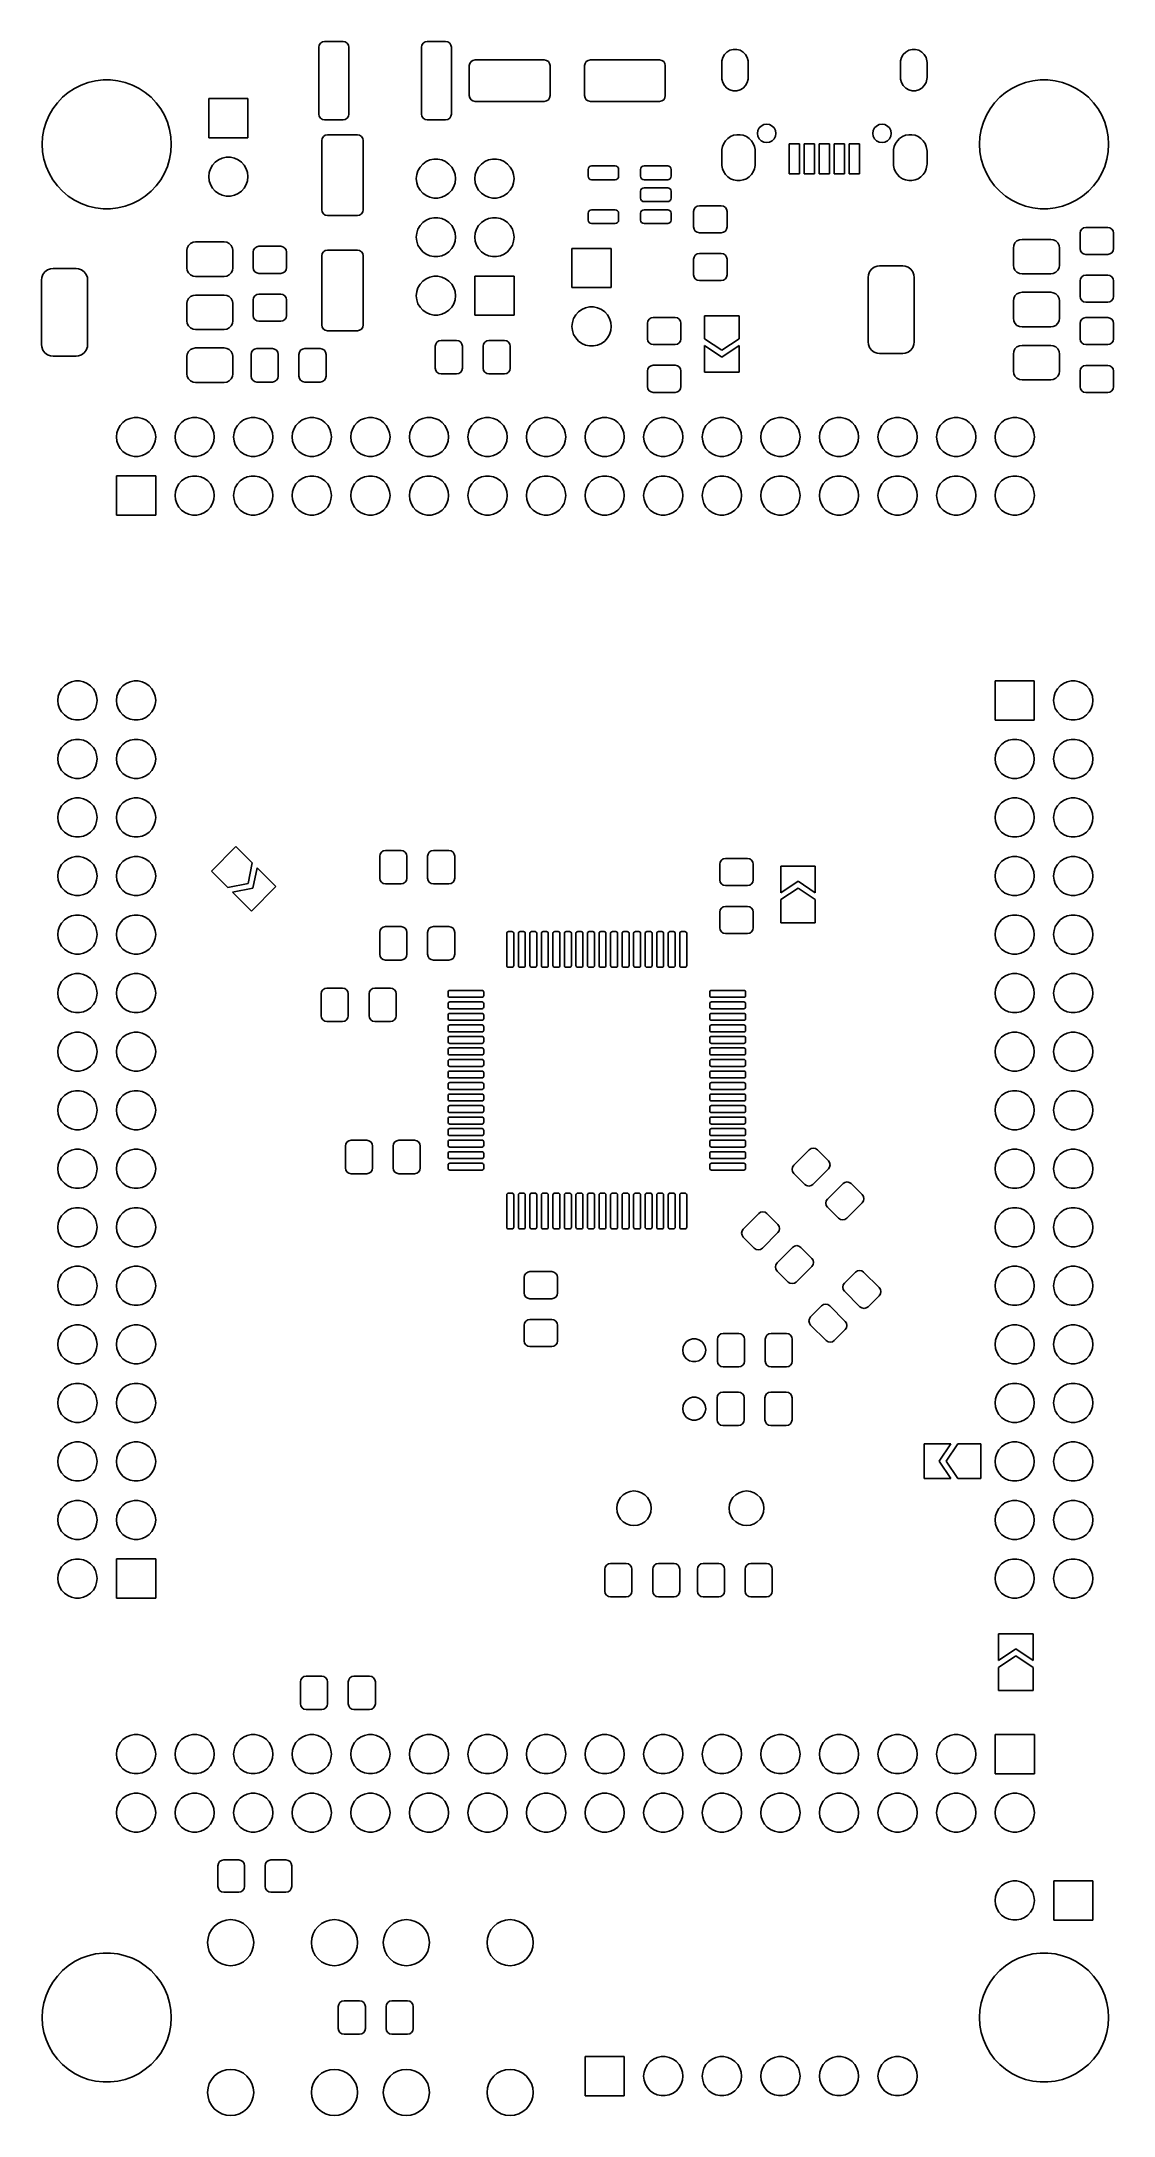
# Model space of a CAD drawing. Extents: x 0.09 to 1.92, y 0.03 to 3.58.
import ezdxf

# ---------------------------------------------------------------- set-up
doc = ezdxf.new("R2010")
doc.units = 0
doc.header["$MEASUREMENT"] = 0
doc.layers.add('BLACK', color=7, linetype='CONTINUOUS')

msp = doc.modelspace()

# ---------------------------------------------------------------- linework, layer by layer
at = {"layer": 'BLACK', "linetype": 'CONTINUOUS'}
for p, q in [((0.562, 3.5657), (0.5628, 3.5695)), ((0.562, 3.4516), (0.562, 3.5657)), ((0.5628, 3.5695), (0.5649, 3.5727)), ((0.5649, 3.5727), (0.5681, 3.5748)), ((0.5681, 3.5748), (0.5719, 3.5756)), ((0.5719, 3.5756), (0.6033, 3.5756)), ((0.6033, 3.5756), (0.6071, 3.5748)), ((0.6071, 3.5748), (0.6103, 3.5727)), ((0.6103, 3.5727), (0.6124, 3.5695)), ((0.6124, 3.5695), (0.6132, 3.5657)), ((0.6132, 3.5657), (0.6132, 3.4516)), ((0.7372, 3.5657), (0.738, 3.5695)), ((0.7372, 3.4516), (0.7372, 3.5657)), ((0.738, 3.5695), (0.7401, 3.5727)), ((0.7401, 3.5727), (0.7433, 3.5748)), ((0.7433, 3.5748), (0.747, 3.5756)), ((0.747, 3.5756), (0.7785, 3.5756)), ((0.7785, 3.5756), (0.7823, 3.5748)), ((0.7823, 3.5748), (0.7855, 3.5727)), ((0.7855, 3.5727), (0.7876, 3.5695)), ((0.7876, 3.5695), (0.7884, 3.5657)), ((0.7884, 3.5657), (0.7884, 3.4516)), ((0.8218, 3.5412), (0.825, 3.5433)), ((0.825, 3.5433), (0.8287, 3.5441)), ((0.8287, 3.5441), (0.9469, 3.5441)), ((0.9469, 3.5441), (0.9506, 3.5433)), ((0.9506, 3.5433), (0.9538, 3.5412)), ((1.0186, 3.5412), (1.0218, 3.5433)), ((1.0218, 3.5433), (1.0256, 3.5441)), ((1.0256, 3.5441), (1.1437, 3.5441)), ((1.1437, 3.5441), (1.1475, 3.5433)), ((1.1475, 3.5433), (1.1507, 3.5412)), ((1.25, 3.5425), (1.2515, 3.5482)), ((1.2515, 3.5482), (1.2545, 3.5533)), ((1.2545, 3.5533), (1.2587, 3.5575)), ((1.2587, 3.5575), (1.2638, 3.5605)), ((1.2638, 3.5605), (1.2695, 3.562)), ((1.2695, 3.562), (1.2754, 3.562)), ((1.2754, 3.562), (1.2811, 3.5605)), ((1.2811, 3.5605), (1.2862, 3.5575)), ((1.2862, 3.5575), (1.2904, 3.5533)), ((1.2904, 3.5533), (1.2934, 3.5482)), ((1.2934, 3.5482), (1.2949, 3.5425)), ((1.5551, 3.5425), (1.5566, 3.5482)), ((1.5566, 3.5482), (1.5596, 3.5533)), ((1.5596, 3.5533), (1.5638, 3.5575)), ((1.5638, 3.5575), (1.5689, 3.5605)), ((1.5689, 3.5605), (1.5746, 3.562)), ((1.5746, 3.562), (1.5805, 3.562)), ((1.5805, 3.562), (1.5862, 3.5605)), ((1.5862, 3.5605), (1.5913, 3.5575)), ((1.5913, 3.5575), (1.5955, 3.5533)), ((1.5955, 3.5533), (1.5985, 3.5482)), ((1.5985, 3.5482), (1.6, 3.5425)), ((0.1684, 3.5056), (0.1809, 3.5086)), ((0.1809, 3.5086), (0.1936, 3.51)), ((0.1936, 3.51), (0.2064, 3.51)), ((0.2064, 3.51), (0.2191, 3.5086)), ((0.2191, 3.5086), (0.2316, 3.5056)), ((0.8189, 3.5343), (0.8196, 3.538)), ((0.8189, 3.4831), (0.8189, 3.5343)), ((0.8196, 3.538), (0.8218, 3.5412)), ((0.9538, 3.5412), (0.9559, 3.538)), ((0.9559, 3.538), (0.9567, 3.5343)), ((0.9567, 3.5343), (0.9567, 3.4831)), ((1.0157, 3.5343), (1.0165, 3.538)), ((1.0157, 3.4831), (1.0157, 3.5343)), ((1.0165, 3.538), (1.0186, 3.5412)), ((1.1507, 3.5412), (1.1528, 3.538)), ((1.1528, 3.538), (1.1535, 3.5343)), ((1.1535, 3.5343), (1.1535, 3.4831)), ((1.2498, 3.5396), (1.25, 3.5425)), ((1.2498, 3.514), (1.2498, 3.5396)), ((1.25, 3.511), (1.2498, 3.514)), ((1.2515, 3.5053), (1.25, 3.511)), ((1.2949, 3.511), (1.2934, 3.5053)), ((1.2949, 3.5425), (1.2951, 3.5396)), ((1.2951, 3.514), (1.2949, 3.511)), ((1.2951, 3.5396), (1.2951, 3.514)), ((1.5549, 3.5396), (1.5551, 3.5425)), ((1.5549, 3.514), (1.5549, 3.5396)), ((1.5551, 3.511), (1.5549, 3.514)), ((1.5566, 3.5053), (1.5551, 3.511)), ((1.6, 3.511), (1.5985, 3.5053)), ((1.6, 3.5425), (1.6002, 3.5396)), ((1.6002, 3.514), (1.6, 3.511)), ((1.6002, 3.5396), (1.6002, 3.514)), ((1.7684, 3.5056), (1.7809, 3.5086)), ((1.7809, 3.5086), (1.7936, 3.51)), ((1.7936, 3.51), (1.8064, 3.51)), ((1.8064, 3.51), (1.8191, 3.5086)), ((1.8191, 3.5086), (1.8316, 3.5056)), ((0.1156, 3.4709), (0.1244, 3.4802)), ((0.1244, 3.4802), (0.1342, 3.4884)), ((0.1342, 3.4884), (0.1449, 3.4955)), ((0.1449, 3.4955), (0.1563, 3.5012)), ((0.1563, 3.5012), (0.1684, 3.5056)), ((0.2316, 3.5056), (0.2437, 3.5012)), ((0.2437, 3.5012), (0.2551, 3.4955)), ((0.2551, 3.4955), (0.2658, 3.4884)), ((0.2658, 3.4884), (0.2756, 3.4802)), ((0.2756, 3.4802), (0.2844, 3.4709)), ((0.374, 3.4112), (0.374, 3.4781)), ((0.374, 3.4781), (0.4409, 3.4781)), ((0.4409, 3.4781), (0.4409, 3.4112)), ((0.8196, 3.4793), (0.8189, 3.4831)), ((0.8218, 3.4761), (0.8196, 3.4793)), ((0.825, 3.474), (0.8218, 3.4761)), ((0.8287, 3.4732), (0.825, 3.474)), ((0.9469, 3.4732), (0.8287, 3.4732)), ((0.9506, 3.474), (0.9469, 3.4732)), ((0.9538, 3.4761), (0.9506, 3.474)), ((0.9559, 3.4793), (0.9538, 3.4761)), ((0.9567, 3.4831), (0.9559, 3.4793)), ((1.0165, 3.4793), (1.0157, 3.4831)), ((1.0186, 3.4761), (1.0165, 3.4793)), ((1.0218, 3.474), (1.0186, 3.4761)), ((1.0256, 3.4732), (1.0218, 3.474)), ((1.1437, 3.4732), (1.0256, 3.4732)), ((1.1475, 3.474), (1.1437, 3.4732)), ((1.1507, 3.4761), (1.1475, 3.474)), ((1.1528, 3.4793), (1.1507, 3.4761)), ((1.1535, 3.4831), (1.1528, 3.4793)), ((1.2545, 3.5002), (1.2515, 3.5053)), ((1.2587, 3.496), (1.2545, 3.5002)), ((1.2638, 3.4931), (1.2587, 3.496)), ((1.2695, 3.4915), (1.2638, 3.4931)), ((1.2754, 3.4915), (1.2695, 3.4915)), ((1.2811, 3.4931), (1.2754, 3.4915)), ((1.2862, 3.496), (1.2811, 3.4931)), ((1.2904, 3.5002), (1.2862, 3.496)), ((1.2934, 3.5053), (1.2904, 3.5002)), ((1.5596, 3.5002), (1.5566, 3.5053)), ((1.5638, 3.496), (1.5596, 3.5002)), ((1.5689, 3.4931), (1.5638, 3.496)), ((1.5746, 3.4915), (1.5689, 3.4931)), ((1.5805, 3.4915), (1.5746, 3.4915)), ((1.5862, 3.4931), (1.5805, 3.4915)), ((1.5913, 3.496), (1.5862, 3.4931)), ((1.5955, 3.5002), (1.5913, 3.496)), ((1.5985, 3.5053), (1.5955, 3.5002)), ((1.7156, 3.4709), (1.7244, 3.4802)), ((1.7244, 3.4802), (1.7342, 3.4884)), ((1.7342, 3.4884), (1.7449, 3.4955)), ((1.7449, 3.4955), (1.7563, 3.5012)), ((1.7563, 3.5012), (1.7684, 3.5056)), ((1.8316, 3.5056), (1.8437, 3.5012)), ((1.8437, 3.5012), (1.8551, 3.4955)), ((1.8551, 3.4955), (1.8658, 3.4884)), ((1.8658, 3.4884), (1.8756, 3.4802)), ((1.8756, 3.4802), (1.8844, 3.4709)), ((0.0927, 3.4254), (0.0964, 3.4377)), ((0.0964, 3.4377), (0.1015, 3.4495)), ((0.1015, 3.4495), (0.1079, 3.4606)), ((0.1079, 3.4606), (0.1156, 3.4709)), ((0.2844, 3.4709), (0.2921, 3.4606)), ((0.2921, 3.4606), (0.2985, 3.4495)), ((0.2985, 3.4495), (0.3036, 3.4377)), ((0.3036, 3.4377), (0.3073, 3.4254)), ((0.5628, 3.4478), (0.562, 3.4516)), ((0.5649, 3.4446), (0.5628, 3.4478)), ((0.5681, 3.4425), (0.5649, 3.4446)), ((0.5719, 3.4417), (0.5681, 3.4425)), ((0.6033, 3.4417), (0.5719, 3.4417)), ((0.6071, 3.4425), (0.6033, 3.4417)), ((0.6103, 3.4446), (0.6071, 3.4425)), ((0.6124, 3.4478), (0.6103, 3.4446)), ((0.6132, 3.4516), (0.6124, 3.4478)), ((0.738, 3.4478), (0.7372, 3.4516)), ((0.7401, 3.4446), (0.738, 3.4478)), ((0.7433, 3.4425), (0.7401, 3.4446)), ((0.747, 3.4417), (0.7433, 3.4425)), ((0.7785, 3.4417), (0.747, 3.4417)), ((0.7823, 3.4425), (0.7785, 3.4417)), ((0.7855, 3.4446), (0.7823, 3.4425)), ((0.7876, 3.4478), (0.7855, 3.4446)), ((0.7884, 3.4516), (0.7876, 3.4478)), ((1.6927, 3.4254), (1.6964, 3.4377)), ((1.6964, 3.4377), (1.7015, 3.4495)), ((1.7015, 3.4495), (1.7079, 3.4606)), ((1.7079, 3.4606), (1.7156, 3.4709)), ((1.8844, 3.4709), (1.8921, 3.4606)), ((1.8921, 3.4606), (1.8985, 3.4495)), ((1.8985, 3.4495), (1.9036, 3.4377)), ((1.9036, 3.4377), (1.9073, 3.4254)), ((0.0898, 3.4), (0.0905, 3.4128)), ((0.0905, 3.4128), (0.0927, 3.4254)), ((0.3073, 3.4254), (0.3095, 3.4128)), ((0.3095, 3.4128), (0.3102, 3.4)), ((0.4409, 3.4112), (0.374, 3.4112)), ((0.5669, 3.4063), (0.5677, 3.4101)), ((0.5669, 3.2882), (0.5669, 3.4063)), ((0.5677, 3.4101), (0.5698, 3.4133)), ((0.5698, 3.4133), (0.573, 3.4154)), ((0.573, 3.4154), (0.5768, 3.4161)), ((0.5768, 3.4161), (0.628, 3.4161)), ((0.628, 3.4161), (0.6317, 3.4154)), ((0.6317, 3.4154), (0.6349, 3.4133)), ((0.6349, 3.4133), (0.637, 3.4101)), ((0.637, 3.4101), (0.6378, 3.4063)), ((0.6378, 3.4063), (0.6378, 3.2882)), ((1.251, 3.3963), (1.2532, 3.4014)), ((1.2532, 3.4014), (1.2563, 3.4061)), ((1.2563, 3.4061), (1.2602, 3.4101)), ((1.2602, 3.4101), (1.2649, 3.4132)), ((1.2649, 3.4132), (1.2701, 3.4153)), ((1.2701, 3.4153), (1.2755, 3.4164)), ((1.2755, 3.4164), (1.2811, 3.4164)), ((1.2811, 3.4164), (1.2866, 3.4153)), ((1.2866, 3.4153), (1.2918, 3.4132)), ((1.2918, 3.4132), (1.2965, 3.4101)), ((1.2965, 3.4101), (1.3004, 3.4061)), ((1.3004, 3.4061), (1.3035, 3.4014)), ((1.3035, 3.4014), (1.3057, 3.3963)), ((1.3108, 3.4185), (1.3116, 3.4234)), ((1.3116, 3.4136), (1.3108, 3.4185)), ((1.3116, 3.4234), (1.3138, 3.4278)), ((1.3138, 3.4092), (1.3116, 3.4136)), ((1.3138, 3.4278), (1.3173, 3.4312)), ((1.3173, 3.4058), (1.3138, 3.4092)), ((1.3173, 3.4312), (1.3217, 3.4335)), ((1.3217, 3.4035), (1.3173, 3.4058)), ((1.3217, 3.4335), (1.3266, 3.4343)), ((1.3266, 3.4028), (1.3217, 3.4035)), ((1.3266, 3.4343), (1.3314, 3.4335)), ((1.3314, 3.4035), (1.3266, 3.4028)), ((1.3314, 3.4335), (1.3358, 3.4312)), ((1.3358, 3.4058), (1.3314, 3.4035)), ((1.3358, 3.4312), (1.3393, 3.4278)), ((1.3393, 3.4092), (1.3358, 3.4058)), ((1.3393, 3.4278), (1.3416, 3.4234)), ((1.3416, 3.4136), (1.3393, 3.4092)), ((1.3416, 3.4234), (1.3423, 3.4185)), ((1.3423, 3.4185), (1.3416, 3.4136)), ((1.5077, 3.4185), (1.5084, 3.4234)), ((1.5084, 3.4136), (1.5077, 3.4185)), ((1.5084, 3.4234), (1.5107, 3.4278)), ((1.5107, 3.4092), (1.5084, 3.4136)), ((1.5107, 3.4278), (1.5142, 3.4312)), ((1.5142, 3.4058), (1.5107, 3.4092)), ((1.5142, 3.4312), (1.5186, 3.4335)), ((1.5186, 3.4035), (1.5142, 3.4058)), ((1.5186, 3.4335), (1.5234, 3.4343)), ((1.5234, 3.4028), (1.5186, 3.4035)), ((1.5234, 3.4343), (1.5283, 3.4335)), ((1.5283, 3.4035), (1.5234, 3.4028)), ((1.5283, 3.4335), (1.5327, 3.4312)), ((1.5327, 3.4058), (1.5283, 3.4035)), ((1.5327, 3.4312), (1.5362, 3.4278)), ((1.5362, 3.4092), (1.5327, 3.4058)), ((1.5362, 3.4278), (1.5384, 3.4234)), ((1.5384, 3.4136), (1.5362, 3.4092)), ((1.5384, 3.4234), (1.5392, 3.4185)), ((1.5392, 3.4185), (1.5384, 3.4136)), ((1.5443, 3.3963), (1.5465, 3.4014)), ((1.5465, 3.4014), (1.5496, 3.4061)), ((1.5496, 3.4061), (1.5535, 3.4101)), ((1.5535, 3.4101), (1.5582, 3.4132)), ((1.5582, 3.4132), (1.5634, 3.4153)), ((1.5634, 3.4153), (1.5689, 3.4164)), ((1.5689, 3.4164), (1.5745, 3.4164)), ((1.5745, 3.4164), (1.5799, 3.4153)), ((1.5799, 3.4153), (1.5851, 3.4132)), ((1.5851, 3.4132), (1.5898, 3.4101)), ((1.5898, 3.4101), (1.5937, 3.4061)), ((1.5937, 3.4061), (1.5968, 3.4014)), ((1.5968, 3.4014), (1.599, 3.3963)), ((1.6898, 3.4), (1.6905, 3.4128)), ((1.6905, 3.4128), (1.6927, 3.4254)), ((1.9073, 3.4254), (1.9095, 3.4128)), ((1.9095, 3.4128), (1.9102, 3.4)), ((0.0905, 3.3872), (0.0898, 3.4)), ((0.0927, 3.3746), (0.0905, 3.3872)), ((0.0964, 3.3623), (0.0927, 3.3746)), ((0.3073, 3.3746), (0.3036, 3.3623)), ((0.3095, 3.3872), (0.3073, 3.3746)), ((0.3102, 3.4), (0.3095, 3.3872)), ((0.3804, 3.3644), (0.3851, 3.3696)), ((0.3851, 3.3696), (0.3907, 3.3737)), ((0.3907, 3.3737), (0.3971, 3.3765)), ((0.3971, 3.3765), (0.404, 3.378)), ((0.404, 3.378), (0.411, 3.378)), ((0.411, 3.378), (0.4178, 3.3765)), ((0.4178, 3.3765), (0.4242, 3.3737)), ((0.4242, 3.3737), (0.4299, 3.3696)), ((0.4299, 3.3696), (0.4346, 3.3644)), ((0.7347, 3.361), (0.7394, 3.3662)), ((0.7394, 3.3662), (0.7451, 3.3703)), ((0.7451, 3.3703), (0.7515, 3.3732)), ((0.7515, 3.3732), (0.7583, 3.3746)), ((0.7583, 3.3746), (0.7653, 3.3746)), ((0.7653, 3.3746), (0.7722, 3.3732)), ((0.7722, 3.3732), (0.7785, 3.3703)), ((0.7785, 3.3703), (0.7842, 3.3662)), ((0.7842, 3.3662), (0.7889, 3.361)), ((0.8347, 3.361), (0.8394, 3.3662)), ((0.8394, 3.3662), (0.8451, 3.3703)), ((0.8451, 3.3703), (0.8515, 3.3732)), ((0.8515, 3.3732), (0.8583, 3.3746)), ((0.8583, 3.3746), (0.8653, 3.3746)), ((0.8653, 3.3746), (0.8722, 3.3732)), ((0.8722, 3.3732), (0.8785, 3.3703)), ((0.8785, 3.3703), (0.8842, 3.3662)), ((0.8842, 3.3662), (0.8889, 3.361)), ((1.2498, 3.388), (1.2499, 3.3908)), ((1.2498, 3.3663), (1.2498, 3.388)), ((1.2499, 3.3635), (1.2498, 3.3663)), ((1.2499, 3.3908), (1.251, 3.3963)), ((1.3057, 3.3963), (1.3068, 3.3908)), ((1.3068, 3.3908), (1.3069, 3.388)), ((1.3069, 3.3663), (1.3068, 3.3635)), ((1.3069, 3.388), (1.3069, 3.3663)), ((1.365, 3.3496), (1.365, 3.4008)), ((1.365, 3.4008), (1.3827, 3.4008)), ((1.3827, 3.4008), (1.3827, 3.3496)), ((1.3906, 3.3496), (1.3906, 3.4008)), ((1.3906, 3.4008), (1.4083, 3.4008)), ((1.4083, 3.4008), (1.4083, 3.3496)), ((1.4161, 3.3496), (1.4161, 3.4008)), ((1.4161, 3.4008), (1.4339, 3.4008)), ((1.4339, 3.4008), (1.4339, 3.3496)), ((1.4417, 3.3496), (1.4417, 3.4008)), ((1.4417, 3.4008), (1.4594, 3.4008)), ((1.4594, 3.4008), (1.4594, 3.3496)), ((1.4673, 3.3496), (1.4673, 3.4008)), ((1.4673, 3.4008), (1.485, 3.4008)), ((1.485, 3.4008), (1.485, 3.3496)), ((1.5431, 3.388), (1.5432, 3.3908)), ((1.5431, 3.3663), (1.5431, 3.388)), ((1.5432, 3.3635), (1.5431, 3.3663)), ((1.5432, 3.3908), (1.5443, 3.3963)), ((1.599, 3.3963), (1.6001, 3.3908)), ((1.6001, 3.3908), (1.6002, 3.388)), ((1.6002, 3.3663), (1.6001, 3.3635)), ((1.6002, 3.388), (1.6002, 3.3663)), ((1.6905, 3.3872), (1.6898, 3.4)), ((1.6927, 3.3746), (1.6905, 3.3872)), ((1.6964, 3.3623), (1.6927, 3.3746)), ((1.9073, 3.3746), (1.9036, 3.3623)), ((1.9095, 3.3872), (1.9073, 3.3746)), ((1.9102, 3.4), (1.9095, 3.3872)), ((0.1015, 3.3505), (0.0964, 3.3623)), ((0.1079, 3.3394), (0.1015, 3.3505)), ((0.1156, 3.3291), (0.1079, 3.3394)), ((0.2921, 3.3394), (0.2844, 3.3291)), ((0.2985, 3.3505), (0.2921, 3.3394)), ((0.3036, 3.3623), (0.2985, 3.3505)), ((0.374, 3.3447), (0.3747, 3.3516)), ((0.3747, 3.3377), (0.374, 3.3447)), ((0.3747, 3.3516), (0.3769, 3.3583)), ((0.3769, 3.3311), (0.3747, 3.3377)), ((0.3769, 3.3583), (0.3804, 3.3644)), ((0.3804, 3.325), (0.3769, 3.3311)), ((0.4346, 3.3644), (0.4381, 3.3583)), ((0.4381, 3.3311), (0.4346, 3.325)), ((0.4381, 3.3583), (0.4402, 3.3516)), ((0.4402, 3.3377), (0.4381, 3.3311)), ((0.4402, 3.3516), (0.4409, 3.3447)), ((0.4409, 3.3447), (0.4402, 3.3377)), ((0.7283, 3.3413), (0.7291, 3.3483)), ((0.7291, 3.3344), (0.7283, 3.3413)), ((0.7291, 3.3483), (0.7312, 3.3549)), ((0.7312, 3.3277), (0.7291, 3.3344)), ((0.7312, 3.3549), (0.7347, 3.361)), ((0.7889, 3.361), (0.7924, 3.3549)), ((0.7924, 3.3549), (0.7945, 3.3483)), ((0.7945, 3.3344), (0.7924, 3.3277)), ((0.7945, 3.3483), (0.7953, 3.3413)), ((0.7953, 3.3413), (0.7945, 3.3344)), ((0.8283, 3.3413), (0.8291, 3.3483)), ((0.8291, 3.3344), (0.8283, 3.3413)), ((0.8291, 3.3483), (0.8312, 3.3549)), ((0.8312, 3.3277), (0.8291, 3.3344)), ((0.8312, 3.3549), (0.8347, 3.361)), ((0.8889, 3.361), (0.8924, 3.3549)), ((0.8924, 3.3549), (0.8945, 3.3483)), ((0.8945, 3.3344), (0.8924, 3.3277)), ((0.8945, 3.3483), (0.8953, 3.3413)), ((0.8953, 3.3413), (0.8945, 3.3344)), ((1.0217, 3.3571), (1.0221, 3.3593)), ((1.0217, 3.3453), (1.0217, 3.3571)), ((1.0221, 3.343), (1.0217, 3.3453)), ((1.0221, 3.3593), (1.0234, 3.3613)), ((1.0234, 3.3411), (1.0221, 3.343)), ((1.0234, 3.3613), (1.0253, 3.3625)), ((1.0253, 3.3398), (1.0234, 3.3411)), ((1.0253, 3.3625), (1.0276, 3.363)), ((1.0276, 3.3394), (1.0253, 3.3398)), ((1.0276, 3.363), (1.0679, 3.363)), ((1.0679, 3.3394), (1.0276, 3.3394)), ((1.0679, 3.363), (1.0702, 3.3625)), ((1.0702, 3.3398), (1.0679, 3.3394)), ((1.0702, 3.3625), (1.0721, 3.3613)), ((1.0721, 3.3411), (1.0702, 3.3398)), ((1.0721, 3.3613), (1.0734, 3.3593)), ((1.0734, 3.343), (1.0721, 3.3411)), ((1.0734, 3.3593), (1.0738, 3.3571)), ((1.0738, 3.3453), (1.0734, 3.343)), ((1.0738, 3.3571), (1.0738, 3.3453)), ((1.1112, 3.3571), (1.1117, 3.3593)), ((1.1112, 3.3453), (1.1112, 3.3571)), ((1.1117, 3.343), (1.1112, 3.3453)), ((1.1117, 3.3593), (1.113, 3.3613)), ((1.113, 3.3411), (1.1117, 3.343)), ((1.113, 3.3613), (1.1149, 3.3625)), ((1.1149, 3.3398), (1.113, 3.3411)), ((1.1149, 3.3625), (1.1171, 3.363)), ((1.1171, 3.3394), (1.1149, 3.3398)), ((1.1171, 3.363), (1.1575, 3.363)), ((1.1575, 3.3394), (1.1171, 3.3394)), ((1.1575, 3.363), (1.1597, 3.3625)), ((1.1597, 3.3398), (1.1575, 3.3394)), ((1.1597, 3.3625), (1.1617, 3.3613)), ((1.1617, 3.3411), (1.1597, 3.3398)), ((1.1617, 3.3613), (1.1629, 3.3593)), ((1.1629, 3.343), (1.1617, 3.3411)), ((1.1629, 3.3593), (1.1634, 3.3571)), ((1.1634, 3.3453), (1.1629, 3.343)), ((1.1634, 3.3571), (1.1634, 3.3453)), ((1.251, 3.3581), (1.2499, 3.3635)), ((1.2532, 3.3529), (1.251, 3.3581)), ((1.2563, 3.3482), (1.2532, 3.3529)), ((1.2602, 3.3443), (1.2563, 3.3482)), ((1.2649, 3.3412), (1.2602, 3.3443)), ((1.2701, 3.339), (1.2649, 3.3412)), ((1.2755, 3.3379), (1.2701, 3.339)), ((1.2811, 3.3379), (1.2755, 3.3379)), ((1.2866, 3.339), (1.2811, 3.3379)), ((1.2918, 3.3412), (1.2866, 3.339)), ((1.2965, 3.3443), (1.2918, 3.3412)), ((1.3004, 3.3482), (1.2965, 3.3443)), ((1.3035, 3.3529), (1.3004, 3.3482)), ((1.3057, 3.3581), (1.3035, 3.3529)), ((1.3068, 3.3635), (1.3057, 3.3581)), ((1.3827, 3.3496), (1.365, 3.3496)), ((1.4083, 3.3496), (1.3906, 3.3496)), ((1.4339, 3.3496), (1.4161, 3.3496)), ((1.4594, 3.3496), (1.4417, 3.3496)), ((1.485, 3.3496), (1.4673, 3.3496)), ((1.5443, 3.3581), (1.5432, 3.3635)), ((1.5465, 3.3529), (1.5443, 3.3581)), ((1.5496, 3.3482), (1.5465, 3.3529)), ((1.5535, 3.3443), (1.5496, 3.3482)), ((1.5582, 3.3412), (1.5535, 3.3443)), ((1.5634, 3.339), (1.5582, 3.3412)), ((1.5689, 3.3379), (1.5634, 3.339)), ((1.5745, 3.3379), (1.5689, 3.3379)), ((1.5799, 3.339), (1.5745, 3.3379)), ((1.5851, 3.3412), (1.5799, 3.339)), ((1.5898, 3.3443), (1.5851, 3.3412)), ((1.5937, 3.3482), (1.5898, 3.3443)), ((1.5968, 3.3529), (1.5937, 3.3482)), ((1.599, 3.3581), (1.5968, 3.3529)), ((1.6001, 3.3635), (1.599, 3.3581)), ((1.7015, 3.3505), (1.6964, 3.3623)), ((1.7079, 3.3394), (1.7015, 3.3505)), ((1.7156, 3.3291), (1.7079, 3.3394)), ((1.8921, 3.3394), (1.8844, 3.3291)), ((1.8985, 3.3505), (1.8921, 3.3394)), ((1.9036, 3.3623), (1.8985, 3.3505)), ((0.1244, 3.3198), (0.1156, 3.3291)), ((0.1342, 3.3116), (0.1244, 3.3198)), ((0.1449, 3.3045), (0.1342, 3.3116)), ((0.1563, 3.2988), (0.1449, 3.3045)), ((0.1684, 3.2944), (0.1563, 3.2988)), ((0.2437, 3.2988), (0.2316, 3.2944)), ((0.2551, 3.3045), (0.2437, 3.2988)), ((0.2658, 3.3116), (0.2551, 3.3045)), ((0.2756, 3.3198), (0.2658, 3.3116)), ((0.2844, 3.3291), (0.2756, 3.3198)), ((0.3851, 3.3198), (0.3804, 3.325)), ((0.3907, 3.3157), (0.3851, 3.3198)), ((0.3971, 3.3129), (0.3907, 3.3157)), ((0.404, 3.3114), (0.3971, 3.3129)), ((0.411, 3.3114), (0.404, 3.3114)), ((0.4178, 3.3129), (0.411, 3.3114)), ((0.4242, 3.3157), (0.4178, 3.3129)), ((0.4299, 3.3198), (0.4242, 3.3157)), ((0.4346, 3.325), (0.4299, 3.3198)), ((0.7347, 3.3217), (0.7312, 3.3277)), ((0.7394, 3.3165), (0.7347, 3.3217)), ((0.7451, 3.3124), (0.7394, 3.3165)), ((0.7515, 3.3095), (0.7451, 3.3124)), ((0.7583, 3.3081), (0.7515, 3.3095)), ((0.7653, 3.3081), (0.7583, 3.3081)), ((0.7722, 3.3095), (0.7653, 3.3081)), ((0.7785, 3.3124), (0.7722, 3.3095)), ((0.7842, 3.3165), (0.7785, 3.3124)), ((0.7889, 3.3217), (0.7842, 3.3165)), ((0.7924, 3.3277), (0.7889, 3.3217)), ((0.8347, 3.3217), (0.8312, 3.3277)), ((0.8394, 3.3165), (0.8347, 3.3217)), ((0.8451, 3.3124), (0.8394, 3.3165)), ((0.8515, 3.3095), (0.8451, 3.3124)), ((0.8583, 3.3081), (0.8515, 3.3095)), ((0.8653, 3.3081), (0.8583, 3.3081)), ((0.8722, 3.3095), (0.8653, 3.3081)), ((0.8785, 3.3124), (0.8722, 3.3095)), ((0.8842, 3.3165), (0.8785, 3.3124)), ((0.8889, 3.3217), (0.8842, 3.3165)), ((0.8924, 3.3277), (0.8889, 3.3217)), ((1.1112, 3.3197), (1.1117, 3.3219)), ((1.1112, 3.3079), (1.1112, 3.3197)), ((1.1117, 3.3056), (1.1112, 3.3079)), ((1.1117, 3.3219), (1.113, 3.3239)), ((1.113, 3.3037), (1.1117, 3.3056)), ((1.113, 3.3239), (1.1149, 3.3251)), ((1.1149, 3.3024), (1.113, 3.3037)), ((1.1149, 3.3251), (1.1171, 3.3256)), ((1.1171, 3.302), (1.1149, 3.3024)), ((1.1171, 3.3256), (1.1575, 3.3256)), ((1.1575, 3.302), (1.1171, 3.302)), ((1.1575, 3.3256), (1.1597, 3.3251)), ((1.1597, 3.3024), (1.1575, 3.302)), ((1.1597, 3.3251), (1.1617, 3.3239)), ((1.1617, 3.3037), (1.1597, 3.3024)), ((1.1617, 3.3239), (1.1629, 3.3219)), ((1.1629, 3.3056), (1.1617, 3.3037)), ((1.1629, 3.3219), (1.1634, 3.3197)), ((1.1634, 3.3079), (1.1629, 3.3056)), ((1.1634, 3.3197), (1.1634, 3.3079)), ((1.2078, 3.2943), (1.2116, 3.2951)), ((1.2116, 3.2951), (1.249, 3.2951)), ((1.249, 3.2951), (1.2528, 3.2943)), ((1.7244, 3.3198), (1.7156, 3.3291)), ((1.7342, 3.3116), (1.7244, 3.3198)), ((1.7449, 3.3045), (1.7342, 3.3116)), ((1.7563, 3.2988), (1.7449, 3.3045)), ((1.7684, 3.2944), (1.7563, 3.2988)), ((1.8437, 3.2988), (1.8316, 3.2944)), ((1.8551, 3.3045), (1.8437, 3.2988)), ((1.8658, 3.3116), (1.8551, 3.3045)), ((1.8756, 3.3198), (1.8658, 3.3116)), ((1.8844, 3.3291), (1.8756, 3.3198)), ((0.1809, 3.2914), (0.1684, 3.2944)), ((0.1936, 3.29), (0.1809, 3.2914)), ((0.2064, 3.29), (0.1936, 3.29)), ((0.2191, 3.2914), (0.2064, 3.29)), ((0.2316, 3.2944), (0.2191, 3.2914)), ((0.5677, 3.2844), (0.5669, 3.2882)), ((0.5698, 3.2812), (0.5677, 3.2844)), ((0.573, 3.2791), (0.5698, 3.2812)), ((0.5768, 3.2783), (0.573, 3.2791)), ((0.628, 3.2783), (0.5768, 3.2783)), ((0.6317, 3.2791), (0.628, 3.2783)), ((0.6349, 3.2812), (0.6317, 3.2791)), ((0.637, 3.2844), (0.6349, 3.2812)), ((0.6378, 3.2882), (0.637, 3.2844)), ((0.7312, 3.2549), (0.7347, 3.261)), ((0.7347, 3.261), (0.7394, 3.2662)), ((0.7394, 3.2662), (0.7451, 3.2703)), ((0.7451, 3.2703), (0.7515, 3.2732)), ((0.7515, 3.2732), (0.7583, 3.2746)), ((0.7583, 3.2746), (0.7653, 3.2746)), ((0.7653, 3.2746), (0.7722, 3.2732)), ((0.7722, 3.2732), (0.7785, 3.2703)), ((0.7785, 3.2703), (0.7842, 3.2662)), ((0.7842, 3.2662), (0.7889, 3.261)), ((0.7889, 3.261), (0.7924, 3.2549)), ((0.8312, 3.2549), (0.8347, 3.261)), ((0.8347, 3.261), (0.8394, 3.2662)), ((0.8394, 3.2662), (0.8451, 3.2703)), ((0.8451, 3.2703), (0.8515, 3.2732)), ((0.8515, 3.2732), (0.8583, 3.2746)), ((0.8583, 3.2746), (0.8653, 3.2746)), ((0.8653, 3.2746), (0.8722, 3.2732)), ((0.8722, 3.2732), (0.8785, 3.2703)), ((0.8785, 3.2703), (0.8842, 3.2662)), ((0.8842, 3.2662), (0.8889, 3.261)), ((0.8889, 3.261), (0.8924, 3.2549)), ((1.0217, 3.2823), (1.0221, 3.2845)), ((1.0217, 3.2705), (1.0217, 3.2823)), ((1.0221, 3.2682), (1.0217, 3.2705)), ((1.0221, 3.2845), (1.0234, 3.2865)), ((1.0234, 3.2663), (1.0221, 3.2682)), ((1.0234, 3.2865), (1.0253, 3.2877)), ((1.0253, 3.265), (1.0234, 3.2663)), ((1.0253, 3.2877), (1.0276, 3.2882)), ((1.0276, 3.2646), (1.0253, 3.265)), ((1.0276, 3.2882), (1.0679, 3.2882)), ((1.0679, 3.2646), (1.0276, 3.2646)), ((1.0679, 3.2882), (1.0702, 3.2877)), ((1.0702, 3.265), (1.0679, 3.2646)), ((1.0702, 3.2877), (1.0721, 3.2865)), ((1.0721, 3.2663), (1.0702, 3.265)), ((1.0721, 3.2865), (1.0734, 3.2845)), ((1.0734, 3.2682), (1.0721, 3.2663)), ((1.0734, 3.2845), (1.0738, 3.2823)), ((1.0738, 3.2705), (1.0734, 3.2682)), ((1.0738, 3.2823), (1.0738, 3.2705)), ((1.1112, 3.2823), (1.1117, 3.2845)), ((1.1112, 3.2705), (1.1112, 3.2823)), ((1.1117, 3.2682), (1.1112, 3.2705)), ((1.1117, 3.2845), (1.113, 3.2865)), ((1.113, 3.2663), (1.1117, 3.2682)), ((1.113, 3.2865), (1.1149, 3.2877)), ((1.1149, 3.265), (1.113, 3.2663)), ((1.1149, 3.2877), (1.1171, 3.2882)), ((1.1171, 3.2646), (1.1149, 3.265)), ((1.1171, 3.2882), (1.1575, 3.2882)), ((1.1575, 3.2646), (1.1171, 3.2646)), ((1.1575, 3.2882), (1.1597, 3.2877)), ((1.1597, 3.265), (1.1575, 3.2646)), ((1.1597, 3.2877), (1.1617, 3.2865)), ((1.1617, 3.2663), (1.1597, 3.265)), ((1.1617, 3.2865), (1.1629, 3.2845)), ((1.1629, 3.2682), (1.1617, 3.2663)), ((1.1629, 3.2845), (1.1634, 3.2823)), ((1.1634, 3.2705), (1.1629, 3.2682)), ((1.1634, 3.2823), (1.1634, 3.2705)), ((1.2018, 3.2852), (1.2025, 3.289)), ((1.2018, 3.2587), (1.2018, 3.2852)), ((1.2025, 3.289), (1.2047, 3.2922)), ((1.2047, 3.2922), (1.2078, 3.2943)), ((1.2528, 3.2943), (1.256, 3.2922)), ((1.256, 3.2922), (1.2581, 3.289)), ((1.2581, 3.289), (1.2589, 3.2852)), ((1.2589, 3.2852), (1.2589, 3.2587)), ((1.7809, 3.2914), (1.7684, 3.2944)), ((1.7936, 3.29), (1.7809, 3.2914)), ((1.8064, 3.29), (1.7936, 3.29)), ((1.8191, 3.2914), (1.8064, 3.29)), ((1.8316, 3.2944), (1.8191, 3.2914)), ((0.3372, 3.2225), (0.3394, 3.2269)), ((0.3394, 3.2269), (0.3428, 3.2303)), ((0.3428, 3.2303), (0.3472, 3.2325)), ((0.3472, 3.2325), (0.3514, 3.2331)), ((0.3514, 3.2331), (0.4006, 3.2331)), ((0.4006, 3.2331), (0.4048, 3.2325)), ((0.4048, 3.2325), (0.4092, 3.2303)), ((0.4092, 3.2303), (0.4126, 3.2269)), ((0.4126, 3.2269), (0.4147, 3.2225)), ((0.4527, 3.2228), (0.4559, 3.2249)), ((0.4559, 3.2249), (0.4596, 3.2257)), ((0.4596, 3.2257), (0.497, 3.2257)), ((0.497, 3.2257), (0.5008, 3.2249)), ((0.5008, 3.2249), (0.504, 3.2228)), ((0.7283, 3.2413), (0.7291, 3.2483)), ((0.7291, 3.2344), (0.7283, 3.2413)), ((0.7291, 3.2483), (0.7312, 3.2549)), ((0.7312, 3.2277), (0.7291, 3.2344)), ((0.7347, 3.2217), (0.7312, 3.2277)), ((0.7924, 3.2277), (0.7889, 3.2217)), ((0.7924, 3.2549), (0.7945, 3.2483)), ((0.7945, 3.2344), (0.7924, 3.2277)), ((0.7945, 3.2483), (0.7953, 3.2413)), ((0.7953, 3.2413), (0.7945, 3.2344)), ((0.8283, 3.2413), (0.8291, 3.2483)), ((0.8291, 3.2344), (0.8283, 3.2413)), ((0.8291, 3.2483), (0.8312, 3.2549)), ((0.8312, 3.2277), (0.8291, 3.2344)), ((0.8347, 3.2217), (0.8312, 3.2277)), ((0.8924, 3.2277), (0.8889, 3.2217)), ((0.8924, 3.2549), (0.8945, 3.2483)), ((0.8945, 3.2344), (0.8924, 3.2277)), ((0.8945, 3.2483), (0.8953, 3.2413)), ((0.8953, 3.2413), (0.8945, 3.2344)), ((1.2025, 3.2549), (1.2018, 3.2587)), ((1.2047, 3.2517), (1.2025, 3.2549)), ((1.2078, 3.2496), (1.2047, 3.2517)), ((1.2116, 3.2488), (1.2078, 3.2496)), ((1.249, 3.2488), (1.2116, 3.2488)), ((1.2528, 3.2496), (1.249, 3.2488)), ((1.256, 3.2517), (1.2528, 3.2496)), ((1.2581, 3.2549), (1.256, 3.2517)), ((1.2589, 3.2587), (1.2581, 3.2549)), ((1.7476, 3.2228), (1.7483, 3.2271)), ((1.7483, 3.2271), (1.7504, 3.2314)), ((1.7504, 3.2314), (1.7538, 3.2349)), ((1.7538, 3.2349), (1.7582, 3.237)), ((1.7582, 3.237), (1.7624, 3.2376)), ((1.7624, 3.2376), (1.8116, 3.2376)), ((1.8116, 3.2376), (1.8158, 3.237)), ((1.8158, 3.237), (1.8202, 3.2349)), ((1.8202, 3.2349), (1.8236, 3.2314)), ((1.8236, 3.2314), (1.8258, 3.2271)), ((1.8258, 3.2271), (1.8264, 3.2228)), ((1.8615, 3.2483), (1.8622, 3.2521)), ((1.8615, 3.2217), (1.8615, 3.2483)), ((1.8622, 3.2521), (1.8643, 3.2552)), ((1.8643, 3.2552), (1.8675, 3.2574)), ((1.8675, 3.2574), (1.8713, 3.2581)), ((1.8713, 3.2581), (1.9087, 3.2581)), ((1.9087, 3.2581), (1.9125, 3.2574)), ((1.9125, 3.2574), (1.9157, 3.2552)), ((1.9157, 3.2552), (1.9178, 3.2521)), ((1.9178, 3.2521), (1.9185, 3.2483)), ((1.9185, 3.2483), (1.9185, 3.2217)), ((0.3366, 3.2183), (0.3372, 3.2225)), ((0.3366, 3.1888), (0.3366, 3.2183)), ((0.3372, 3.1846), (0.3366, 3.1888)), ((0.4147, 3.2225), (0.4154, 3.2183)), ((0.4154, 3.1888), (0.4147, 3.1846)), ((0.4154, 3.2183), (0.4154, 3.1888)), ((0.4498, 3.2158), (0.4506, 3.2196)), ((0.4498, 3.1893), (0.4498, 3.2158)), ((0.4506, 3.1855), (0.4498, 3.1893)), ((0.4506, 3.2196), (0.4527, 3.2228)), ((0.504, 3.2228), (0.5061, 3.2196)), ((0.5061, 3.2196), (0.5069, 3.2158)), ((0.5069, 3.1893), (0.5061, 3.1855)), ((0.5069, 3.2158), (0.5069, 3.1893)), ((0.5669, 3.2094), (0.5677, 3.2132)), ((0.5669, 3.0913), (0.5669, 3.2094)), ((0.5677, 3.2132), (0.5698, 3.2164)), ((0.5698, 3.2164), (0.573, 3.2185)), ((0.573, 3.2185), (0.5768, 3.2193)), ((0.5768, 3.2193), (0.628, 3.2193)), ((0.628, 3.2193), (0.6317, 3.2185)), ((0.6317, 3.2185), (0.6349, 3.2164)), ((0.6349, 3.2164), (0.637, 3.2132)), ((0.637, 3.2132), (0.6378, 3.2094)), ((0.6378, 3.2094), (0.6378, 3.0913)), ((0.7394, 3.2165), (0.7347, 3.2217)), ((0.7451, 3.2124), (0.7394, 3.2165)), ((0.7515, 3.2095), (0.7451, 3.2124)), ((0.7583, 3.2081), (0.7515, 3.2095)), ((0.7653, 3.2081), (0.7583, 3.2081)), ((0.7722, 3.2095), (0.7653, 3.2081)), ((0.7785, 3.2124), (0.7722, 3.2095)), ((0.7842, 3.2165), (0.7785, 3.2124)), ((0.7889, 3.2217), (0.7842, 3.2165)), ((0.8394, 3.2165), (0.8347, 3.2217)), ((0.8451, 3.2124), (0.8394, 3.2165)), ((0.8515, 3.2095), (0.8451, 3.2124)), ((0.8583, 3.2081), (0.8515, 3.2095)), ((0.8653, 3.2081), (0.8583, 3.2081)), ((0.8722, 3.2095), (0.8653, 3.2081)), ((0.8785, 3.2124), (0.8722, 3.2095)), ((0.8842, 3.2165), (0.8785, 3.2124)), ((0.8889, 3.2217), (0.8842, 3.2165)), ((0.9941, 3.1553), (0.9941, 3.2222)), ((0.9941, 3.2222), (1.061, 3.2222)), ((1.061, 3.2222), (1.061, 3.1553)), ((1.2018, 3.2035), (1.2025, 3.2073)), ((1.2018, 3.177), (1.2018, 3.2035)), ((1.2025, 3.2073), (1.2047, 3.2105)), ((1.2047, 3.2105), (1.2078, 3.2126)), ((1.2078, 3.2126), (1.2116, 3.2134)), ((1.2116, 3.2134), (1.249, 3.2134)), ((1.249, 3.2134), (1.2528, 3.2126)), ((1.2528, 3.2126), (1.256, 3.2105)), ((1.256, 3.2105), (1.2581, 3.2073)), ((1.2581, 3.2073), (1.2589, 3.2035)), ((1.2589, 3.2035), (1.2589, 3.177)), ((1.5054, 3.1866), (1.5099, 3.1899)), ((1.5099, 3.1899), (1.5151, 3.1919)), ((1.5151, 3.1919), (1.5193, 3.1923)), ((1.5193, 3.1923), (1.5587, 3.1923)), ((1.5587, 3.1923), (1.5629, 3.1919)), ((1.5629, 3.1919), (1.5681, 3.1899)), ((1.5681, 3.1899), (1.5726, 3.1866)), ((1.7476, 3.1933), (1.7476, 3.2228)), ((1.7483, 3.1891), (1.7476, 3.1933)), ((1.7504, 3.1847), (1.7483, 3.1891)), ((1.8258, 3.1891), (1.8236, 3.1847)), ((1.8264, 3.1933), (1.8258, 3.1891)), ((1.8264, 3.2228), (1.8264, 3.1933)), ((1.8622, 3.2179), (1.8615, 3.2217)), ((1.8643, 3.2148), (1.8622, 3.2179)), ((1.8675, 3.2126), (1.8643, 3.2148)), ((1.8713, 3.2119), (1.8675, 3.2126)), ((1.9087, 3.2119), (1.8713, 3.2119)), ((1.9125, 3.2126), (1.9087, 3.2119)), ((1.9157, 3.2148), (1.9125, 3.2126)), ((1.9178, 3.2179), (1.9157, 3.2148)), ((1.9185, 3.2217), (1.9178, 3.2179)), ((0.0886, 3.1681), (0.089, 3.1723)), ((0.0886, 3.0579), (0.0886, 3.1681)), ((0.089, 3.1723), (0.091, 3.1775)), ((0.091, 3.1775), (0.0943, 3.182)), ((0.0943, 3.182), (0.0988, 3.1854)), ((0.0988, 3.1854), (0.1041, 3.1873)), ((0.1041, 3.1873), (0.1083, 3.1878)), ((0.1083, 3.1878), (0.1476, 3.1878)), ((0.1476, 3.1878), (0.1518, 3.1873)), ((0.1518, 3.1873), (0.1571, 3.1854)), ((0.1571, 3.1854), (0.1616, 3.182)), ((0.1616, 3.182), (0.1649, 3.1775)), ((0.1649, 3.1775), (0.1669, 3.1723)), ((0.1669, 3.1723), (0.1673, 3.1681)), ((0.1673, 3.1681), (0.1673, 3.0579)), ((0.3394, 3.1802), (0.3372, 3.1846)), ((0.3428, 3.1768), (0.3394, 3.1802)), ((0.3472, 3.1746), (0.3428, 3.1768)), ((0.3514, 3.174), (0.3472, 3.1746)), ((0.4006, 3.174), (0.3514, 3.174)), ((0.4048, 3.1746), (0.4006, 3.174)), ((0.4092, 3.1768), (0.4048, 3.1746)), ((0.4126, 3.1802), (0.4092, 3.1768)), ((0.4147, 3.1846), (0.4126, 3.1802)), ((0.4527, 3.1823), (0.4506, 3.1855)), ((0.4559, 3.1802), (0.4527, 3.1823)), ((0.4596, 3.1794), (0.4559, 3.1802)), ((0.497, 3.1794), (0.4596, 3.1794)), ((0.5008, 3.1802), (0.497, 3.1794)), ((0.504, 3.1823), (0.5008, 3.1802)), ((0.5061, 3.1855), (0.504, 3.1823)), ((0.7291, 3.1483), (0.7312, 3.1549)), ((0.7312, 3.1549), (0.7347, 3.161)), ((0.7347, 3.161), (0.7394, 3.1662)), ((0.7394, 3.1662), (0.7451, 3.1703)), ((0.7451, 3.1703), (0.7515, 3.1732)), ((0.7515, 3.1732), (0.7583, 3.1746)), ((0.7583, 3.1746), (0.7653, 3.1746)), ((0.7653, 3.1746), (0.7722, 3.1732)), ((0.7722, 3.1732), (0.7785, 3.1703)), ((0.7785, 3.1703), (0.7842, 3.1662)), ((0.7842, 3.1662), (0.7889, 3.161)), ((0.7889, 3.161), (0.7924, 3.1549)), ((0.7924, 3.1549), (0.7945, 3.1483)), ((0.8283, 3.1079), (0.8283, 3.1748)), ((0.8283, 3.1748), (0.8953, 3.1748)), ((0.8953, 3.1748), (0.8953, 3.1079)), ((1.061, 3.1553), (0.9941, 3.1553)), ((1.2025, 3.1732), (1.2018, 3.177)), ((1.2047, 3.17), (1.2025, 3.1732)), ((1.2078, 3.1679), (1.2047, 3.17)), ((1.2116, 3.1671), (1.2078, 3.1679)), ((1.249, 3.1671), (1.2116, 3.1671)), ((1.2528, 3.1679), (1.249, 3.1671)), ((1.256, 3.17), (1.2528, 3.1679)), ((1.2581, 3.1732), (1.256, 3.17)), ((1.2589, 3.177), (1.2581, 3.1732)), ((1.4996, 3.1726), (1.5001, 3.1768)), ((1.4996, 3.0624), (1.4996, 3.1726)), ((1.5001, 3.1768), (1.502, 3.1821)), ((1.502, 3.1821), (1.5054, 3.1866)), ((1.5726, 3.1866), (1.5759, 3.1821)), ((1.5759, 3.1821), (1.5779, 3.1768)), ((1.5779, 3.1768), (1.5784, 3.1726)), ((1.5784, 3.1726), (1.5784, 3.0624)), ((1.7538, 3.1813), (1.7504, 3.1847)), ((1.7582, 3.1792), (1.7538, 3.1813)), ((1.7624, 3.1785), (1.7582, 3.1792)), ((1.8116, 3.1785), (1.7624, 3.1785)), ((1.8158, 3.1792), (1.8116, 3.1785)), ((1.8202, 3.1813), (1.8158, 3.1792)), ((1.8236, 3.1847), (1.8202, 3.1813)), ((1.8615, 3.1666), (1.8622, 3.1704)), ((1.8615, 3.14), (1.8615, 3.1666)), ((1.8622, 3.1704), (1.8643, 3.1736)), ((1.8643, 3.1736), (1.8675, 3.1757)), ((1.8675, 3.1757), (1.8713, 3.1764)), ((1.8713, 3.1764), (1.9087, 3.1764)), ((1.9087, 3.1764), (1.9125, 3.1757)), ((1.9125, 3.1757), (1.9157, 3.1736)), ((1.9157, 3.1736), (1.9178, 3.1704)), ((1.9178, 3.1704), (1.9185, 3.1666)), ((1.9185, 3.1666), (1.9185, 3.14)), ((0.3366, 3.1278), (0.3372, 3.132)), ((0.3366, 3.0982), (0.3366, 3.1278)), ((0.3372, 3.132), (0.3394, 3.1363)), ((0.3394, 3.1363), (0.3428, 3.1398)), ((0.3428, 3.1398), (0.3472, 3.1419)), ((0.3472, 3.1419), (0.3514, 3.1425)), ((0.3514, 3.1425), (0.4006, 3.1425)), ((0.4006, 3.1425), (0.4048, 3.1419)), ((0.4048, 3.1419), (0.4092, 3.1398)), ((0.4092, 3.1398), (0.4126, 3.1363)), ((0.4126, 3.1363), (0.4147, 3.132)), ((0.4147, 3.132), (0.4154, 3.1278)), ((0.4154, 3.1278), (0.4154, 3.0982)), ((0.4498, 3.1342), (0.4506, 3.1379)), ((0.4498, 3.1076), (0.4498, 3.1342)), ((0.4506, 3.1379), (0.4527, 3.1411)), ((0.4527, 3.1411), (0.4559, 3.1432)), ((0.4559, 3.1432), (0.4596, 3.144)), ((0.4596, 3.144), (0.497, 3.144)), ((0.497, 3.144), (0.5008, 3.1432)), ((0.5008, 3.1432), (0.504, 3.1411)), ((0.504, 3.1411), (0.5061, 3.1379)), ((0.5061, 3.1379), (0.5069, 3.1342)), ((0.5069, 3.1342), (0.5069, 3.1076)), ((0.7283, 3.1413), (0.7291, 3.1483)), ((0.7291, 3.1344), (0.7283, 3.1413)), ((0.7312, 3.1277), (0.7291, 3.1344)), ((0.7347, 3.1217), (0.7312, 3.1277)), ((0.7394, 3.1165), (0.7347, 3.1217)), ((0.7889, 3.1217), (0.7842, 3.1165)), ((0.7924, 3.1277), (0.7889, 3.1217)), ((0.7945, 3.1344), (0.7924, 3.1277)), ((0.7945, 3.1483), (0.7953, 3.1413)), ((0.7953, 3.1413), (0.7945, 3.1344)), ((1.0108, 3.1178), (1.0172, 3.1206)), ((1.0172, 3.1206), (1.0241, 3.1221)), ((1.0241, 3.1221), (1.0311, 3.1221)), ((1.0311, 3.1221), (1.0379, 3.1206)), ((1.0379, 3.1206), (1.0443, 3.1178)), ((1.7476, 3.1323), (1.7483, 3.1365)), ((1.7476, 3.1028), (1.7476, 3.1323)), ((1.7483, 3.1365), (1.7504, 3.1409)), ((1.7504, 3.1409), (1.7538, 3.1443)), ((1.7538, 3.1443), (1.7582, 3.1464)), ((1.7582, 3.1464), (1.7624, 3.1471)), ((1.7624, 3.1471), (1.8116, 3.1471)), ((1.8116, 3.1471), (1.8158, 3.1464)), ((1.8158, 3.1464), (1.8202, 3.1443)), ((1.8202, 3.1443), (1.8236, 3.1409)), ((1.8236, 3.1409), (1.8258, 3.1365)), ((1.8258, 3.1365), (1.8264, 3.1323)), ((1.8264, 3.1323), (1.8264, 3.1028)), ((1.8622, 3.1363), (1.8615, 3.14)), ((1.8643, 3.1331), (1.8622, 3.1363)), ((1.8675, 3.1309), (1.8643, 3.1331)), ((1.8713, 3.1302), (1.8675, 3.1309)), ((1.9087, 3.1302), (1.8713, 3.1302)), ((1.9125, 3.1309), (1.9087, 3.1302)), ((1.9157, 3.1331), (1.9125, 3.1309)), ((1.9178, 3.1363), (1.9157, 3.1331)), ((1.9185, 3.14), (1.9178, 3.1363)), ((0.3372, 3.094), (0.3366, 3.0982)), ((0.3394, 3.0896), (0.3372, 3.094)), ((0.3428, 3.0862), (0.3394, 3.0896)), ((0.3472, 3.0841), (0.3428, 3.0862)), ((0.3514, 3.0835), (0.3472, 3.0841)), ((0.4006, 3.0835), (0.3514, 3.0835)), ((0.4048, 3.0841), (0.4006, 3.0835)), ((0.4092, 3.0862), (0.4048, 3.0841)), ((0.4126, 3.0896), (0.4092, 3.0862)), ((0.4147, 3.094), (0.4126, 3.0896)), ((0.4154, 3.0982), (0.4147, 3.094)), ((0.4506, 3.1038), (0.4498, 3.1076)), ((0.4527, 3.1006), (0.4506, 3.1038)), ((0.4559, 3.0985), (0.4527, 3.1006)), ((0.4596, 3.0977), (0.4559, 3.0985)), ((0.497, 3.0977), (0.4596, 3.0977)), ((0.5008, 3.0985), (0.497, 3.0977)), ((0.504, 3.1006), (0.5008, 3.0985)), ((0.5061, 3.1038), (0.504, 3.1006)), ((0.5069, 3.1076), (0.5061, 3.1038)), ((0.5677, 3.0876), (0.5669, 3.0913)), ((0.5698, 3.0844), (0.5677, 3.0876)), ((0.573, 3.0822), (0.5698, 3.0844)), ((0.6349, 3.0844), (0.6317, 3.0822)), ((0.637, 3.0876), (0.6349, 3.0844)), ((0.6378, 3.0913), (0.637, 3.0876)), ((0.7451, 3.1124), (0.7394, 3.1165)), ((0.7515, 3.1095), (0.7451, 3.1124)), ((0.7583, 3.1081), (0.7515, 3.1095)), ((0.7653, 3.1081), (0.7583, 3.1081)), ((0.7722, 3.1095), (0.7653, 3.1081)), ((0.7785, 3.1124), (0.7722, 3.1095)), ((0.7842, 3.1165), (0.7785, 3.1124)), ((0.8953, 3.1079), (0.8283, 3.1079)), ((0.9941, 3.0888), (0.9948, 3.0957)), ((0.9948, 3.0818), (0.9941, 3.0888)), ((0.9948, 3.0957), (0.997, 3.1024)), ((0.997, 3.1024), (1.0005, 3.1084)), ((1.0005, 3.1084), (1.0052, 3.1136)), ((1.0052, 3.1136), (1.0108, 3.1178)), ((1.0443, 3.1178), (1.05, 3.1136)), ((1.05, 3.1136), (1.0546, 3.1084)), ((1.0546, 3.1084), (1.0581, 3.1024)), ((1.0581, 3.1024), (1.0603, 3.0957)), ((1.0603, 3.0957), (1.061, 3.0888)), ((1.061, 3.0888), (1.0603, 3.0818)), ((1.123, 3.0943), (1.1238, 3.0981)), ((1.123, 3.0677), (1.123, 3.0943)), ((1.1238, 3.0981), (1.1259, 3.1013)), ((1.1259, 3.1013), (1.1291, 3.1034)), ((1.1291, 3.1034), (1.1329, 3.1041)), ((1.1329, 3.1041), (1.1703, 3.1041)), ((1.1703, 3.1041), (1.174, 3.1034)), ((1.174, 3.1034), (1.1772, 3.1013)), ((1.1772, 3.1013), (1.1794, 3.0981)), ((1.1794, 3.0981), (1.1801, 3.0943)), ((1.1801, 3.0943), (1.1801, 3.0677)), ((1.2205, 3.0679), (1.2205, 3.1072)), ((1.2205, 3.1072), (1.2795, 3.1072)), ((1.2795, 3.1072), (1.2795, 3.0679)), ((1.7483, 3.0985), (1.7476, 3.1028)), ((1.7504, 3.0942), (1.7483, 3.0985)), ((1.7538, 3.0907), (1.7504, 3.0942)), ((1.7582, 3.0886), (1.7538, 3.0907)), ((1.7624, 3.088), (1.7582, 3.0886)), ((1.8116, 3.088), (1.7624, 3.088)), ((1.8158, 3.0886), (1.8116, 3.088)), ((1.8202, 3.0907), (1.8158, 3.0886)), ((1.8236, 3.0942), (1.8202, 3.0907)), ((1.8258, 3.0985), (1.8236, 3.0942)), ((1.8264, 3.1028), (1.8258, 3.0985)), ((1.8615, 3.0941), (1.8622, 3.0979)), ((1.8615, 3.0676), (1.8615, 3.0941)), ((1.8622, 3.0979), (1.8643, 3.1011)), ((1.8643, 3.1011), (1.8675, 3.1032)), ((1.8675, 3.1032), (1.8713, 3.104)), ((1.8713, 3.104), (1.9087, 3.104)), ((1.9087, 3.104), (1.9125, 3.1032)), ((1.9125, 3.1032), (1.9157, 3.1011)), ((1.9157, 3.1011), (1.9178, 3.0979)), ((1.9178, 3.0979), (1.9185, 3.0941)), ((1.9185, 3.0941), (1.9185, 3.0676)), ((0.089, 3.0537), (0.0886, 3.0579)), ((0.091, 3.0484), (0.089, 3.0537)), ((0.0943, 3.044), (0.091, 3.0484)), ((0.1649, 3.0484), (0.1616, 3.044)), ((0.1669, 3.0537), (0.1649, 3.0484)), ((0.1673, 3.0579), (0.1669, 3.0537)), ((0.3394, 3.0458), (0.3428, 3.0492)), ((0.3428, 3.0492), (0.3472, 3.0514)), ((0.3472, 3.0514), (0.3514, 3.052)), ((0.3514, 3.052), (0.4006, 3.052)), ((0.4006, 3.052), (0.4048, 3.0514)), ((0.4048, 3.0514), (0.4092, 3.0492)), ((0.4092, 3.0492), (0.4126, 3.0458)), ((0.4471, 3.0449), (0.4492, 3.0481)), ((0.4492, 3.0481), (0.4524, 3.0502)), ((0.4524, 3.0502), (0.4562, 3.051)), ((0.4562, 3.051), (0.4828, 3.051)), ((0.4828, 3.051), (0.4865, 3.0502)), ((0.4865, 3.0502), (0.4897, 3.0481)), ((0.4897, 3.0481), (0.4919, 3.0449)), ((0.5288, 3.0449), (0.5309, 3.0481)), ((0.5309, 3.0481), (0.5341, 3.0502)), ((0.5341, 3.0502), (0.5379, 3.051)), ((0.5379, 3.051), (0.5645, 3.051)), ((0.5645, 3.051), (0.5682, 3.0502)), ((0.5682, 3.0502), (0.5714, 3.0481)), ((0.5714, 3.0481), (0.5736, 3.0449)), ((0.5768, 3.0815), (0.573, 3.0822)), ((0.628, 3.0815), (0.5768, 3.0815)), ((0.6317, 3.0822), (0.628, 3.0815)), ((0.7608, 3.0549), (0.7616, 3.0587)), ((0.7608, 3.0175), (0.7608, 3.0549)), ((0.7616, 3.0587), (0.7637, 3.0619)), ((0.7637, 3.0619), (0.7669, 3.064)), ((0.7669, 3.064), (0.7707, 3.0648)), ((0.7707, 3.0648), (0.7972, 3.0648)), ((0.7972, 3.0648), (0.801, 3.064)), ((0.801, 3.064), (0.8042, 3.0619)), ((0.8042, 3.0619), (0.8063, 3.0587)), ((0.8063, 3.0587), (0.8071, 3.0549)), ((0.8071, 3.0549), (0.8071, 3.0175)), ((0.8425, 3.0549), (0.8433, 3.0587)), ((0.8425, 3.0175), (0.8425, 3.0549)), ((0.8433, 3.0587), (0.8454, 3.0619)), ((0.8454, 3.0619), (0.8486, 3.064)), ((0.8486, 3.064), (0.8524, 3.0648)), ((0.8524, 3.0648), (0.8789, 3.0648)), ((0.8789, 3.0648), (0.8827, 3.064)), ((0.8827, 3.064), (0.8859, 3.0619)), ((0.8859, 3.0619), (0.888, 3.0587)), ((0.888, 3.0587), (0.8888, 3.0549)), ((0.8888, 3.0549), (0.8888, 3.0175)), ((0.997, 3.0752), (0.9948, 3.0818)), ((1.0005, 3.0691), (0.997, 3.0752)), ((1.0052, 3.0639), (1.0005, 3.0691)), ((1.0108, 3.0598), (1.0052, 3.0639)), ((1.0172, 3.057), (1.0108, 3.0598)), ((1.0241, 3.0555), (1.0172, 3.057)), ((1.0311, 3.0555), (1.0241, 3.0555)), ((1.0379, 3.057), (1.0311, 3.0555)), ((1.0443, 3.0598), (1.0379, 3.057)), ((1.05, 3.0639), (1.0443, 3.0598)), ((1.0546, 3.0691), (1.05, 3.0639)), ((1.0581, 3.0752), (1.0546, 3.0691)), ((1.0603, 3.0818), (1.0581, 3.0752)), ((1.1238, 3.0639), (1.123, 3.0677)), ((1.1259, 3.0608), (1.1238, 3.0639)), ((1.1291, 3.0586), (1.1259, 3.0608)), ((1.1329, 3.0579), (1.1291, 3.0586)), ((1.1703, 3.0579), (1.1329, 3.0579)), ((1.174, 3.0586), (1.1703, 3.0579)), ((1.1772, 3.0608), (1.174, 3.0586)), ((1.1794, 3.0639), (1.1772, 3.0608)), ((1.1801, 3.0677), (1.1794, 3.0639)), ((1.25, 3.0482), (1.2205, 3.0679)), ((1.2205, 3.0108), (1.2205, 3.056)), ((1.2205, 3.056), (1.25, 3.0364)), ((1.2795, 3.0679), (1.25, 3.0482)), ((1.25, 3.0364), (1.2795, 3.056)), ((1.2795, 3.056), (1.2795, 3.0108)), ((1.5001, 3.0582), (1.4996, 3.0624)), ((1.502, 3.053), (1.5001, 3.0582)), ((1.5054, 3.0485), (1.502, 3.053)), ((1.5099, 3.0451), (1.5054, 3.0485)), ((1.5726, 3.0485), (1.5681, 3.0451)), ((1.5759, 3.053), (1.5726, 3.0485)), ((1.5779, 3.0582), (1.5759, 3.053)), ((1.5784, 3.0624), (1.5779, 3.0582)), ((1.7483, 3.0459), (1.7504, 3.0503)), ((1.7504, 3.0503), (1.7538, 3.0538)), ((1.7538, 3.0538), (1.7582, 3.0559)), ((1.7582, 3.0559), (1.7624, 3.0565)), ((1.7624, 3.0565), (1.8116, 3.0565)), ((1.8116, 3.0565), (1.8158, 3.0559)), ((1.8158, 3.0559), (1.8202, 3.0538)), ((1.8202, 3.0538), (1.8236, 3.0503)), ((1.8236, 3.0503), (1.8258, 3.0459)), ((1.8622, 3.0638), (1.8615, 3.0676)), ((1.8643, 3.0606), (1.8622, 3.0638)), ((1.8675, 3.0585), (1.8643, 3.0606)), ((1.8713, 3.0577), (1.8675, 3.0585)), ((1.9087, 3.0577), (1.8713, 3.0577)), ((1.9125, 3.0585), (1.9087, 3.0577)), ((1.9157, 3.0606), (1.9125, 3.0585)), ((1.9178, 3.0638), (1.9157, 3.0606)), ((1.9185, 3.0676), (1.9178, 3.0638)), ((0.0988, 3.0406), (0.0943, 3.044)), ((0.1041, 3.0386), (0.0988, 3.0406)), ((0.1083, 3.0382), (0.1041, 3.0386)), ((0.1476, 3.0382), (0.1083, 3.0382)), ((0.1518, 3.0386), (0.1476, 3.0382)), ((0.1571, 3.0406), (0.1518, 3.0386)), ((0.1616, 3.044), (0.1571, 3.0406)), ((0.3366, 3.0372), (0.3372, 3.0414)), ((0.3366, 3.0077), (0.3366, 3.0372)), ((0.3372, 3.0414), (0.3394, 3.0458)), ((0.4126, 3.0458), (0.4147, 3.0414)), ((0.4147, 3.0414), (0.4154, 3.0372)), ((0.4154, 3.0372), (0.4154, 3.0077)), ((0.4464, 3.0411), (0.4471, 3.0449)), ((0.4464, 3.0037), (0.4464, 3.0411)), ((0.4919, 3.0449), (0.4926, 3.0411)), ((0.4926, 3.0411), (0.4926, 3.0037)), ((0.5281, 3.0411), (0.5288, 3.0449)), ((0.5281, 3.0037), (0.5281, 3.0411)), ((0.5736, 3.0449), (0.5743, 3.0411)), ((0.5743, 3.0411), (0.5743, 3.0037)), ((0.7616, 3.0138), (0.7608, 3.0175)), ((0.7637, 3.0106), (0.7616, 3.0138)), ((0.8063, 3.0138), (0.8042, 3.0106)), ((0.8071, 3.0175), (0.8063, 3.0138)), ((0.8433, 3.0138), (0.8425, 3.0175)), ((0.8454, 3.0106), (0.8433, 3.0138)), ((0.888, 3.0138), (0.8859, 3.0106)), ((0.8888, 3.0175), (0.888, 3.0138)), ((1.123, 3.0126), (1.1238, 3.0164)), ((1.123, 2.986), (1.123, 3.0126)), ((1.1238, 3.0164), (1.1259, 3.0196)), ((1.1259, 3.0196), (1.1291, 3.0217)), ((1.1291, 3.0217), (1.1329, 3.0224)), ((1.1329, 3.0224), (1.1703, 3.0224)), ((1.1703, 3.0224), (1.174, 3.0217)), ((1.174, 3.0217), (1.1772, 3.0196)), ((1.1772, 3.0196), (1.1794, 3.0164)), ((1.1794, 3.0164), (1.1801, 3.0126)), ((1.1801, 3.0126), (1.1801, 2.986)), ((1.5151, 3.0432), (1.5099, 3.0451)), ((1.5193, 3.0427), (1.5151, 3.0432)), ((1.5587, 3.0427), (1.5193, 3.0427)), ((1.5629, 3.0432), (1.5587, 3.0427)), ((1.5681, 3.0451), (1.5629, 3.0432)), ((1.7476, 3.0417), (1.7483, 3.0459)), ((1.7476, 3.0122), (1.7476, 3.0417)), ((1.7483, 3.008), (1.7476, 3.0122)), ((1.8258, 3.0459), (1.8264, 3.0417)), ((1.8264, 3.0122), (1.8258, 3.008)), ((1.8264, 3.0417), (1.8264, 3.0122)), ((1.8615, 3.0124), (1.8622, 3.0162)), ((1.8615, 2.9859), (1.8615, 3.0124)), ((1.8622, 3.0162), (1.8643, 3.0194)), ((1.8643, 3.0194), (1.8675, 3.0215)), ((1.8675, 3.0215), (1.8713, 3.0223)), ((1.8713, 3.0223), (1.9087, 3.0223)), ((1.9087, 3.0223), (1.9125, 3.0215)), ((1.9125, 3.0215), (1.9157, 3.0194)), ((1.9157, 3.0194), (1.9178, 3.0162)), ((1.9178, 3.0162), (1.9185, 3.0124)), ((1.9185, 3.0124), (1.9185, 2.9859)), ((0.3372, 3.0035), (0.3366, 3.0077)), ((0.3394, 2.9991), (0.3372, 3.0035)), ((0.3428, 2.9957), (0.3394, 2.9991)), ((0.3472, 2.9935), (0.3428, 2.9957)), ((0.3514, 2.9929), (0.3472, 2.9935)), ((0.4006, 2.9929), (0.3514, 2.9929)), ((0.4048, 2.9935), (0.4006, 2.9929)), ((0.4092, 2.9957), (0.4048, 2.9935)), ((0.4126, 2.9991), (0.4092, 2.9957)), ((0.4147, 3.0035), (0.4126, 2.9991)), ((0.4154, 3.0077), (0.4147, 3.0035)), ((0.4471, 3), (0.4464, 3.0037)), ((0.4492, 2.9968), (0.4471, 3)), ((0.4524, 2.9946), (0.4492, 2.9968)), ((0.4562, 2.9939), (0.4524, 2.9946)), ((0.4828, 2.9939), (0.4562, 2.9939)), ((0.4865, 2.9946), (0.4828, 2.9939)), ((0.4897, 2.9968), (0.4865, 2.9946)), ((0.4919, 3), (0.4897, 2.9968)), ((0.4926, 3.0037), (0.4919, 3)), ((0.5288, 3), (0.5281, 3.0037)), ((0.5309, 2.9968), (0.5288, 3)), ((0.5341, 2.9946), (0.5309, 2.9968)), ((0.5379, 2.9939), (0.5341, 2.9946)), ((0.5645, 2.9939), (0.5379, 2.9939)), ((0.5682, 2.9946), (0.5645, 2.9939)), ((0.5714, 2.9968), (0.5682, 2.9946)), ((0.5736, 3), (0.5714, 2.9968)), ((0.5743, 3.0037), (0.5736, 3)), ((0.7669, 3.0084), (0.7637, 3.0106)), ((0.7707, 3.0077), (0.7669, 3.0084)), ((0.7972, 3.0077), (0.7707, 3.0077)), ((0.801, 3.0084), (0.7972, 3.0077)), ((0.8042, 3.0106), (0.801, 3.0084)), ((0.8486, 3.0084), (0.8454, 3.0106)), ((0.8524, 3.0077), (0.8486, 3.0084)), ((0.8789, 3.0077), (0.8524, 3.0077)), ((0.8827, 3.0084), (0.8789, 3.0077)), ((0.8859, 3.0106), (0.8827, 3.0084)), ((1.1238, 2.9823), (1.123, 2.986)), ((1.1259, 2.9791), (1.1238, 2.9823)), ((1.1291, 2.9769), (1.1259, 2.9791)), ((1.1329, 2.9762), (1.1291, 2.9769)), ((1.1703, 2.9762), (1.1329, 2.9762)), ((1.174, 2.9769), (1.1703, 2.9762)), ((1.1772, 2.9791), (1.174, 2.9769)), ((1.1794, 2.9823), (1.1772, 2.9791)), ((1.1801, 2.986), (1.1794, 2.9823)), ((1.2795, 3.0108), (1.2205, 3.0108)), ((1.7504, 3.0036), (1.7483, 3.008)), ((1.7538, 3.0002), (1.7504, 3.0036)), ((1.7582, 2.9981), (1.7538, 3.0002)), ((1.7624, 2.9974), (1.7582, 2.9981)), ((1.8116, 2.9974), (1.7624, 2.9974)), ((1.8158, 2.9981), (1.8116, 2.9974)), ((1.8202, 3.0002), (1.8158, 2.9981)), ((1.8236, 3.0036), (1.8202, 3.0002)), ((1.8258, 3.008), (1.8236, 3.0036)), ((1.8622, 2.9821), (1.8615, 2.9859)), ((1.8643, 2.9789), (1.8622, 2.9821)), ((1.8675, 2.9768), (1.8643, 2.9789)), ((1.8713, 2.976), (1.8675, 2.9768)), ((1.9125, 2.9768), (1.9087, 2.976)), ((1.9157, 2.9789), (1.9125, 2.9768)), ((1.9178, 2.9821), (1.9157, 2.9789)), ((1.9185, 2.9859), (1.9178, 2.9821)), ((1.9087, 2.976), (1.8713, 2.976)), ((0.2165, 2.9), (0.2173, 2.907)), ((0.2173, 2.907), (0.2194, 2.9136)), ((0.2194, 2.9136), (0.2229, 2.9197)), ((0.2229, 2.9197), (0.2276, 2.9249)), ((0.2276, 2.9249), (0.2333, 2.929)), ((0.2333, 2.929), (0.2397, 2.9318)), ((0.2397, 2.9318), (0.2465, 2.9333)), ((0.2465, 2.9333), (0.2535, 2.9333)), ((0.2535, 2.9333), (0.2603, 2.9318)), ((0.2603, 2.9318), (0.2667, 2.929)), ((0.2667, 2.929), (0.2724, 2.9249)), ((0.2724, 2.9249), (0.2771, 2.9197)), ((0.2771, 2.9197), (0.2806, 2.9136)), ((0.2806, 2.9136), (0.2827, 2.907)), ((0.2827, 2.907), (0.2835, 2.9)), ((0.3165, 2.9), (0.3173, 2.907)), ((0.3173, 2.907), (0.3194, 2.9136)), ((0.3194, 2.9136), (0.3229, 2.9197)), ((0.3229, 2.9197), (0.3276, 2.9249)), ((0.3276, 2.9249), (0.3333, 2.929)), ((0.3333, 2.929), (0.3397, 2.9318)), ((0.3397, 2.9318), (0.3465, 2.9333)), ((0.3465, 2.9333), (0.3535, 2.9333)), ((0.3535, 2.9333), (0.3603, 2.9318)), ((0.3603, 2.9318), (0.3667, 2.929)), ((0.3667, 2.929), (0.3724, 2.9249)), ((0.3724, 2.9249), (0.3771, 2.9197)), ((0.3771, 2.9197), (0.3806, 2.9136)), ((0.3806, 2.9136), (0.3827, 2.907)), ((0.3827, 2.907), (0.3835, 2.9)), ((0.4165, 2.9), (0.4173, 2.907)), ((0.4173, 2.907), (0.4194, 2.9136)), ((0.4194, 2.9136), (0.4229, 2.9197)), ((0.4229, 2.9197), (0.4276, 2.9249)), ((0.4276, 2.9249), (0.4333, 2.929)), ((0.4333, 2.929), (0.4397, 2.9318)), ((0.4397, 2.9318), (0.4465, 2.9333)), ((0.4465, 2.9333), (0.4535, 2.9333)), ((0.4535, 2.9333), (0.4603, 2.9318)), ((0.4603, 2.9318), (0.4667, 2.929)), ((0.4667, 2.929), (0.4724, 2.9249)), ((0.4724, 2.9249), (0.4771, 2.9197)), ((0.4771, 2.9197), (0.4806, 2.9136)), ((0.4806, 2.9136), (0.4827, 2.907)), ((0.4827, 2.907), (0.4835, 2.9)), ((0.5165, 2.9), (0.5173, 2.907)), ((0.5173, 2.907), (0.5194, 2.9136)), ((0.5194, 2.9136), (0.5229, 2.9197)), ((0.5229, 2.9197), (0.5276, 2.9249)), ((0.5276, 2.9249), (0.5333, 2.929)), ((0.5333, 2.929), (0.5397, 2.9318)), ((0.5397, 2.9318), (0.5465, 2.9333)), ((0.5465, 2.9333), (0.5535, 2.9333)), ((0.5535, 2.9333), (0.5603, 2.9318)), ((0.5603, 2.9318), (0.5667, 2.929)), ((0.5667, 2.929), (0.5724, 2.9249)), ((0.5724, 2.9249), (0.5771, 2.9197)), ((0.5771, 2.9197), (0.5806, 2.9136)), ((0.5806, 2.9136), (0.5827, 2.907)), ((0.5827, 2.907), (0.5835, 2.9)), ((0.6165, 2.9), (0.6173, 2.907)), ((0.6173, 2.907), (0.6194, 2.9136)), ((0.6194, 2.9136), (0.6229, 2.9197)), ((0.6229, 2.9197), (0.6276, 2.9249)), ((0.6276, 2.9249), (0.6333, 2.929)), ((0.6333, 2.929), (0.6397, 2.9318)), ((0.6397, 2.9318), (0.6465, 2.9333)), ((0.6465, 2.9333), (0.6535, 2.9333)), ((0.6535, 2.9333), (0.6603, 2.9318)), ((0.6603, 2.9318), (0.6667, 2.929)), ((0.6667, 2.929), (0.6724, 2.9249)), ((0.6724, 2.9249), (0.6771, 2.9197)), ((0.6771, 2.9197), (0.6806, 2.9136)), ((0.6806, 2.9136), (0.6827, 2.907)), ((0.6827, 2.907), (0.6835, 2.9)), ((0.7165, 2.9), (0.7173, 2.907)), ((0.7173, 2.907), (0.7194, 2.9136)), ((0.7194, 2.9136), (0.7229, 2.9197)), ((0.7229, 2.9197), (0.7276, 2.9249)), ((0.7276, 2.9249), (0.7333, 2.929)), ((0.7333, 2.929), (0.7397, 2.9318)), ((0.7397, 2.9318), (0.7465, 2.9333)), ((0.7465, 2.9333), (0.7535, 2.9333)), ((0.7535, 2.9333), (0.7603, 2.9318)), ((0.7603, 2.9318), (0.7667, 2.929)), ((0.7667, 2.929), (0.7724, 2.9249)), ((0.7724, 2.9249), (0.7771, 2.9197)), ((0.7771, 2.9197), (0.7806, 2.9136)), ((0.7806, 2.9136), (0.7827, 2.907)), ((0.7827, 2.907), (0.7835, 2.9)), ((0.8165, 2.9), (0.8173, 2.907)), ((0.8173, 2.907), (0.8194, 2.9136)), ((0.8194, 2.9136), (0.8229, 2.9197)), ((0.8229, 2.9197), (0.8276, 2.9249)), ((0.8276, 2.9249), (0.8333, 2.929)), ((0.8333, 2.929), (0.8397, 2.9318)), ((0.8397, 2.9318), (0.8465, 2.9333)), ((0.8465, 2.9333), (0.8535, 2.9333)), ((0.8535, 2.9333), (0.8603, 2.9318)), ((0.8603, 2.9318), (0.8667, 2.929)), ((0.8667, 2.929), (0.8724, 2.9249)), ((0.8724, 2.9249), (0.8771, 2.9197)), ((0.8771, 2.9197), (0.8806, 2.9136)), ((0.8806, 2.9136), (0.8827, 2.907)), ((0.8827, 2.907), (0.8835, 2.9)), ((0.9165, 2.9), (0.9173, 2.907)), ((0.9173, 2.907), (0.9194, 2.9136)), ((0.9194, 2.9136), (0.9229, 2.9197)), ((0.9229, 2.9197), (0.9276, 2.9249)), ((0.9276, 2.9249), (0.9333, 2.929)), ((0.9333, 2.929), (0.9397, 2.9318)), ((0.9397, 2.9318), (0.9465, 2.9333)), ((0.9465, 2.9333), (0.9535, 2.9333)), ((0.9535, 2.9333), (0.9603, 2.9318)), ((0.9603, 2.9318), (0.9667, 2.929)), ((0.9667, 2.929), (0.9724, 2.9249)), ((0.9724, 2.9249), (0.9771, 2.9197)), ((0.9771, 2.9197), (0.9806, 2.9136)), ((0.9806, 2.9136), (0.9827, 2.907)), ((0.9827, 2.907), (0.9835, 2.9)), ((1.0165, 2.9), (1.0173, 2.907)), ((1.0173, 2.907), (1.0194, 2.9136)), ((1.0194, 2.9136), (1.0229, 2.9197)), ((1.0229, 2.9197), (1.0276, 2.9249)), ((1.0276, 2.9249), (1.0333, 2.929)), ((1.0333, 2.929), (1.0397, 2.9318)), ((1.0397, 2.9318), (1.0465, 2.9333)), ((1.0465, 2.9333), (1.0535, 2.9333)), ((1.0535, 2.9333), (1.0603, 2.9318)), ((1.0603, 2.9318), (1.0667, 2.929)), ((1.0667, 2.929), (1.0724, 2.9249)), ((1.0724, 2.9249), (1.0771, 2.9197)), ((1.0771, 2.9197), (1.0806, 2.9136)), ((1.0806, 2.9136), (1.0827, 2.907)), ((1.0827, 2.907), (1.0835, 2.9)), ((1.1165, 2.9), (1.1173, 2.907)), ((1.1173, 2.907), (1.1194, 2.9136)), ((1.1194, 2.9136), (1.1229, 2.9197)), ((1.1229, 2.9197), (1.1276, 2.9249)), ((1.1276, 2.9249), (1.1333, 2.929)), ((1.1333, 2.929), (1.1397, 2.9318)), ((1.1397, 2.9318), (1.1465, 2.9333)), ((1.1465, 2.9333), (1.1535, 2.9333)), ((1.1535, 2.9333), (1.1603, 2.9318)), ((1.1603, 2.9318), (1.1667, 2.929)), ((1.1667, 2.929), (1.1724, 2.9249)), ((1.1724, 2.9249), (1.1771, 2.9197)), ((1.1771, 2.9197), (1.1806, 2.9136)), ((1.1806, 2.9136), (1.1827, 2.907)), ((1.1827, 2.907), (1.1835, 2.9)), ((1.2165, 2.9), (1.2173, 2.907)), ((1.2173, 2.907), (1.2194, 2.9136)), ((1.2194, 2.9136), (1.2229, 2.9197)), ((1.2229, 2.9197), (1.2276, 2.9249)), ((1.2276, 2.9249), (1.2333, 2.929)), ((1.2333, 2.929), (1.2397, 2.9318)), ((1.2397, 2.9318), (1.2465, 2.9333)), ((1.2465, 2.9333), (1.2535, 2.9333)), ((1.2535, 2.9333), (1.2603, 2.9318)), ((1.2603, 2.9318), (1.2667, 2.929)), ((1.2667, 2.929), (1.2724, 2.9249)), ((1.2724, 2.9249), (1.2771, 2.9197)), ((1.2771, 2.9197), (1.2806, 2.9136)), ((1.2806, 2.9136), (1.2827, 2.907)), ((1.2827, 2.907), (1.2835, 2.9)), ((1.3165, 2.9), (1.3173, 2.907)), ((1.3173, 2.907), (1.3194, 2.9136)), ((1.3194, 2.9136), (1.3229, 2.9197)), ((1.3229, 2.9197), (1.3276, 2.9249)), ((1.3276, 2.9249), (1.3333, 2.929)), ((1.3333, 2.929), (1.3397, 2.9318)), ((1.3397, 2.9318), (1.3465, 2.9333)), ((1.3465, 2.9333), (1.3535, 2.9333)), ((1.3535, 2.9333), (1.3603, 2.9318)), ((1.3603, 2.9318), (1.3667, 2.929)), ((1.3667, 2.929), (1.3724, 2.9249)), ((1.3724, 2.9249), (1.3771, 2.9197)), ((1.3771, 2.9197), (1.3806, 2.9136)), ((1.3806, 2.9136), (1.3827, 2.907)), ((1.3827, 2.907), (1.3835, 2.9)), ((1.4165, 2.9), (1.4173, 2.907)), ((1.4173, 2.907), (1.4194, 2.9136)), ((1.4194, 2.9136), (1.4229, 2.9197)), ((1.4229, 2.9197), (1.4276, 2.9249)), ((1.4276, 2.9249), (1.4333, 2.929)), ((1.4333, 2.929), (1.4397, 2.9318)), ((1.4397, 2.9318), (1.4465, 2.9333)), ((1.4465, 2.9333), (1.4535, 2.9333)), ((1.4535, 2.9333), (1.4603, 2.9318)), ((1.4603, 2.9318), (1.4667, 2.929)), ((1.4667, 2.929), (1.4724, 2.9249)), ((1.4724, 2.9249), (1.4771, 2.9197)), ((1.4771, 2.9197), (1.4806, 2.9136)), ((1.4806, 2.9136), (1.4827, 2.907)), ((1.4827, 2.907), (1.4835, 2.9)), ((1.5165, 2.9), (1.5173, 2.907)), ((1.5173, 2.907), (1.5194, 2.9136)), ((1.5194, 2.9136), (1.5229, 2.9197)), ((1.5229, 2.9197), (1.5276, 2.9249)), ((1.5276, 2.9249), (1.5333, 2.929)), ((1.5333, 2.929), (1.5397, 2.9318)), ((1.5397, 2.9318), (1.5465, 2.9333)), ((1.5465, 2.9333), (1.5535, 2.9333)), ((1.5535, 2.9333), (1.5603, 2.9318)), ((1.5603, 2.9318), (1.5667, 2.929)), ((1.5667, 2.929), (1.5724, 2.9249)), ((1.5724, 2.9249), (1.5771, 2.9197)), ((1.5771, 2.9197), (1.5806, 2.9136)), ((1.5806, 2.9136), (1.5827, 2.907)), ((1.5827, 2.907), (1.5835, 2.9)), ((1.6165, 2.9), (1.6173, 2.907)), ((1.6173, 2.907), (1.6194, 2.9136)), ((1.6194, 2.9136), (1.6229, 2.9197)), ((1.6229, 2.9197), (1.6276, 2.9249)), ((1.6276, 2.9249), (1.6333, 2.929)), ((1.6333, 2.929), (1.6397, 2.9318)), ((1.6397, 2.9318), (1.6465, 2.9333)), ((1.6465, 2.9333), (1.6535, 2.9333)), ((1.6535, 2.9333), (1.6603, 2.9318)), ((1.6603, 2.9318), (1.6667, 2.929)), ((1.6667, 2.929), (1.6724, 2.9249)), ((1.6724, 2.9249), (1.6771, 2.9197)), ((1.6771, 2.9197), (1.6806, 2.9136)), ((1.6806, 2.9136), (1.6827, 2.907)), ((1.6827, 2.907), (1.6835, 2.9)), ((1.7165, 2.9), (1.7173, 2.907)), ((1.7173, 2.907), (1.7194, 2.9136)), ((1.7194, 2.9136), (1.7229, 2.9197)), ((1.7229, 2.9197), (1.7276, 2.9249)), ((1.7276, 2.9249), (1.7333, 2.929)), ((1.7333, 2.929), (1.7397, 2.9318)), ((1.7397, 2.9318), (1.7465, 2.9333)), ((1.7465, 2.9333), (1.7535, 2.9333)), ((1.7535, 2.9333), (1.7603, 2.9318)), ((1.7603, 2.9318), (1.7667, 2.929)), ((1.7667, 2.929), (1.7724, 2.9249)), ((1.7724, 2.9249), (1.7771, 2.9197)), ((1.7771, 2.9197), (1.7806, 2.9136)), ((1.7806, 2.9136), (1.7827, 2.907)), ((1.7827, 2.907), (1.7835, 2.9)), ((0.2173, 2.893), (0.2165, 2.9)), ((0.2194, 2.8864), (0.2173, 2.893)), ((0.2229, 2.8803), (0.2194, 2.8864)), ((0.2276, 2.8751), (0.2229, 2.8803)), ((0.2333, 2.871), (0.2276, 2.8751)), ((0.2397, 2.8682), (0.2333, 2.871)), ((0.2667, 2.871), (0.2603, 2.8682)), ((0.2724, 2.8751), (0.2667, 2.871)), ((0.2771, 2.8803), (0.2724, 2.8751)), ((0.2806, 2.8864), (0.2771, 2.8803)), ((0.2827, 2.893), (0.2806, 2.8864)), ((0.2835, 2.9), (0.2827, 2.893)), ((0.3173, 2.893), (0.3165, 2.9)), ((0.3194, 2.8864), (0.3173, 2.893)), ((0.3229, 2.8803), (0.3194, 2.8864)), ((0.3276, 2.8751), (0.3229, 2.8803)), ((0.3333, 2.871), (0.3276, 2.8751)), ((0.3397, 2.8682), (0.3333, 2.871)), ((0.3667, 2.871), (0.3603, 2.8682)), ((0.3724, 2.8751), (0.3667, 2.871)), ((0.3771, 2.8803), (0.3724, 2.8751)), ((0.3806, 2.8864), (0.3771, 2.8803)), ((0.3827, 2.893), (0.3806, 2.8864)), ((0.3835, 2.9), (0.3827, 2.893)), ((0.4173, 2.893), (0.4165, 2.9)), ((0.4194, 2.8864), (0.4173, 2.893)), ((0.4229, 2.8803), (0.4194, 2.8864)), ((0.4276, 2.8751), (0.4229, 2.8803)), ((0.4333, 2.871), (0.4276, 2.8751)), ((0.4397, 2.8682), (0.4333, 2.871)), ((0.4667, 2.871), (0.4603, 2.8682)), ((0.4724, 2.8751), (0.4667, 2.871)), ((0.4771, 2.8803), (0.4724, 2.8751)), ((0.4806, 2.8864), (0.4771, 2.8803)), ((0.4827, 2.893), (0.4806, 2.8864)), ((0.4835, 2.9), (0.4827, 2.893)), ((0.5173, 2.893), (0.5165, 2.9)), ((0.5194, 2.8864), (0.5173, 2.893)), ((0.5229, 2.8803), (0.5194, 2.8864)), ((0.5276, 2.8751), (0.5229, 2.8803)), ((0.5333, 2.871), (0.5276, 2.8751)), ((0.5397, 2.8682), (0.5333, 2.871)), ((0.5667, 2.871), (0.5603, 2.8682)), ((0.5724, 2.8751), (0.5667, 2.871)), ((0.5771, 2.8803), (0.5724, 2.8751)), ((0.5806, 2.8864), (0.5771, 2.8803)), ((0.5827, 2.893), (0.5806, 2.8864)), ((0.5835, 2.9), (0.5827, 2.893)), ((0.6173, 2.893), (0.6165, 2.9)), ((0.6194, 2.8864), (0.6173, 2.893)), ((0.6229, 2.8803), (0.6194, 2.8864)), ((0.6276, 2.8751), (0.6229, 2.8803)), ((0.6333, 2.871), (0.6276, 2.8751)), ((0.6397, 2.8682), (0.6333, 2.871)), ((0.6667, 2.871), (0.6603, 2.8682)), ((0.6724, 2.8751), (0.6667, 2.871)), ((0.6771, 2.8803), (0.6724, 2.8751)), ((0.6806, 2.8864), (0.6771, 2.8803)), ((0.6827, 2.893), (0.6806, 2.8864)), ((0.6835, 2.9), (0.6827, 2.893)), ((0.7173, 2.893), (0.7165, 2.9)), ((0.7194, 2.8864), (0.7173, 2.893)), ((0.7229, 2.8803), (0.7194, 2.8864)), ((0.7276, 2.8751), (0.7229, 2.8803)), ((0.7333, 2.871), (0.7276, 2.8751)), ((0.7397, 2.8682), (0.7333, 2.871)), ((0.7667, 2.871), (0.7603, 2.8682)), ((0.7724, 2.8751), (0.7667, 2.871)), ((0.7771, 2.8803), (0.7724, 2.8751)), ((0.7806, 2.8864), (0.7771, 2.8803)), ((0.7827, 2.893), (0.7806, 2.8864)), ((0.7835, 2.9), (0.7827, 2.893)), ((0.8173, 2.893), (0.8165, 2.9)), ((0.8194, 2.8864), (0.8173, 2.893)), ((0.8229, 2.8803), (0.8194, 2.8864)), ((0.8276, 2.8751), (0.8229, 2.8803)), ((0.8333, 2.871), (0.8276, 2.8751)), ((0.8397, 2.8682), (0.8333, 2.871)), ((0.8667, 2.871), (0.8603, 2.8682)), ((0.8724, 2.8751), (0.8667, 2.871)), ((0.8771, 2.8803), (0.8724, 2.8751)), ((0.8806, 2.8864), (0.8771, 2.8803)), ((0.8827, 2.893), (0.8806, 2.8864)), ((0.8835, 2.9), (0.8827, 2.893)), ((0.9173, 2.893), (0.9165, 2.9)), ((0.9194, 2.8864), (0.9173, 2.893)), ((0.9229, 2.8803), (0.9194, 2.8864)), ((0.9276, 2.8751), (0.9229, 2.8803)), ((0.9333, 2.871), (0.9276, 2.8751)), ((0.9397, 2.8682), (0.9333, 2.871)), ((0.9667, 2.871), (0.9603, 2.8682)), ((0.9724, 2.8751), (0.9667, 2.871)), ((0.9771, 2.8803), (0.9724, 2.8751)), ((0.9806, 2.8864), (0.9771, 2.8803)), ((0.9827, 2.893), (0.9806, 2.8864)), ((0.9835, 2.9), (0.9827, 2.893)), ((1.0173, 2.893), (1.0165, 2.9)), ((1.0194, 2.8864), (1.0173, 2.893)), ((1.0229, 2.8803), (1.0194, 2.8864)), ((1.0276, 2.8751), (1.0229, 2.8803)), ((1.0333, 2.871), (1.0276, 2.8751)), ((1.0397, 2.8682), (1.0333, 2.871)), ((1.0667, 2.871), (1.0603, 2.8682)), ((1.0724, 2.8751), (1.0667, 2.871)), ((1.0771, 2.8803), (1.0724, 2.8751)), ((1.0806, 2.8864), (1.0771, 2.8803)), ((1.0827, 2.893), (1.0806, 2.8864)), ((1.0835, 2.9), (1.0827, 2.893)), ((1.1173, 2.893), (1.1165, 2.9)), ((1.1194, 2.8864), (1.1173, 2.893)), ((1.1229, 2.8803), (1.1194, 2.8864)), ((1.1276, 2.8751), (1.1229, 2.8803)), ((1.1333, 2.871), (1.1276, 2.8751)), ((1.1397, 2.8682), (1.1333, 2.871)), ((1.1667, 2.871), (1.1603, 2.8682)), ((1.1724, 2.8751), (1.1667, 2.871)), ((1.1771, 2.8803), (1.1724, 2.8751)), ((1.1806, 2.8864), (1.1771, 2.8803)), ((1.1827, 2.893), (1.1806, 2.8864)), ((1.1835, 2.9), (1.1827, 2.893)), ((1.2173, 2.893), (1.2165, 2.9)), ((1.2194, 2.8864), (1.2173, 2.893)), ((1.2229, 2.8803), (1.2194, 2.8864)), ((1.2276, 2.8751), (1.2229, 2.8803)), ((1.2333, 2.871), (1.2276, 2.8751)), ((1.2397, 2.8682), (1.2333, 2.871)), ((1.2667, 2.871), (1.2603, 2.8682)), ((1.2724, 2.8751), (1.2667, 2.871)), ((1.2771, 2.8803), (1.2724, 2.8751)), ((1.2806, 2.8864), (1.2771, 2.8803)), ((1.2827, 2.893), (1.2806, 2.8864)), ((1.2835, 2.9), (1.2827, 2.893)), ((1.3173, 2.893), (1.3165, 2.9)), ((1.3194, 2.8864), (1.3173, 2.893)), ((1.3229, 2.8803), (1.3194, 2.8864)), ((1.3276, 2.8751), (1.3229, 2.8803)), ((1.3333, 2.871), (1.3276, 2.8751)), ((1.3397, 2.8682), (1.3333, 2.871)), ((1.3667, 2.871), (1.3603, 2.8682)), ((1.3724, 2.8751), (1.3667, 2.871)), ((1.3771, 2.8803), (1.3724, 2.8751)), ((1.3806, 2.8864), (1.3771, 2.8803)), ((1.3827, 2.893), (1.3806, 2.8864)), ((1.3835, 2.9), (1.3827, 2.893)), ((1.4173, 2.893), (1.4165, 2.9)), ((1.4194, 2.8864), (1.4173, 2.893)), ((1.4229, 2.8803), (1.4194, 2.8864)), ((1.4276, 2.8751), (1.4229, 2.8803)), ((1.4333, 2.871), (1.4276, 2.8751)), ((1.4397, 2.8682), (1.4333, 2.871)), ((1.4667, 2.871), (1.4603, 2.8682)), ((1.4724, 2.8751), (1.4667, 2.871)), ((1.4771, 2.8803), (1.4724, 2.8751)), ((1.4806, 2.8864), (1.4771, 2.8803)), ((1.4827, 2.893), (1.4806, 2.8864)), ((1.4835, 2.9), (1.4827, 2.893)), ((1.5173, 2.893), (1.5165, 2.9)), ((1.5194, 2.8864), (1.5173, 2.893)), ((1.5229, 2.8803), (1.5194, 2.8864)), ((1.5276, 2.8751), (1.5229, 2.8803)), ((1.5333, 2.871), (1.5276, 2.8751)), ((1.5397, 2.8682), (1.5333, 2.871)), ((1.5667, 2.871), (1.5603, 2.8682)), ((1.5724, 2.8751), (1.5667, 2.871)), ((1.5771, 2.8803), (1.5724, 2.8751)), ((1.5806, 2.8864), (1.5771, 2.8803)), ((1.5827, 2.893), (1.5806, 2.8864)), ((1.5835, 2.9), (1.5827, 2.893)), ((1.6173, 2.893), (1.6165, 2.9)), ((1.6194, 2.8864), (1.6173, 2.893)), ((1.6229, 2.8803), (1.6194, 2.8864)), ((1.6276, 2.8751), (1.6229, 2.8803)), ((1.6333, 2.871), (1.6276, 2.8751)), ((1.6397, 2.8682), (1.6333, 2.871)), ((1.6667, 2.871), (1.6603, 2.8682)), ((1.6724, 2.8751), (1.6667, 2.871)), ((1.6771, 2.8803), (1.6724, 2.8751)), ((1.6806, 2.8864), (1.6771, 2.8803)), ((1.6827, 2.893), (1.6806, 2.8864)), ((1.6835, 2.9), (1.6827, 2.893)), ((1.7173, 2.893), (1.7165, 2.9)), ((1.7194, 2.8864), (1.7173, 2.893)), ((1.7229, 2.8803), (1.7194, 2.8864)), ((1.7276, 2.8751), (1.7229, 2.8803)), ((1.7333, 2.871), (1.7276, 2.8751)), ((1.7397, 2.8682), (1.7333, 2.871)), ((1.7667, 2.871), (1.7603, 2.8682)), ((1.7724, 2.8751), (1.7667, 2.871)), ((1.7771, 2.8803), (1.7724, 2.8751)), ((1.7806, 2.8864), (1.7771, 2.8803)), ((1.7827, 2.893), (1.7806, 2.8864)), ((1.7835, 2.9), (1.7827, 2.893)), ((0.2465, 2.8667), (0.2397, 2.8682)), ((0.2535, 2.8667), (0.2465, 2.8667)), ((0.2603, 2.8682), (0.2535, 2.8667)), ((0.3465, 2.8667), (0.3397, 2.8682)), ((0.3535, 2.8667), (0.3465, 2.8667)), ((0.3603, 2.8682), (0.3535, 2.8667)), ((0.4465, 2.8667), (0.4397, 2.8682)), ((0.4535, 2.8667), (0.4465, 2.8667)), ((0.4603, 2.8682), (0.4535, 2.8667)), ((0.5465, 2.8667), (0.5397, 2.8682)), ((0.5535, 2.8667), (0.5465, 2.8667)), ((0.5603, 2.8682), (0.5535, 2.8667)), ((0.6465, 2.8667), (0.6397, 2.8682)), ((0.6535, 2.8667), (0.6465, 2.8667)), ((0.6603, 2.8682), (0.6535, 2.8667)), ((0.7465, 2.8667), (0.7397, 2.8682)), ((0.7535, 2.8667), (0.7465, 2.8667)), ((0.7603, 2.8682), (0.7535, 2.8667)), ((0.8465, 2.8667), (0.8397, 2.8682)), ((0.8535, 2.8667), (0.8465, 2.8667)), ((0.8603, 2.8682), (0.8535, 2.8667)), ((0.9465, 2.8667), (0.9397, 2.8682)), ((0.9535, 2.8667), (0.9465, 2.8667)), ((0.9603, 2.8682), (0.9535, 2.8667)), ((1.0465, 2.8667), (1.0397, 2.8682)), ((1.0535, 2.8667), (1.0465, 2.8667)), ((1.0603, 2.8682), (1.0535, 2.8667)), ((1.1465, 2.8667), (1.1397, 2.8682)), ((1.1535, 2.8667), (1.1465, 2.8667)), ((1.1603, 2.8682), (1.1535, 2.8667)), ((1.2465, 2.8667), (1.2397, 2.8682)), ((1.2535, 2.8667), (1.2465, 2.8667)), ((1.2603, 2.8682), (1.2535, 2.8667)), ((1.3465, 2.8667), (1.3397, 2.8682)), ((1.3535, 2.8667), (1.3465, 2.8667)), ((1.3603, 2.8682), (1.3535, 2.8667)), ((1.4465, 2.8667), (1.4397, 2.8682)), ((1.4535, 2.8667), (1.4465, 2.8667)), ((1.4603, 2.8682), (1.4535, 2.8667)), ((1.5465, 2.8667), (1.5397, 2.8682)), ((1.5535, 2.8667), (1.5465, 2.8667)), ((1.5603, 2.8682), (1.5535, 2.8667)), ((1.6465, 2.8667), (1.6397, 2.8682)), ((1.6535, 2.8667), (1.6465, 2.8667)), ((1.6603, 2.8682), (1.6535, 2.8667)), ((1.7465, 2.8667), (1.7397, 2.8682)), ((1.7535, 2.8667), (1.7465, 2.8667)), ((1.7603, 2.8682), (1.7535, 2.8667)), ((0.2165, 2.7665), (0.2165, 2.8335)), ((0.2165, 2.8335), (0.2835, 2.8335)), ((0.2835, 2.8335), (0.2835, 2.7665)), ((0.3165, 2.8), (0.3173, 2.807)), ((0.3173, 2.793), (0.3165, 2.8)), ((0.3173, 2.807), (0.3194, 2.8136)), ((0.3194, 2.8136), (0.3229, 2.8197)), ((0.3229, 2.8197), (0.3276, 2.8249)), ((0.3276, 2.8249), (0.3333, 2.829)), ((0.3333, 2.829), (0.3397, 2.8318)), ((0.3397, 2.8318), (0.3465, 2.8333)), ((0.3465, 2.8333), (0.3535, 2.8333)), ((0.3535, 2.8333), (0.3603, 2.8318)), ((0.3603, 2.8318), (0.3667, 2.829)), ((0.3667, 2.829), (0.3724, 2.8249)), ((0.3724, 2.8249), (0.3771, 2.8197)), ((0.3771, 2.8197), (0.3806, 2.8136)), ((0.3806, 2.8136), (0.3827, 2.807)), ((0.3827, 2.807), (0.3835, 2.8)), ((0.3835, 2.8), (0.3827, 2.793)), ((0.4165, 2.8), (0.4173, 2.807)), ((0.4173, 2.793), (0.4165, 2.8)), ((0.4173, 2.807), (0.4194, 2.8136)), ((0.4194, 2.8136), (0.4229, 2.8197)), ((0.4229, 2.8197), (0.4276, 2.8249)), ((0.4276, 2.8249), (0.4333, 2.829)), ((0.4333, 2.829), (0.4397, 2.8318)), ((0.4397, 2.8318), (0.4465, 2.8333)), ((0.4465, 2.8333), (0.4535, 2.8333)), ((0.4535, 2.8333), (0.4603, 2.8318)), ((0.4603, 2.8318), (0.4667, 2.829)), ((0.4667, 2.829), (0.4724, 2.8249)), ((0.4724, 2.8249), (0.4771, 2.8197)), ((0.4771, 2.8197), (0.4806, 2.8136)), ((0.4806, 2.8136), (0.4827, 2.807)), ((0.4827, 2.807), (0.4835, 2.8)), ((0.4835, 2.8), (0.4827, 2.793)), ((0.5165, 2.8), (0.5173, 2.807)), ((0.5173, 2.793), (0.5165, 2.8)), ((0.5173, 2.807), (0.5194, 2.8136)), ((0.5194, 2.8136), (0.5229, 2.8197)), ((0.5229, 2.8197), (0.5276, 2.8249)), ((0.5276, 2.8249), (0.5333, 2.829)), ((0.5333, 2.829), (0.5397, 2.8318)), ((0.5397, 2.8318), (0.5465, 2.8333)), ((0.5465, 2.8333), (0.5535, 2.8333)), ((0.5535, 2.8333), (0.5603, 2.8318)), ((0.5603, 2.8318), (0.5667, 2.829)), ((0.5667, 2.829), (0.5724, 2.8249)), ((0.5724, 2.8249), (0.5771, 2.8197)), ((0.5771, 2.8197), (0.5806, 2.8136)), ((0.5806, 2.8136), (0.5827, 2.807)), ((0.5827, 2.807), (0.5835, 2.8)), ((0.5835, 2.8), (0.5827, 2.793)), ((0.6165, 2.8), (0.6173, 2.807)), ((0.6173, 2.793), (0.6165, 2.8)), ((0.6173, 2.807), (0.6194, 2.8136)), ((0.6194, 2.8136), (0.6229, 2.8197)), ((0.6229, 2.8197), (0.6276, 2.8249)), ((0.6276, 2.8249), (0.6333, 2.829)), ((0.6333, 2.829), (0.6397, 2.8318)), ((0.6397, 2.8318), (0.6465, 2.8333)), ((0.6465, 2.8333), (0.6535, 2.8333)), ((0.6535, 2.8333), (0.6603, 2.8318)), ((0.6603, 2.8318), (0.6667, 2.829)), ((0.6667, 2.829), (0.6724, 2.8249)), ((0.6724, 2.8249), (0.6771, 2.8197)), ((0.6771, 2.8197), (0.6806, 2.8136)), ((0.6806, 2.8136), (0.6827, 2.807)), ((0.6827, 2.807), (0.6835, 2.8)), ((0.6835, 2.8), (0.6827, 2.793)), ((0.7165, 2.8), (0.7173, 2.807)), ((0.7173, 2.793), (0.7165, 2.8)), ((0.7173, 2.807), (0.7194, 2.8136)), ((0.7194, 2.8136), (0.7229, 2.8197)), ((0.7229, 2.8197), (0.7276, 2.8249)), ((0.7276, 2.8249), (0.7333, 2.829)), ((0.7333, 2.829), (0.7397, 2.8318)), ((0.7397, 2.8318), (0.7465, 2.8333)), ((0.7465, 2.8333), (0.7535, 2.8333)), ((0.7535, 2.8333), (0.7603, 2.8318)), ((0.7603, 2.8318), (0.7667, 2.829)), ((0.7667, 2.829), (0.7724, 2.8249)), ((0.7724, 2.8249), (0.7771, 2.8197)), ((0.7771, 2.8197), (0.7806, 2.8136)), ((0.7806, 2.8136), (0.7827, 2.807)), ((0.7827, 2.807), (0.7835, 2.8)), ((0.7835, 2.8), (0.7827, 2.793)), ((0.8165, 2.8), (0.8173, 2.807)), ((0.8173, 2.793), (0.8165, 2.8)), ((0.8173, 2.807), (0.8194, 2.8136)), ((0.8194, 2.8136), (0.8229, 2.8197)), ((0.8229, 2.8197), (0.8276, 2.8249)), ((0.8276, 2.8249), (0.8333, 2.829)), ((0.8333, 2.829), (0.8397, 2.8318)), ((0.8397, 2.8318), (0.8465, 2.8333)), ((0.8465, 2.8333), (0.8535, 2.8333)), ((0.8535, 2.8333), (0.8603, 2.8318)), ((0.8603, 2.8318), (0.8667, 2.829)), ((0.8667, 2.829), (0.8724, 2.8249)), ((0.8724, 2.8249), (0.8771, 2.8197)), ((0.8771, 2.8197), (0.8806, 2.8136)), ((0.8806, 2.8136), (0.8827, 2.807)), ((0.8827, 2.807), (0.8835, 2.8)), ((0.8835, 2.8), (0.8827, 2.793)), ((0.9165, 2.8), (0.9173, 2.807)), ((0.9173, 2.793), (0.9165, 2.8)), ((0.9173, 2.807), (0.9194, 2.8136)), ((0.9194, 2.8136), (0.9229, 2.8197)), ((0.9229, 2.8197), (0.9276, 2.8249)), ((0.9276, 2.8249), (0.9333, 2.829)), ((0.9333, 2.829), (0.9397, 2.8318)), ((0.9397, 2.8318), (0.9465, 2.8333)), ((0.9465, 2.8333), (0.9535, 2.8333)), ((0.9535, 2.8333), (0.9603, 2.8318)), ((0.9603, 2.8318), (0.9667, 2.829)), ((0.9667, 2.829), (0.9724, 2.8249)), ((0.9724, 2.8249), (0.9771, 2.8197)), ((0.9771, 2.8197), (0.9806, 2.8136)), ((0.9806, 2.8136), (0.9827, 2.807)), ((0.9827, 2.807), (0.9835, 2.8)), ((0.9835, 2.8), (0.9827, 2.793)), ((1.0165, 2.8), (1.0173, 2.807)), ((1.0173, 2.793), (1.0165, 2.8)), ((1.0173, 2.807), (1.0194, 2.8136)), ((1.0194, 2.8136), (1.0229, 2.8197)), ((1.0229, 2.8197), (1.0276, 2.8249)), ((1.0276, 2.8249), (1.0333, 2.829)), ((1.0333, 2.829), (1.0397, 2.8318)), ((1.0397, 2.8318), (1.0465, 2.8333)), ((1.0465, 2.8333), (1.0535, 2.8333)), ((1.0535, 2.8333), (1.0603, 2.8318)), ((1.0603, 2.8318), (1.0667, 2.829)), ((1.0667, 2.829), (1.0724, 2.8249)), ((1.0724, 2.8249), (1.0771, 2.8197)), ((1.0771, 2.8197), (1.0806, 2.8136)), ((1.0806, 2.8136), (1.0827, 2.807)), ((1.0827, 2.807), (1.0835, 2.8)), ((1.0835, 2.8), (1.0827, 2.793)), ((1.1165, 2.8), (1.1173, 2.807)), ((1.1173, 2.793), (1.1165, 2.8)), ((1.1173, 2.807), (1.1194, 2.8136)), ((1.1194, 2.8136), (1.1229, 2.8197)), ((1.1229, 2.8197), (1.1276, 2.8249)), ((1.1276, 2.8249), (1.1333, 2.829)), ((1.1333, 2.829), (1.1397, 2.8318)), ((1.1397, 2.8318), (1.1465, 2.8333)), ((1.1465, 2.8333), (1.1535, 2.8333)), ((1.1535, 2.8333), (1.1603, 2.8318)), ((1.1603, 2.8318), (1.1667, 2.829)), ((1.1667, 2.829), (1.1724, 2.8249)), ((1.1724, 2.8249), (1.1771, 2.8197)), ((1.1771, 2.8197), (1.1806, 2.8136)), ((1.1806, 2.8136), (1.1827, 2.807)), ((1.1827, 2.807), (1.1835, 2.8)), ((1.1835, 2.8), (1.1827, 2.793)), ((1.2165, 2.8), (1.2173, 2.807)), ((1.2173, 2.793), (1.2165, 2.8)), ((1.2173, 2.807), (1.2194, 2.8136)), ((1.2194, 2.8136), (1.2229, 2.8197)), ((1.2229, 2.8197), (1.2276, 2.8249)), ((1.2276, 2.8249), (1.2333, 2.829)), ((1.2333, 2.829), (1.2397, 2.8318)), ((1.2397, 2.8318), (1.2465, 2.8333)), ((1.2465, 2.8333), (1.2535, 2.8333)), ((1.2535, 2.8333), (1.2603, 2.8318)), ((1.2603, 2.8318), (1.2667, 2.829)), ((1.2667, 2.829), (1.2724, 2.8249)), ((1.2724, 2.8249), (1.2771, 2.8197)), ((1.2771, 2.8197), (1.2806, 2.8136)), ((1.2806, 2.8136), (1.2827, 2.807)), ((1.2827, 2.807), (1.2835, 2.8)), ((1.2835, 2.8), (1.2827, 2.793)), ((1.3165, 2.8), (1.3173, 2.807)), ((1.3173, 2.793), (1.3165, 2.8)), ((1.3173, 2.807), (1.3194, 2.8136)), ((1.3194, 2.8136), (1.3229, 2.8197)), ((1.3229, 2.8197), (1.3276, 2.8249)), ((1.3276, 2.8249), (1.3333, 2.829)), ((1.3333, 2.829), (1.3397, 2.8318)), ((1.3397, 2.8318), (1.3465, 2.8333)), ((1.3465, 2.8333), (1.3535, 2.8333)), ((1.3535, 2.8333), (1.3603, 2.8318)), ((1.3603, 2.8318), (1.3667, 2.829)), ((1.3667, 2.829), (1.3724, 2.8249)), ((1.3724, 2.8249), (1.3771, 2.8197)), ((1.3771, 2.8197), (1.3806, 2.8136)), ((1.3806, 2.8136), (1.3827, 2.807)), ((1.3827, 2.807), (1.3835, 2.8)), ((1.3835, 2.8), (1.3827, 2.793)), ((1.4165, 2.8), (1.4173, 2.807)), ((1.4173, 2.793), (1.4165, 2.8)), ((1.4173, 2.807), (1.4194, 2.8136)), ((1.4194, 2.8136), (1.4229, 2.8197)), ((1.4229, 2.8197), (1.4276, 2.8249)), ((1.4276, 2.8249), (1.4333, 2.829)), ((1.4333, 2.829), (1.4397, 2.8318)), ((1.4397, 2.8318), (1.4465, 2.8333)), ((1.4465, 2.8333), (1.4535, 2.8333)), ((1.4535, 2.8333), (1.4603, 2.8318)), ((1.4603, 2.8318), (1.4667, 2.829)), ((1.4667, 2.829), (1.4724, 2.8249)), ((1.4724, 2.8249), (1.4771, 2.8197)), ((1.4771, 2.8197), (1.4806, 2.8136)), ((1.4806, 2.8136), (1.4827, 2.807)), ((1.4827, 2.807), (1.4835, 2.8)), ((1.4835, 2.8), (1.4827, 2.793)), ((1.5165, 2.8), (1.5173, 2.807)), ((1.5173, 2.793), (1.5165, 2.8)), ((1.5173, 2.807), (1.5194, 2.8136)), ((1.5194, 2.8136), (1.5229, 2.8197)), ((1.5229, 2.8197), (1.5276, 2.8249)), ((1.5276, 2.8249), (1.5333, 2.829)), ((1.5333, 2.829), (1.5397, 2.8318)), ((1.5397, 2.8318), (1.5465, 2.8333)), ((1.5465, 2.8333), (1.5535, 2.8333)), ((1.5535, 2.8333), (1.5603, 2.8318)), ((1.5603, 2.8318), (1.5667, 2.829)), ((1.5667, 2.829), (1.5724, 2.8249)), ((1.5724, 2.8249), (1.5771, 2.8197)), ((1.5771, 2.8197), (1.5806, 2.8136)), ((1.5806, 2.8136), (1.5827, 2.807)), ((1.5827, 2.807), (1.5835, 2.8)), ((1.5835, 2.8), (1.5827, 2.793)), ((1.6165, 2.8), (1.6173, 2.807)), ((1.6173, 2.793), (1.6165, 2.8)), ((1.6173, 2.807), (1.6194, 2.8136)), ((1.6194, 2.8136), (1.6229, 2.8197)), ((1.6229, 2.8197), (1.6276, 2.8249)), ((1.6276, 2.8249), (1.6333, 2.829)), ((1.6333, 2.829), (1.6397, 2.8318)), ((1.6397, 2.8318), (1.6465, 2.8333)), ((1.6465, 2.8333), (1.6535, 2.8333)), ((1.6535, 2.8333), (1.6603, 2.8318)), ((1.6603, 2.8318), (1.6667, 2.829)), ((1.6667, 2.829), (1.6724, 2.8249)), ((1.6724, 2.8249), (1.6771, 2.8197)), ((1.6771, 2.8197), (1.6806, 2.8136)), ((1.6806, 2.8136), (1.6827, 2.807)), ((1.6827, 2.807), (1.6835, 2.8)), ((1.6835, 2.8), (1.6827, 2.793)), ((1.7165, 2.8), (1.7173, 2.807)), ((1.7173, 2.793), (1.7165, 2.8)), ((1.7173, 2.807), (1.7194, 2.8136)), ((1.7194, 2.8136), (1.7229, 2.8197)), ((1.7229, 2.8197), (1.7276, 2.8249)), ((1.7276, 2.8249), (1.7333, 2.829)), ((1.7333, 2.829), (1.7397, 2.8318)), ((1.7397, 2.8318), (1.7465, 2.8333)), ((1.7465, 2.8333), (1.7535, 2.8333)), ((1.7535, 2.8333), (1.7603, 2.8318)), ((1.7603, 2.8318), (1.7667, 2.829)), ((1.7667, 2.829), (1.7724, 2.8249)), ((1.7724, 2.8249), (1.7771, 2.8197)), ((1.7771, 2.8197), (1.7806, 2.8136)), ((1.7806, 2.8136), (1.7827, 2.807)), ((1.7827, 2.807), (1.7835, 2.8)), ((1.7835, 2.8), (1.7827, 2.793)), ((0.2835, 2.7665), (0.2165, 2.7665)), ((0.3194, 2.7864), (0.3173, 2.793)), ((0.3229, 2.7803), (0.3194, 2.7864)), ((0.3276, 2.7751), (0.3229, 2.7803)), ((0.3333, 2.771), (0.3276, 2.7751)), ((0.3397, 2.7682), (0.3333, 2.771)), ((0.3465, 2.7667), (0.3397, 2.7682)), ((0.3535, 2.7667), (0.3465, 2.7667)), ((0.3603, 2.7682), (0.3535, 2.7667)), ((0.3667, 2.771), (0.3603, 2.7682)), ((0.3724, 2.7751), (0.3667, 2.771)), ((0.3771, 2.7803), (0.3724, 2.7751)), ((0.3806, 2.7864), (0.3771, 2.7803)), ((0.3827, 2.793), (0.3806, 2.7864)), ((0.4194, 2.7864), (0.4173, 2.793)), ((0.4229, 2.7803), (0.4194, 2.7864)), ((0.4276, 2.7751), (0.4229, 2.7803)), ((0.4333, 2.771), (0.4276, 2.7751)), ((0.4397, 2.7682), (0.4333, 2.771)), ((0.4465, 2.7667), (0.4397, 2.7682)), ((0.4535, 2.7667), (0.4465, 2.7667)), ((0.4603, 2.7682), (0.4535, 2.7667)), ((0.4667, 2.771), (0.4603, 2.7682)), ((0.4724, 2.7751), (0.4667, 2.771)), ((0.4771, 2.7803), (0.4724, 2.7751)), ((0.4806, 2.7864), (0.4771, 2.7803)), ((0.4827, 2.793), (0.4806, 2.7864)), ((0.5194, 2.7864), (0.5173, 2.793)), ((0.5229, 2.7803), (0.5194, 2.7864)), ((0.5276, 2.7751), (0.5229, 2.7803)), ((0.5333, 2.771), (0.5276, 2.7751)), ((0.5397, 2.7682), (0.5333, 2.771)), ((0.5465, 2.7667), (0.5397, 2.7682)), ((0.5535, 2.7667), (0.5465, 2.7667)), ((0.5603, 2.7682), (0.5535, 2.7667)), ((0.5667, 2.771), (0.5603, 2.7682)), ((0.5724, 2.7751), (0.5667, 2.771)), ((0.5771, 2.7803), (0.5724, 2.7751)), ((0.5806, 2.7864), (0.5771, 2.7803)), ((0.5827, 2.793), (0.5806, 2.7864)), ((0.6194, 2.7864), (0.6173, 2.793)), ((0.6229, 2.7803), (0.6194, 2.7864)), ((0.6276, 2.7751), (0.6229, 2.7803)), ((0.6333, 2.771), (0.6276, 2.7751)), ((0.6397, 2.7682), (0.6333, 2.771)), ((0.6465, 2.7667), (0.6397, 2.7682)), ((0.6535, 2.7667), (0.6465, 2.7667)), ((0.6603, 2.7682), (0.6535, 2.7667)), ((0.6667, 2.771), (0.6603, 2.7682)), ((0.6724, 2.7751), (0.6667, 2.771)), ((0.6771, 2.7803), (0.6724, 2.7751)), ((0.6806, 2.7864), (0.6771, 2.7803)), ((0.6827, 2.793), (0.6806, 2.7864)), ((0.7194, 2.7864), (0.7173, 2.793)), ((0.7229, 2.7803), (0.7194, 2.7864)), ((0.7276, 2.7751), (0.7229, 2.7803)), ((0.7333, 2.771), (0.7276, 2.7751)), ((0.7397, 2.7682), (0.7333, 2.771)), ((0.7465, 2.7667), (0.7397, 2.7682)), ((0.7535, 2.7667), (0.7465, 2.7667)), ((0.7603, 2.7682), (0.7535, 2.7667)), ((0.7667, 2.771), (0.7603, 2.7682)), ((0.7724, 2.7751), (0.7667, 2.771)), ((0.7771, 2.7803), (0.7724, 2.7751)), ((0.7806, 2.7864), (0.7771, 2.7803)), ((0.7827, 2.793), (0.7806, 2.7864)), ((0.8194, 2.7864), (0.8173, 2.793)), ((0.8229, 2.7803), (0.8194, 2.7864)), ((0.8276, 2.7751), (0.8229, 2.7803)), ((0.8333, 2.771), (0.8276, 2.7751)), ((0.8397, 2.7682), (0.8333, 2.771)), ((0.8465, 2.7667), (0.8397, 2.7682)), ((0.8535, 2.7667), (0.8465, 2.7667)), ((0.8603, 2.7682), (0.8535, 2.7667)), ((0.8667, 2.771), (0.8603, 2.7682)), ((0.8724, 2.7751), (0.8667, 2.771)), ((0.8771, 2.7803), (0.8724, 2.7751)), ((0.8806, 2.7864), (0.8771, 2.7803)), ((0.8827, 2.793), (0.8806, 2.7864)), ((0.9194, 2.7864), (0.9173, 2.793)), ((0.9229, 2.7803), (0.9194, 2.7864)), ((0.9276, 2.7751), (0.9229, 2.7803)), ((0.9333, 2.771), (0.9276, 2.7751)), ((0.9397, 2.7682), (0.9333, 2.771)), ((0.9465, 2.7667), (0.9397, 2.7682)), ((0.9535, 2.7667), (0.9465, 2.7667)), ((0.9603, 2.7682), (0.9535, 2.7667)), ((0.9667, 2.771), (0.9603, 2.7682)), ((0.9724, 2.7751), (0.9667, 2.771)), ((0.9771, 2.7803), (0.9724, 2.7751)), ((0.9806, 2.7864), (0.9771, 2.7803)), ((0.9827, 2.793), (0.9806, 2.7864)), ((1.0194, 2.7864), (1.0173, 2.793)), ((1.0229, 2.7803), (1.0194, 2.7864)), ((1.0276, 2.7751), (1.0229, 2.7803)), ((1.0333, 2.771), (1.0276, 2.7751)), ((1.0397, 2.7682), (1.0333, 2.771)), ((1.0465, 2.7667), (1.0397, 2.7682)), ((1.0535, 2.7667), (1.0465, 2.7667)), ((1.0603, 2.7682), (1.0535, 2.7667)), ((1.0667, 2.771), (1.0603, 2.7682)), ((1.0724, 2.7751), (1.0667, 2.771)), ((1.0771, 2.7803), (1.0724, 2.7751)), ((1.0806, 2.7864), (1.0771, 2.7803)), ((1.0827, 2.793), (1.0806, 2.7864)), ((1.1194, 2.7864), (1.1173, 2.793)), ((1.1229, 2.7803), (1.1194, 2.7864)), ((1.1276, 2.7751), (1.1229, 2.7803)), ((1.1333, 2.771), (1.1276, 2.7751)), ((1.1397, 2.7682), (1.1333, 2.771)), ((1.1465, 2.7667), (1.1397, 2.7682)), ((1.1535, 2.7667), (1.1465, 2.7667)), ((1.1603, 2.7682), (1.1535, 2.7667)), ((1.1667, 2.771), (1.1603, 2.7682)), ((1.1724, 2.7751), (1.1667, 2.771)), ((1.1771, 2.7803), (1.1724, 2.7751)), ((1.1806, 2.7864), (1.1771, 2.7803)), ((1.1827, 2.793), (1.1806, 2.7864)), ((1.2194, 2.7864), (1.2173, 2.793)), ((1.2229, 2.7803), (1.2194, 2.7864)), ((1.2276, 2.7751), (1.2229, 2.7803)), ((1.2333, 2.771), (1.2276, 2.7751)), ((1.2397, 2.7682), (1.2333, 2.771)), ((1.2465, 2.7667), (1.2397, 2.7682)), ((1.2535, 2.7667), (1.2465, 2.7667)), ((1.2603, 2.7682), (1.2535, 2.7667)), ((1.2667, 2.771), (1.2603, 2.7682)), ((1.2724, 2.7751), (1.2667, 2.771)), ((1.2771, 2.7803), (1.2724, 2.7751)), ((1.2806, 2.7864), (1.2771, 2.7803)), ((1.2827, 2.793), (1.2806, 2.7864)), ((1.3194, 2.7864), (1.3173, 2.793)), ((1.3229, 2.7803), (1.3194, 2.7864)), ((1.3276, 2.7751), (1.3229, 2.7803)), ((1.3333, 2.771), (1.3276, 2.7751)), ((1.3397, 2.7682), (1.3333, 2.771)), ((1.3465, 2.7667), (1.3397, 2.7682)), ((1.3535, 2.7667), (1.3465, 2.7667)), ((1.3603, 2.7682), (1.3535, 2.7667)), ((1.3667, 2.771), (1.3603, 2.7682)), ((1.3724, 2.7751), (1.3667, 2.771)), ((1.3771, 2.7803), (1.3724, 2.7751)), ((1.3806, 2.7864), (1.3771, 2.7803)), ((1.3827, 2.793), (1.3806, 2.7864)), ((1.4194, 2.7864), (1.4173, 2.793)), ((1.4229, 2.7803), (1.4194, 2.7864)), ((1.4276, 2.7751), (1.4229, 2.7803)), ((1.4333, 2.771), (1.4276, 2.7751)), ((1.4397, 2.7682), (1.4333, 2.771)), ((1.4465, 2.7667), (1.4397, 2.7682)), ((1.4535, 2.7667), (1.4465, 2.7667)), ((1.4603, 2.7682), (1.4535, 2.7667)), ((1.4667, 2.771), (1.4603, 2.7682)), ((1.4724, 2.7751), (1.4667, 2.771)), ((1.4771, 2.7803), (1.4724, 2.7751)), ((1.4806, 2.7864), (1.4771, 2.7803)), ((1.4827, 2.793), (1.4806, 2.7864)), ((1.5194, 2.7864), (1.5173, 2.793)), ((1.5229, 2.7803), (1.5194, 2.7864)), ((1.5276, 2.7751), (1.5229, 2.7803)), ((1.5333, 2.771), (1.5276, 2.7751)), ((1.5397, 2.7682), (1.5333, 2.771)), ((1.5465, 2.7667), (1.5397, 2.7682)), ((1.5535, 2.7667), (1.5465, 2.7667)), ((1.5603, 2.7682), (1.5535, 2.7667)), ((1.5667, 2.771), (1.5603, 2.7682)), ((1.5724, 2.7751), (1.5667, 2.771)), ((1.5771, 2.7803), (1.5724, 2.7751)), ((1.5806, 2.7864), (1.5771, 2.7803)), ((1.5827, 2.793), (1.5806, 2.7864)), ((1.6194, 2.7864), (1.6173, 2.793)), ((1.6229, 2.7803), (1.6194, 2.7864)), ((1.6276, 2.7751), (1.6229, 2.7803)), ((1.6333, 2.771), (1.6276, 2.7751)), ((1.6397, 2.7682), (1.6333, 2.771)), ((1.6465, 2.7667), (1.6397, 2.7682)), ((1.6535, 2.7667), (1.6465, 2.7667)), ((1.6603, 2.7682), (1.6535, 2.7667)), ((1.6667, 2.771), (1.6603, 2.7682)), ((1.6724, 2.7751), (1.6667, 2.771)), ((1.6771, 2.7803), (1.6724, 2.7751)), ((1.6806, 2.7864), (1.6771, 2.7803)), ((1.6827, 2.793), (1.6806, 2.7864)), ((1.7194, 2.7864), (1.7173, 2.793)), ((1.7229, 2.7803), (1.7194, 2.7864)), ((1.7276, 2.7751), (1.7229, 2.7803)), ((1.7333, 2.771), (1.7276, 2.7751)), ((1.7397, 2.7682), (1.7333, 2.771)), ((1.7465, 2.7667), (1.7397, 2.7682)), ((1.7535, 2.7667), (1.7465, 2.7667)), ((1.7603, 2.7682), (1.7535, 2.7667)), ((1.7667, 2.771), (1.7603, 2.7682)), ((1.7724, 2.7751), (1.7667, 2.771)), ((1.7771, 2.7803), (1.7724, 2.7751)), ((1.7806, 2.7864), (1.7771, 2.7803)), ((1.7827, 2.793), (1.7806, 2.7864)), ((0.1333, 2.479), (0.1397, 2.4818)), ((0.1397, 2.4818), (0.1465, 2.4833)), ((0.1465, 2.4833), (0.1535, 2.4833)), ((0.1535, 2.4833), (0.1603, 2.4818)), ((0.1603, 2.4818), (0.1667, 2.479)), ((0.2333, 2.479), (0.2397, 2.4818)), ((0.2397, 2.4818), (0.2465, 2.4833)), ((0.2465, 2.4833), (0.2535, 2.4833)), ((0.2535, 2.4833), (0.2603, 2.4818)), ((0.2603, 2.4818), (0.2667, 2.479)), ((1.7163, 2.4165), (1.7163, 2.4835)), ((1.7163, 2.4835), (1.7833, 2.4835)), ((1.7833, 2.4835), (1.7833, 2.4165)), ((1.8331, 2.479), (1.8395, 2.4818)), ((1.8395, 2.4818), (1.8463, 2.4833)), ((1.8463, 2.4833), (1.8533, 2.4833)), ((1.8533, 2.4833), (1.8601, 2.4818)), ((1.8601, 2.4818), (1.8665, 2.479)), ((0.1165, 2.45), (0.1173, 2.457)), ((0.1173, 2.443), (0.1165, 2.45)), ((0.1173, 2.457), (0.1194, 2.4636)), ((0.1194, 2.4636), (0.1229, 2.4697)), ((0.1229, 2.4697), (0.1276, 2.4749)), ((0.1276, 2.4749), (0.1333, 2.479)), ((0.1667, 2.479), (0.1724, 2.4749)), ((0.1724, 2.4749), (0.1771, 2.4697)), ((0.1771, 2.4697), (0.1806, 2.4636)), ((0.1806, 2.4636), (0.1827, 2.457)), ((0.1827, 2.457), (0.1835, 2.45)), ((0.1835, 2.45), (0.1827, 2.443)), ((0.2165, 2.45), (0.2173, 2.457)), ((0.2173, 2.443), (0.2165, 2.45)), ((0.2173, 2.457), (0.2194, 2.4636)), ((0.2194, 2.4636), (0.2229, 2.4697)), ((0.2229, 2.4697), (0.2276, 2.4749)), ((0.2276, 2.4749), (0.2333, 2.479)), ((0.2667, 2.479), (0.2724, 2.4749)), ((0.2724, 2.4749), (0.2771, 2.4697)), ((0.2771, 2.4697), (0.2806, 2.4636)), ((0.2806, 2.4636), (0.2827, 2.457)), ((0.2827, 2.457), (0.2835, 2.45)), ((0.2835, 2.45), (0.2827, 2.443)), ((1.8163, 2.45), (1.8171, 2.457)), ((1.8171, 2.443), (1.8163, 2.45)), ((1.8171, 2.457), (1.8192, 2.4636)), ((1.8192, 2.4636), (1.8227, 2.4697)), ((1.8227, 2.4697), (1.8274, 2.4749)), ((1.8274, 2.4749), (1.8331, 2.479)), ((1.8665, 2.479), (1.8722, 2.4749)), ((1.8722, 2.4749), (1.8769, 2.4697)), ((1.8769, 2.4697), (1.8804, 2.4636)), ((1.8804, 2.4636), (1.8825, 2.457)), ((1.8825, 2.457), (1.8833, 2.45)), ((1.8833, 2.45), (1.8825, 2.443)), ((0.1194, 2.4364), (0.1173, 2.443)), ((0.1229, 2.4303), (0.1194, 2.4364)), ((0.1276, 2.4251), (0.1229, 2.4303)), ((0.1333, 2.421), (0.1276, 2.4251)), ((0.1397, 2.4182), (0.1333, 2.421)), ((0.1465, 2.4167), (0.1397, 2.4182)), ((0.1535, 2.4167), (0.1465, 2.4167)), ((0.1603, 2.4182), (0.1535, 2.4167)), ((0.1667, 2.421), (0.1603, 2.4182)), ((0.1724, 2.4251), (0.1667, 2.421)), ((0.1771, 2.4303), (0.1724, 2.4251)), ((0.1806, 2.4364), (0.1771, 2.4303)), ((0.1827, 2.443), (0.1806, 2.4364)), ((0.2194, 2.4364), (0.2173, 2.443)), ((0.2229, 2.4303), (0.2194, 2.4364)), ((0.2276, 2.4251), (0.2229, 2.4303)), ((0.2333, 2.421), (0.2276, 2.4251)), ((0.2397, 2.4182), (0.2333, 2.421)), ((0.2465, 2.4167), (0.2397, 2.4182)), ((0.2535, 2.4167), (0.2465, 2.4167)), ((0.2603, 2.4182), (0.2535, 2.4167)), ((0.2667, 2.421), (0.2603, 2.4182)), ((0.2724, 2.4251), (0.2667, 2.421)), ((0.2771, 2.4303), (0.2724, 2.4251)), ((0.2806, 2.4364), (0.2771, 2.4303)), ((0.2827, 2.443), (0.2806, 2.4364)), ((1.7833, 2.4165), (1.7163, 2.4165)), ((1.8192, 2.4364), (1.8171, 2.443)), ((1.8227, 2.4303), (1.8192, 2.4364)), ((1.8274, 2.4251), (1.8227, 2.4303)), ((1.8331, 2.421), (1.8274, 2.4251)), ((1.8395, 2.4182), (1.8331, 2.421)), ((1.8463, 2.4167), (1.8395, 2.4182)), ((1.8533, 2.4167), (1.8463, 2.4167)), ((1.8601, 2.4182), (1.8533, 2.4167)), ((1.8665, 2.421), (1.8601, 2.4182)), ((1.8722, 2.4251), (1.8665, 2.421)), ((1.8769, 2.4303), (1.8722, 2.4251)), ((1.8804, 2.4364), (1.8769, 2.4303)), ((1.8825, 2.443), (1.8804, 2.4364)), ((0.1229, 2.3697), (0.1276, 2.3749)), ((0.1276, 2.3749), (0.1333, 2.379)), ((0.1333, 2.379), (0.1397, 2.3818)), ((0.1397, 2.3818), (0.1465, 2.3833)), ((0.1465, 2.3833), (0.1535, 2.3833)), ((0.1535, 2.3833), (0.1603, 2.3818)), ((0.1603, 2.3818), (0.1667, 2.379)), ((0.1667, 2.379), (0.1724, 2.3749)), ((0.1724, 2.3749), (0.1771, 2.3697)), ((0.2229, 2.3697), (0.2276, 2.3749)), ((0.2276, 2.3749), (0.2333, 2.379)), ((0.2333, 2.379), (0.2397, 2.3818)), ((0.2397, 2.3818), (0.2465, 2.3833)), ((0.2465, 2.3833), (0.2535, 2.3833)), ((0.2535, 2.3833), (0.2603, 2.3818)), ((0.2603, 2.3818), (0.2667, 2.379)), ((0.2667, 2.379), (0.2724, 2.3749)), ((0.2724, 2.3749), (0.2771, 2.3697)), ((1.7227, 2.3697), (1.7274, 2.3749)), ((1.7274, 2.3749), (1.7331, 2.379)), ((1.7331, 2.379), (1.7395, 2.3818)), ((1.7395, 2.3818), (1.7463, 2.3833)), ((1.7463, 2.3833), (1.7533, 2.3833)), ((1.7533, 2.3833), (1.7601, 2.3818)), ((1.7601, 2.3818), (1.7665, 2.379)), ((1.7665, 2.379), (1.7722, 2.3749)), ((1.7722, 2.3749), (1.7769, 2.3697)), ((1.8227, 2.3697), (1.8274, 2.3749)), ((1.8274, 2.3749), (1.8331, 2.379)), ((1.8331, 2.379), (1.8395, 2.3818)), ((1.8395, 2.3818), (1.8463, 2.3833)), ((1.8463, 2.3833), (1.8533, 2.3833)), ((1.8533, 2.3833), (1.8601, 2.3818)), ((1.8601, 2.3818), (1.8665, 2.379)), ((1.8665, 2.379), (1.8722, 2.3749)), ((1.8722, 2.3749), (1.8769, 2.3697)), ((0.1165, 2.35), (0.1173, 2.357)), ((0.1173, 2.343), (0.1165, 2.35)), ((0.1173, 2.357), (0.1194, 2.3636)), ((0.1194, 2.3364), (0.1173, 2.343)), ((0.1194, 2.3636), (0.1229, 2.3697)), ((0.1771, 2.3697), (0.1806, 2.3636)), ((0.1806, 2.3636), (0.1827, 2.357)), ((0.1827, 2.343), (0.1806, 2.3364)), ((0.1827, 2.357), (0.1835, 2.35)), ((0.1835, 2.35), (0.1827, 2.343)), ((0.2165, 2.35), (0.2173, 2.357)), ((0.2173, 2.343), (0.2165, 2.35)), ((0.2173, 2.357), (0.2194, 2.3636)), ((0.2194, 2.3364), (0.2173, 2.343)), ((0.2194, 2.3636), (0.2229, 2.3697)), ((0.2771, 2.3697), (0.2806, 2.3636)), ((0.2806, 2.3636), (0.2827, 2.357)), ((0.2827, 2.343), (0.2806, 2.3364)), ((0.2827, 2.357), (0.2835, 2.35)), ((0.2835, 2.35), (0.2827, 2.343)), ((1.7163, 2.35), (1.7171, 2.357)), ((1.7171, 2.343), (1.7163, 2.35)), ((1.7171, 2.357), (1.7192, 2.3636)), ((1.7192, 2.3364), (1.7171, 2.343)), ((1.7192, 2.3636), (1.7227, 2.3697)), ((1.7769, 2.3697), (1.7804, 2.3636)), ((1.7804, 2.3636), (1.7825, 2.357)), ((1.7825, 2.343), (1.7804, 2.3364)), ((1.7825, 2.357), (1.7833, 2.35)), ((1.7833, 2.35), (1.7825, 2.343)), ((1.8163, 2.35), (1.8171, 2.357)), ((1.8171, 2.343), (1.8163, 2.35)), ((1.8171, 2.357), (1.8192, 2.3636)), ((1.8192, 2.3364), (1.8171, 2.343)), ((1.8192, 2.3636), (1.8227, 2.3697)), ((1.8769, 2.3697), (1.8804, 2.3636)), ((1.8804, 2.3636), (1.8825, 2.357)), ((1.8825, 2.343), (1.8804, 2.3364)), ((1.8825, 2.357), (1.8833, 2.35)), ((1.8833, 2.35), (1.8825, 2.343)), ((0.1229, 2.3303), (0.1194, 2.3364)), ((0.1276, 2.3251), (0.1229, 2.3303)), ((0.1333, 2.321), (0.1276, 2.3251)), ((0.1397, 2.3182), (0.1333, 2.321)), ((0.1465, 2.3167), (0.1397, 2.3182)), ((0.1535, 2.3167), (0.1465, 2.3167)), ((0.1603, 2.3182), (0.1535, 2.3167)), ((0.1667, 2.321), (0.1603, 2.3182)), ((0.1724, 2.3251), (0.1667, 2.321)), ((0.1771, 2.3303), (0.1724, 2.3251)), ((0.1806, 2.3364), (0.1771, 2.3303)), ((0.2229, 2.3303), (0.2194, 2.3364)), ((0.2276, 2.3251), (0.2229, 2.3303)), ((0.2333, 2.321), (0.2276, 2.3251)), ((0.2397, 2.3182), (0.2333, 2.321)), ((0.2465, 2.3167), (0.2397, 2.3182)), ((0.2535, 2.3167), (0.2465, 2.3167)), ((0.2603, 2.3182), (0.2535, 2.3167)), ((0.2667, 2.321), (0.2603, 2.3182)), ((0.2724, 2.3251), (0.2667, 2.321)), ((0.2771, 2.3303), (0.2724, 2.3251)), ((0.2806, 2.3364), (0.2771, 2.3303)), ((1.7227, 2.3303), (1.7192, 2.3364)), ((1.7274, 2.3251), (1.7227, 2.3303)), ((1.7331, 2.321), (1.7274, 2.3251)), ((1.7395, 2.3182), (1.7331, 2.321)), ((1.7463, 2.3167), (1.7395, 2.3182)), ((1.7533, 2.3167), (1.7463, 2.3167)), ((1.7601, 2.3182), (1.7533, 2.3167)), ((1.7665, 2.321), (1.7601, 2.3182)), ((1.7722, 2.3251), (1.7665, 2.321)), ((1.7769, 2.3303), (1.7722, 2.3251)), ((1.7804, 2.3364), (1.7769, 2.3303)), ((1.8227, 2.3303), (1.8192, 2.3364)), ((1.8274, 2.3251), (1.8227, 2.3303)), ((1.8331, 2.321), (1.8274, 2.3251)), ((1.8395, 2.3182), (1.8331, 2.321)), ((1.8463, 2.3167), (1.8395, 2.3182)), ((1.8533, 2.3167), (1.8463, 2.3167)), ((1.8601, 2.3182), (1.8533, 2.3167)), ((1.8665, 2.321), (1.8601, 2.3182)), ((1.8722, 2.3251), (1.8665, 2.321)), ((1.8769, 2.3303), (1.8722, 2.3251)), ((1.8804, 2.3364), (1.8769, 2.3303)), ((0.1194, 2.2636), (0.1229, 2.2697)), ((0.1229, 2.2697), (0.1276, 2.2749)), ((0.1276, 2.2749), (0.1333, 2.279)), ((0.1333, 2.279), (0.1397, 2.2818)), ((0.1397, 2.2818), (0.1465, 2.2833)), ((0.1465, 2.2833), (0.1535, 2.2833)), ((0.1535, 2.2833), (0.1603, 2.2818)), ((0.1603, 2.2818), (0.1667, 2.279)), ((0.1667, 2.279), (0.1724, 2.2749)), ((0.1724, 2.2749), (0.1771, 2.2697)), ((0.1771, 2.2697), (0.1806, 2.2636)), ((0.2194, 2.2636), (0.2229, 2.2697)), ((0.2229, 2.2697), (0.2276, 2.2749)), ((0.2276, 2.2749), (0.2333, 2.279)), ((0.2333, 2.279), (0.2397, 2.2818)), ((0.2397, 2.2818), (0.2465, 2.2833)), ((0.2465, 2.2833), (0.2535, 2.2833)), ((0.2535, 2.2833), (0.2603, 2.2818)), ((0.2603, 2.2818), (0.2667, 2.279)), ((0.2667, 2.279), (0.2724, 2.2749)), ((0.2724, 2.2749), (0.2771, 2.2697)), ((0.2771, 2.2697), (0.2806, 2.2636)), ((1.7192, 2.2636), (1.7227, 2.2697)), ((1.7227, 2.2697), (1.7274, 2.2749)), ((1.7274, 2.2749), (1.7331, 2.279)), ((1.7331, 2.279), (1.7395, 2.2818)), ((1.7395, 2.2818), (1.7463, 2.2833)), ((1.7463, 2.2833), (1.7533, 2.2833)), ((1.7533, 2.2833), (1.7601, 2.2818)), ((1.7601, 2.2818), (1.7665, 2.279)), ((1.7665, 2.279), (1.7722, 2.2749)), ((1.7722, 2.2749), (1.7769, 2.2697)), ((1.7769, 2.2697), (1.7804, 2.2636)), ((1.8192, 2.2636), (1.8227, 2.2697)), ((1.8227, 2.2697), (1.8274, 2.2749)), ((1.8274, 2.2749), (1.8331, 2.279)), ((1.8331, 2.279), (1.8395, 2.2818)), ((1.8395, 2.2818), (1.8463, 2.2833)), ((1.8463, 2.2833), (1.8533, 2.2833)), ((1.8533, 2.2833), (1.8601, 2.2818)), ((1.8601, 2.2818), (1.8665, 2.279)), ((1.8665, 2.279), (1.8722, 2.2749)), ((1.8722, 2.2749), (1.8769, 2.2697)), ((1.8769, 2.2697), (1.8804, 2.2636)), ((0.1165, 2.25), (0.1173, 2.257)), ((0.1173, 2.243), (0.1165, 2.25)), ((0.1173, 2.257), (0.1194, 2.2636)), ((0.1194, 2.2364), (0.1173, 2.243)), ((0.1229, 2.2303), (0.1194, 2.2364)), ((0.1806, 2.2364), (0.1771, 2.2303)), ((0.1806, 2.2636), (0.1827, 2.257)), ((0.1827, 2.243), (0.1806, 2.2364)), ((0.1827, 2.257), (0.1835, 2.25)), ((0.1835, 2.25), (0.1827, 2.243)), ((0.2165, 2.25), (0.2173, 2.257)), ((0.2173, 2.243), (0.2165, 2.25)), ((0.2173, 2.257), (0.2194, 2.2636)), ((0.2194, 2.2364), (0.2173, 2.243)), ((0.2229, 2.2303), (0.2194, 2.2364)), ((0.2806, 2.2364), (0.2771, 2.2303)), ((0.2806, 2.2636), (0.2827, 2.257)), ((0.2827, 2.243), (0.2806, 2.2364)), ((0.2827, 2.257), (0.2835, 2.25)), ((0.2835, 2.25), (0.2827, 2.243)), ((1.7163, 2.25), (1.7171, 2.257)), ((1.7171, 2.243), (1.7163, 2.25)), ((1.7171, 2.257), (1.7192, 2.2636)), ((1.7192, 2.2364), (1.7171, 2.243)), ((1.7227, 2.2303), (1.7192, 2.2364)), ((1.7804, 2.2364), (1.7769, 2.2303)), ((1.7804, 2.2636), (1.7825, 2.257)), ((1.7825, 2.243), (1.7804, 2.2364)), ((1.7825, 2.257), (1.7833, 2.25)), ((1.7833, 2.25), (1.7825, 2.243)), ((1.8163, 2.25), (1.8171, 2.257)), ((1.8171, 2.243), (1.8163, 2.25)), ((1.8171, 2.257), (1.8192, 2.2636)), ((1.8192, 2.2364), (1.8171, 2.243)), ((1.8227, 2.2303), (1.8192, 2.2364)), ((1.8804, 2.2364), (1.8769, 2.2303)), ((1.8804, 2.2636), (1.8825, 2.257)), ((1.8825, 2.243), (1.8804, 2.2364)), ((1.8825, 2.257), (1.8833, 2.25)), ((1.8833, 2.25), (1.8825, 2.243)), ((0.1276, 2.2251), (0.1229, 2.2303)), ((0.1333, 2.221), (0.1276, 2.2251)), ((0.1397, 2.2182), (0.1333, 2.221)), ((0.1465, 2.2167), (0.1397, 2.2182)), ((0.1535, 2.2167), (0.1465, 2.2167)), ((0.1603, 2.2182), (0.1535, 2.2167)), ((0.1667, 2.221), (0.1603, 2.2182)), ((0.1724, 2.2251), (0.1667, 2.221)), ((0.1771, 2.2303), (0.1724, 2.2251)), ((0.2276, 2.2251), (0.2229, 2.2303)), ((0.2333, 2.221), (0.2276, 2.2251)), ((0.2397, 2.2182), (0.2333, 2.221)), ((0.2465, 2.2167), (0.2397, 2.2182)), ((0.2535, 2.2167), (0.2465, 2.2167)), ((0.2603, 2.2182), (0.2535, 2.2167)), ((0.2667, 2.221), (0.2603, 2.2182)), ((0.2724, 2.2251), (0.2667, 2.221)), ((0.2771, 2.2303), (0.2724, 2.2251)), ((0.3786, 2.1584), (0.4203, 2.2002)), ((0.4203, 2.2002), (0.4482, 2.1723)), ((1.7274, 2.2251), (1.7227, 2.2303)), ((1.7331, 2.221), (1.7274, 2.2251)), ((1.7395, 2.2182), (1.7331, 2.221)), ((1.7463, 2.2167), (1.7395, 2.2182)), ((1.7533, 2.2167), (1.7463, 2.2167)), ((1.7601, 2.2182), (1.7533, 2.2167)), ((1.7665, 2.221), (1.7601, 2.2182)), ((1.7722, 2.2251), (1.7665, 2.221)), ((1.7769, 2.2303), (1.7722, 2.2251)), ((1.8274, 2.2251), (1.8227, 2.2303)), ((1.8331, 2.221), (1.8274, 2.2251)), ((1.8395, 2.2182), (1.8331, 2.221)), ((1.8463, 2.2167), (1.8395, 2.2182)), ((1.8533, 2.2167), (1.8463, 2.2167)), ((1.8601, 2.2182), (1.8533, 2.2167)), ((1.8665, 2.221), (1.8601, 2.2182)), ((1.8722, 2.2251), (1.8665, 2.221)), ((1.8769, 2.2303), (1.8722, 2.2251)), ((0.1173, 2.157), (0.1194, 2.1636)), ((0.1194, 2.1636), (0.1229, 2.1697)), ((0.1229, 2.1697), (0.1276, 2.1749)), ((0.1276, 2.1749), (0.1333, 2.179)), ((0.1333, 2.179), (0.1397, 2.1818)), ((0.1397, 2.1818), (0.1465, 2.1833)), ((0.1465, 2.1833), (0.1535, 2.1833)), ((0.1535, 2.1833), (0.1603, 2.1818)), ((0.1603, 2.1818), (0.1667, 2.179)), ((0.1667, 2.179), (0.1724, 2.1749)), ((0.1724, 2.1749), (0.1771, 2.1697)), ((0.1771, 2.1697), (0.1806, 2.1636)), ((0.1806, 2.1636), (0.1827, 2.157)), ((0.2173, 2.157), (0.2194, 2.1636)), ((0.2194, 2.1636), (0.2229, 2.1697)), ((0.2229, 2.1697), (0.2276, 2.1749)), ((0.2276, 2.1749), (0.2333, 2.179)), ((0.2333, 2.179), (0.2397, 2.1818)), ((0.2397, 2.1818), (0.2465, 2.1833)), ((0.2465, 2.1833), (0.2535, 2.1833)), ((0.2535, 2.1833), (0.2603, 2.1818)), ((0.2603, 2.1818), (0.2667, 2.179)), ((0.2667, 2.179), (0.2724, 2.1749)), ((0.2724, 2.1749), (0.2771, 2.1697)), ((0.2771, 2.1697), (0.2806, 2.1636)), ((0.2806, 2.1636), (0.2827, 2.157)), ((0.4482, 2.1723), (0.4412, 2.1375)), ((0.4496, 2.1292), (0.4565, 2.164)), ((0.4565, 2.164), (0.4886, 2.1319)), ((0.666, 2.1837), (0.6668, 2.1875)), ((0.666, 2.1463), (0.666, 2.1837)), ((0.6668, 2.1875), (0.6689, 2.1907)), ((0.6689, 2.1907), (0.6721, 2.1928)), ((0.6721, 2.1928), (0.6759, 2.1935)), ((0.6759, 2.1935), (0.7024, 2.1935)), ((0.7024, 2.1935), (0.7062, 2.1928)), ((0.7062, 2.1928), (0.7094, 2.1907)), ((0.7094, 2.1907), (0.7115, 2.1875)), ((0.7115, 2.1875), (0.7123, 2.1837)), ((0.7123, 2.1837), (0.7123, 2.1463)), ((0.7477, 2.1837), (0.7485, 2.1875)), ((0.7477, 2.1463), (0.7477, 2.1837)), ((0.7485, 2.1875), (0.7506, 2.1907)), ((0.7506, 2.1907), (0.7538, 2.1928)), ((0.7538, 2.1928), (0.7576, 2.1935)), ((0.7576, 2.1935), (0.7841, 2.1935)), ((0.7841, 2.1935), (0.7879, 2.1928)), ((0.7879, 2.1928), (0.7911, 2.1907)), ((0.7911, 2.1907), (0.7932, 2.1875)), ((0.7932, 2.1875), (0.794, 2.1837)), ((0.794, 2.1837), (0.794, 2.1463)), ((1.2465, 2.17), (1.2472, 2.1737)), ((1.2465, 2.1434), (1.2465, 2.17)), ((1.2472, 2.1737), (1.2493, 2.1769)), ((1.2493, 2.1769), (1.2525, 2.1791)), ((1.2525, 2.1791), (1.2563, 2.1798)), ((1.2563, 2.1798), (1.2937, 2.1798)), ((1.2937, 2.1798), (1.2975, 2.1791)), ((1.2975, 2.1791), (1.3007, 2.1769)), ((1.3007, 2.1769), (1.3028, 2.1737)), ((1.3028, 2.1737), (1.3035, 2.17)), ((1.3035, 2.17), (1.3035, 2.1434)), ((1.3505, 2.1215), (1.3505, 2.1668)), ((1.3505, 2.1668), (1.4095, 2.1668)), ((1.4095, 2.1668), (1.4095, 2.1215)), ((1.7171, 2.157), (1.7192, 2.1636)), ((1.7192, 2.1636), (1.7227, 2.1697)), ((1.7227, 2.1697), (1.7274, 2.1749)), ((1.7274, 2.1749), (1.7331, 2.179)), ((1.7331, 2.179), (1.7395, 2.1818)), ((1.7395, 2.1818), (1.7463, 2.1833)), ((1.7463, 2.1833), (1.7533, 2.1833)), ((1.7533, 2.1833), (1.7601, 2.1818)), ((1.7601, 2.1818), (1.7665, 2.179)), ((1.7665, 2.179), (1.7722, 2.1749)), ((1.7722, 2.1749), (1.7769, 2.1697)), ((1.7769, 2.1697), (1.7804, 2.1636)), ((1.7804, 2.1636), (1.7825, 2.157)), ((1.8171, 2.157), (1.8192, 2.1636)), ((1.8192, 2.1636), (1.8227, 2.1697)), ((1.8227, 2.1697), (1.8274, 2.1749)), ((1.8274, 2.1749), (1.8331, 2.179)), ((1.8331, 2.179), (1.8395, 2.1818)), ((1.8395, 2.1818), (1.8463, 2.1833)), ((1.8463, 2.1833), (1.8533, 2.1833)), ((1.8533, 2.1833), (1.8601, 2.1818)), ((1.8601, 2.1818), (1.8665, 2.179)), ((1.8665, 2.179), (1.8722, 2.1749)), ((1.8722, 2.1749), (1.8769, 2.1697)), ((1.8769, 2.1697), (1.8804, 2.1636)), ((1.8804, 2.1636), (1.8825, 2.157)), ((0.1165, 2.15), (0.1173, 2.157)), ((0.1173, 2.143), (0.1165, 2.15)), ((0.1194, 2.1364), (0.1173, 2.143)), ((0.1229, 2.1303), (0.1194, 2.1364)), ((0.1276, 2.1251), (0.1229, 2.1303)), ((0.1771, 2.1303), (0.1724, 2.1251)), ((0.1806, 2.1364), (0.1771, 2.1303)), ((0.1827, 2.143), (0.1806, 2.1364)), ((0.1827, 2.157), (0.1835, 2.15)), ((0.1835, 2.15), (0.1827, 2.143)), ((0.2165, 2.15), (0.2173, 2.157)), ((0.2173, 2.143), (0.2165, 2.15)), ((0.2194, 2.1364), (0.2173, 2.143)), ((0.2229, 2.1303), (0.2194, 2.1364)), ((0.2276, 2.1251), (0.2229, 2.1303)), ((0.2771, 2.1303), (0.2724, 2.1251)), ((0.2806, 2.1364), (0.2771, 2.1303)), ((0.2827, 2.143), (0.2806, 2.1364)), ((0.2827, 2.157), (0.2835, 2.15)), ((0.2835, 2.15), (0.2827, 2.143)), ((0.4064, 2.1306), (0.3786, 2.1584)), ((0.4412, 2.1375), (0.4064, 2.1306)), ((0.4148, 2.1222), (0.4496, 2.1292)), ((0.4886, 2.1319), (0.4468, 2.0902)), ((0.6668, 2.1425), (0.666, 2.1463)), ((0.6689, 2.1393), (0.6668, 2.1425)), ((0.6721, 2.1372), (0.6689, 2.1393)), ((0.6759, 2.1365), (0.6721, 2.1372)), ((0.7024, 2.1365), (0.6759, 2.1365)), ((0.7062, 2.1372), (0.7024, 2.1365)), ((0.7094, 2.1393), (0.7062, 2.1372)), ((0.7115, 2.1425), (0.7094, 2.1393)), ((0.7123, 2.1463), (0.7115, 2.1425)), ((0.7485, 2.1425), (0.7477, 2.1463)), ((0.7506, 2.1393), (0.7485, 2.1425)), ((0.7538, 2.1372), (0.7506, 2.1393)), ((0.7576, 2.1365), (0.7538, 2.1372)), ((0.7841, 2.1365), (0.7576, 2.1365)), ((0.7879, 2.1372), (0.7841, 2.1365)), ((0.7911, 2.1393), (0.7879, 2.1372)), ((0.7932, 2.1425), (0.7911, 2.1393)), ((0.794, 2.1463), (0.7932, 2.1425)), ((1.2472, 2.1396), (1.2465, 2.1434)), ((1.2493, 2.1364), (1.2472, 2.1396)), ((1.2525, 2.1343), (1.2493, 2.1364)), ((1.2563, 2.1336), (1.2525, 2.1343)), ((1.2937, 2.1336), (1.2563, 2.1336)), ((1.2975, 2.1343), (1.2937, 2.1336)), ((1.3007, 2.1364), (1.2975, 2.1343)), ((1.3028, 2.1396), (1.3007, 2.1364)), ((1.3035, 2.1434), (1.3028, 2.1396)), ((1.38, 2.1412), (1.3505, 2.1215)), ((1.3505, 2.1097), (1.38, 2.1294)), ((1.4095, 2.1215), (1.38, 2.1412)), ((1.38, 2.1294), (1.4095, 2.1097)), ((1.7163, 2.15), (1.7171, 2.157)), ((1.7171, 2.143), (1.7163, 2.15)), ((1.7192, 2.1364), (1.7171, 2.143)), ((1.7227, 2.1303), (1.7192, 2.1364)), ((1.7274, 2.1251), (1.7227, 2.1303)), ((1.7769, 2.1303), (1.7722, 2.1251)), ((1.7804, 2.1364), (1.7769, 2.1303)), ((1.7825, 2.143), (1.7804, 2.1364)), ((1.7825, 2.157), (1.7833, 2.15)), ((1.7833, 2.15), (1.7825, 2.143)), ((1.8163, 2.15), (1.8171, 2.157)), ((1.8171, 2.143), (1.8163, 2.15)), ((1.8192, 2.1364), (1.8171, 2.143)), ((1.8227, 2.1303), (1.8192, 2.1364)), ((1.8274, 2.1251), (1.8227, 2.1303)), ((1.8769, 2.1303), (1.8722, 2.1251)), ((1.8804, 2.1364), (1.8769, 2.1303)), ((1.8825, 2.143), (1.8804, 2.1364)), ((1.8825, 2.157), (1.8833, 2.15)), ((1.8833, 2.15), (1.8825, 2.143)), ((0.1333, 2.121), (0.1276, 2.1251)), ((0.1397, 2.1182), (0.1333, 2.121)), ((0.1465, 2.1167), (0.1397, 2.1182)), ((0.1535, 2.1167), (0.1465, 2.1167)), ((0.1603, 2.1182), (0.1535, 2.1167)), ((0.1667, 2.121), (0.1603, 2.1182)), ((0.1724, 2.1251), (0.1667, 2.121)), ((0.2333, 2.121), (0.2276, 2.1251)), ((0.2397, 2.1182), (0.2333, 2.121)), ((0.2465, 2.1167), (0.2397, 2.1182)), ((0.2535, 2.1167), (0.2465, 2.1167)), ((0.2603, 2.1182), (0.2535, 2.1167)), ((0.2667, 2.121), (0.2603, 2.1182)), ((0.2724, 2.1251), (0.2667, 2.121)), ((0.4468, 2.0902), (0.4148, 2.1222)), ((1.2465, 2.0883), (1.2472, 2.0921)), ((1.2472, 2.0921), (1.2493, 2.0952)), ((1.2493, 2.0952), (1.2525, 2.0974)), ((1.2525, 2.0974), (1.2563, 2.0981)), ((1.2563, 2.0981), (1.2937, 2.0981)), ((1.2937, 2.0981), (1.2975, 2.0974)), ((1.2975, 2.0974), (1.3007, 2.0952)), ((1.3007, 2.0952), (1.3028, 2.0921)), ((1.3028, 2.0921), (1.3035, 2.0883)), ((1.3505, 2.0703), (1.3505, 2.1097)), ((1.4095, 2.1097), (1.4095, 2.0703)), ((1.7331, 2.121), (1.7274, 2.1251)), ((1.7395, 2.1182), (1.7331, 2.121)), ((1.7463, 2.1167), (1.7395, 2.1182)), ((1.7533, 2.1167), (1.7463, 2.1167)), ((1.7601, 2.1182), (1.7533, 2.1167)), ((1.7665, 2.121), (1.7601, 2.1182)), ((1.7722, 2.1251), (1.7665, 2.121)), ((1.8331, 2.121), (1.8274, 2.1251)), ((1.8395, 2.1182), (1.8331, 2.121)), ((1.8463, 2.1167), (1.8395, 2.1182)), ((1.8533, 2.1167), (1.8463, 2.1167)), ((1.8601, 2.1182), (1.8533, 2.1167)), ((1.8665, 2.121), (1.8601, 2.1182)), ((1.8722, 2.1251), (1.8665, 2.121)), ((0.1165, 2.05), (0.1173, 2.057)), ((0.1173, 2.057), (0.1194, 2.0636)), ((0.1194, 2.0636), (0.1229, 2.0697)), ((0.1229, 2.0697), (0.1276, 2.0749)), ((0.1276, 2.0749), (0.1333, 2.079)), ((0.1333, 2.079), (0.1397, 2.0818)), ((0.1397, 2.0818), (0.1465, 2.0833)), ((0.1465, 2.0833), (0.1535, 2.0833)), ((0.1535, 2.0833), (0.1603, 2.0818)), ((0.1603, 2.0818), (0.1667, 2.079)), ((0.1667, 2.079), (0.1724, 2.0749)), ((0.1724, 2.0749), (0.1771, 2.0697)), ((0.1771, 2.0697), (0.1806, 2.0636)), ((0.1806, 2.0636), (0.1827, 2.057)), ((0.1827, 2.057), (0.1835, 2.05)), ((0.2165, 2.05), (0.2173, 2.057)), ((0.2173, 2.057), (0.2194, 2.0636)), ((0.2194, 2.0636), (0.2229, 2.0697)), ((0.2229, 2.0697), (0.2276, 2.0749)), ((0.2276, 2.0749), (0.2333, 2.079)), ((0.2333, 2.079), (0.2397, 2.0818)), ((0.2397, 2.0818), (0.2465, 2.0833)), ((0.2465, 2.0833), (0.2535, 2.0833)), ((0.2535, 2.0833), (0.2603, 2.0818)), ((0.2603, 2.0818), (0.2667, 2.079)), ((0.2667, 2.079), (0.2724, 2.0749)), ((0.2724, 2.0749), (0.2771, 2.0697)), ((0.2771, 2.0697), (0.2806, 2.0636)), ((0.2806, 2.0636), (0.2827, 2.057)), ((0.2827, 2.057), (0.2835, 2.05)), ((0.666, 2.0537), (0.6668, 2.0575)), ((0.6668, 2.0575), (0.6689, 2.0607)), ((0.6689, 2.0607), (0.6721, 2.0628)), ((0.6721, 2.0628), (0.6759, 2.0635)), ((0.6759, 2.0635), (0.7024, 2.0635)), ((0.7024, 2.0635), (0.7062, 2.0628)), ((0.7062, 2.0628), (0.7094, 2.0607)), ((0.7094, 2.0607), (0.7115, 2.0575)), ((0.7115, 2.0575), (0.7123, 2.0537)), ((0.7477, 2.0537), (0.7485, 2.0575)), ((0.7485, 2.0575), (0.7506, 2.0607)), ((0.7506, 2.0607), (0.7538, 2.0628)), ((0.7538, 2.0628), (0.7576, 2.0635)), ((0.7576, 2.0635), (0.7841, 2.0635)), ((0.7841, 2.0635), (0.7879, 2.0628)), ((0.7879, 2.0628), (0.7911, 2.0607)), ((0.7911, 2.0607), (0.7932, 2.0575)), ((0.7932, 2.0575), (0.794, 2.0537)), ((0.8837, 2.0543), (0.8847, 2.0549)), ((0.8847, 2.0549), (0.8858, 2.0551)), ((0.8858, 2.0551), (0.8917, 2.0551)), ((0.8917, 2.0551), (0.8929, 2.0549)), ((0.8929, 2.0549), (0.8938, 2.0543)), ((0.9034, 2.0543), (0.9044, 2.0549)), ((0.9044, 2.0549), (0.9055, 2.0551)), ((0.9055, 2.0551), (0.9114, 2.0551)), ((0.9114, 2.0551), (0.9125, 2.0549)), ((0.9125, 2.0549), (0.9135, 2.0543)), ((0.9231, 2.0543), (0.9241, 2.0549)), ((0.9241, 2.0549), (0.9252, 2.0551)), ((0.9252, 2.0551), (0.9311, 2.0551)), ((0.9311, 2.0551), (0.9322, 2.0549)), ((0.9322, 2.0549), (0.9332, 2.0543)), ((0.9428, 2.0543), (0.9438, 2.0549)), ((0.9438, 2.0549), (0.9449, 2.0551)), ((0.9449, 2.0551), (0.9508, 2.0551)), ((0.9508, 2.0551), (0.9519, 2.0549)), ((0.9519, 2.0549), (0.9529, 2.0543)), ((0.9625, 2.0543), (0.9634, 2.0549)), ((0.9634, 2.0549), (0.9646, 2.0551)), ((0.9646, 2.0551), (0.9705, 2.0551)), ((0.9705, 2.0551), (0.9716, 2.0549)), ((0.9716, 2.0549), (0.9726, 2.0543)), ((0.9822, 2.0543), (0.9831, 2.0549)), ((0.9831, 2.0549), (0.9843, 2.0551)), ((0.9843, 2.0551), (0.9902, 2.0551)), ((0.9902, 2.0551), (0.9913, 2.0549)), ((0.9913, 2.0549), (0.9922, 2.0543)), ((1.0018, 2.0543), (1.0028, 2.0549)), ((1.0028, 2.0549), (1.0039, 2.0551)), ((1.0039, 2.0551), (1.0098, 2.0551)), ((1.0098, 2.0551), (1.011, 2.0549)), ((1.011, 2.0549), (1.0119, 2.0543)), ((1.0215, 2.0543), (1.0225, 2.0549)), ((1.0225, 2.0549), (1.0236, 2.0551)), ((1.0236, 2.0551), (1.0295, 2.0551)), ((1.0295, 2.0551), (1.0307, 2.0549)), ((1.0307, 2.0549), (1.0316, 2.0543)), ((1.0412, 2.0543), (1.0422, 2.0549)), ((1.0422, 2.0549), (1.0433, 2.0551)), ((1.0433, 2.0551), (1.0492, 2.0551)), ((1.0492, 2.0551), (1.0503, 2.0549)), ((1.0503, 2.0549), (1.0513, 2.0543)), ((1.0609, 2.0543), (1.0619, 2.0549)), ((1.0619, 2.0549), (1.063, 2.0551)), ((1.063, 2.0551), (1.0689, 2.0551)), ((1.0689, 2.0551), (1.07, 2.0549)), ((1.07, 2.0549), (1.071, 2.0543)), ((1.0806, 2.0543), (1.0815, 2.0549)), ((1.0815, 2.0549), (1.0827, 2.0551)), ((1.0827, 2.0551), (1.0886, 2.0551)), ((1.0886, 2.0551), (1.0897, 2.0549)), ((1.0897, 2.0549), (1.0907, 2.0543)), ((1.1003, 2.0543), (1.1012, 2.0549)), ((1.1012, 2.0549), (1.1024, 2.0551)), ((1.1024, 2.0551), (1.1083, 2.0551)), ((1.1083, 2.0551), (1.1094, 2.0549)), ((1.1094, 2.0549), (1.1104, 2.0543)), ((1.12, 2.0543), (1.1209, 2.0549)), ((1.1209, 2.0549), (1.122, 2.0551)), ((1.122, 2.0551), (1.128, 2.0551)), ((1.128, 2.0551), (1.1291, 2.0549)), ((1.1291, 2.0549), (1.13, 2.0543)), ((1.1396, 2.0543), (1.1406, 2.0549)), ((1.1406, 2.0549), (1.1417, 2.0551)), ((1.1417, 2.0551), (1.1476, 2.0551)), ((1.1476, 2.0551), (1.1488, 2.0549)), ((1.1488, 2.0549), (1.1497, 2.0543)), ((1.1593, 2.0543), (1.1603, 2.0549)), ((1.1603, 2.0549), (1.1614, 2.0551)), ((1.1614, 2.0551), (1.1673, 2.0551)), ((1.1673, 2.0551), (1.1685, 2.0549)), ((1.1685, 2.0549), (1.1694, 2.0543)), ((1.179, 2.0543), (1.18, 2.0549)), ((1.18, 2.0549), (1.1811, 2.0551)), ((1.1811, 2.0551), (1.187, 2.0551)), ((1.187, 2.0551), (1.1881, 2.0549)), ((1.1881, 2.0549), (1.1891, 2.0543)), ((1.2465, 2.0617), (1.2465, 2.0883)), ((1.2472, 2.0579), (1.2465, 2.0617)), ((1.2493, 2.0548), (1.2472, 2.0579)), ((1.3028, 2.0579), (1.3007, 2.0548)), ((1.3035, 2.0617), (1.3028, 2.0579)), ((1.3035, 2.0883), (1.3035, 2.0617)), ((1.4095, 2.0703), (1.3505, 2.0703)), ((1.7163, 2.05), (1.7171, 2.057)), ((1.7171, 2.057), (1.7192, 2.0636)), ((1.7192, 2.0636), (1.7227, 2.0697)), ((1.7227, 2.0697), (1.7274, 2.0749)), ((1.7274, 2.0749), (1.7331, 2.079)), ((1.7331, 2.079), (1.7395, 2.0818)), ((1.7395, 2.0818), (1.7463, 2.0833)), ((1.7463, 2.0833), (1.7533, 2.0833)), ((1.7533, 2.0833), (1.7601, 2.0818)), ((1.7601, 2.0818), (1.7665, 2.079)), ((1.7665, 2.079), (1.7722, 2.0749)), ((1.7722, 2.0749), (1.7769, 2.0697)), ((1.7769, 2.0697), (1.7804, 2.0636)), ((1.7804, 2.0636), (1.7825, 2.057)), ((1.7825, 2.057), (1.7833, 2.05)), ((1.8163, 2.05), (1.8171, 2.057)), ((1.8171, 2.057), (1.8192, 2.0636)), ((1.8192, 2.0636), (1.8227, 2.0697)), ((1.8227, 2.0697), (1.8274, 2.0749)), ((1.8274, 2.0749), (1.8331, 2.079)), ((1.8331, 2.079), (1.8395, 2.0818)), ((1.8395, 2.0818), (1.8463, 2.0833)), ((1.8463, 2.0833), (1.8533, 2.0833)), ((1.8533, 2.0833), (1.8601, 2.0818)), ((1.8601, 2.0818), (1.8665, 2.079)), ((1.8665, 2.079), (1.8722, 2.0749)), ((1.8722, 2.0749), (1.8769, 2.0697)), ((1.8769, 2.0697), (1.8804, 2.0636)), ((1.8804, 2.0636), (1.8825, 2.057)), ((1.8825, 2.057), (1.8833, 2.05)), ((0.1173, 2.043), (0.1165, 2.05)), ((0.1194, 2.0364), (0.1173, 2.043)), ((0.1229, 2.0303), (0.1194, 2.0364)), ((0.1276, 2.0251), (0.1229, 2.0303)), ((0.1333, 2.021), (0.1276, 2.0251)), ((0.1397, 2.0182), (0.1333, 2.021)), ((0.1667, 2.021), (0.1603, 2.0182)), ((0.1724, 2.0251), (0.1667, 2.021)), ((0.1771, 2.0303), (0.1724, 2.0251)), ((0.1806, 2.0364), (0.1771, 2.0303)), ((0.1827, 2.043), (0.1806, 2.0364)), ((0.1835, 2.05), (0.1827, 2.043)), ((0.2173, 2.043), (0.2165, 2.05)), ((0.2194, 2.0364), (0.2173, 2.043)), ((0.2229, 2.0303), (0.2194, 2.0364)), ((0.2276, 2.0251), (0.2229, 2.0303)), ((0.2333, 2.021), (0.2276, 2.0251)), ((0.2397, 2.0182), (0.2333, 2.021)), ((0.2667, 2.021), (0.2603, 2.0182)), ((0.2724, 2.0251), (0.2667, 2.021)), ((0.2771, 2.0303), (0.2724, 2.0251)), ((0.2806, 2.0364), (0.2771, 2.0303)), ((0.2827, 2.043), (0.2806, 2.0364)), ((0.2835, 2.05), (0.2827, 2.043)), ((0.666, 2.0163), (0.666, 2.0537)), ((0.7123, 2.0537), (0.7123, 2.0163)), ((0.7477, 2.0163), (0.7477, 2.0537)), ((0.794, 2.0537), (0.794, 2.0163)), ((0.8829, 2.0522), (0.8831, 2.0533)), ((0.8829, 1.997), (0.8829, 2.0522)), ((0.8831, 2.0533), (0.8837, 2.0543)), ((0.8938, 2.0543), (0.8945, 2.0533)), ((0.8945, 2.0533), (0.8947, 2.0522)), ((0.8947, 2.0522), (0.8947, 1.997)), ((0.9026, 2.0522), (0.9028, 2.0533)), ((0.9026, 1.997), (0.9026, 2.0522)), ((0.9028, 2.0533), (0.9034, 2.0543)), ((0.9135, 2.0543), (0.9141, 2.0533)), ((0.9141, 2.0533), (0.9144, 2.0522)), ((0.9144, 2.0522), (0.9144, 1.997)), ((0.9222, 2.0522), (0.9225, 2.0533)), ((0.9222, 1.997), (0.9222, 2.0522)), ((0.9225, 2.0533), (0.9231, 2.0543)), ((0.9332, 2.0543), (0.9338, 2.0533)), ((0.9338, 2.0533), (0.9341, 2.0522)), ((0.9341, 2.0522), (0.9341, 1.997)), ((0.9419, 2.0522), (0.9422, 2.0533)), ((0.9419, 1.997), (0.9419, 2.0522)), ((0.9422, 2.0533), (0.9428, 2.0543)), ((0.9529, 2.0543), (0.9535, 2.0533)), ((0.9535, 2.0533), (0.9537, 2.0522)), ((0.9537, 2.0522), (0.9537, 1.997)), ((0.9616, 2.0522), (0.9618, 2.0533)), ((0.9616, 1.997), (0.9616, 2.0522)), ((0.9618, 2.0533), (0.9625, 2.0543)), ((0.9726, 2.0543), (0.9732, 2.0533)), ((0.9732, 2.0533), (0.9734, 2.0522)), ((0.9734, 2.0522), (0.9734, 1.997)), ((0.9813, 2.0522), (0.9815, 2.0533)), ((0.9813, 1.997), (0.9813, 2.0522)), ((0.9815, 2.0533), (0.9822, 2.0543)), ((0.9922, 2.0543), (0.9929, 2.0533)), ((0.9929, 2.0533), (0.9931, 2.0522)), ((0.9931, 2.0522), (0.9931, 1.997)), ((1.001, 2.0522), (1.0012, 2.0533)), ((1.001, 1.997), (1.001, 2.0522)), ((1.0012, 2.0533), (1.0018, 2.0543)), ((1.0119, 2.0543), (1.0126, 2.0533)), ((1.0126, 2.0533), (1.0128, 2.0522)), ((1.0128, 2.0522), (1.0128, 1.997)), ((1.0207, 2.0522), (1.0209, 2.0533)), ((1.0207, 1.997), (1.0207, 2.0522)), ((1.0209, 2.0533), (1.0215, 2.0543)), ((1.0316, 2.0543), (1.0323, 2.0533)), ((1.0323, 2.0533), (1.0325, 2.0522)), ((1.0325, 2.0522), (1.0325, 1.997)), ((1.0404, 2.0522), (1.0406, 2.0533)), ((1.0404, 1.997), (1.0404, 2.0522)), ((1.0406, 2.0533), (1.0412, 2.0543)), ((1.0513, 2.0543), (1.0519, 2.0533)), ((1.0519, 2.0533), (1.0522, 2.0522)), ((1.0522, 2.0522), (1.0522, 1.997)), ((1.06, 2.0522), (1.0603, 2.0533)), ((1.06, 1.997), (1.06, 2.0522)), ((1.0603, 2.0533), (1.0609, 2.0543)), ((1.071, 2.0543), (1.0716, 2.0533)), ((1.0716, 2.0533), (1.0719, 2.0522)), ((1.0719, 2.0522), (1.0719, 1.997)), ((1.0797, 2.0522), (1.0799, 2.0533)), ((1.0797, 1.997), (1.0797, 2.0522)), ((1.0799, 2.0533), (1.0806, 2.0543)), ((1.0907, 2.0543), (1.0913, 2.0533)), ((1.0913, 2.0533), (1.0915, 2.0522)), ((1.0915, 2.0522), (1.0915, 1.997)), ((1.0994, 2.0522), (1.0996, 2.0533)), ((1.0994, 1.997), (1.0994, 2.0522)), ((1.0996, 2.0533), (1.1003, 2.0543)), ((1.1104, 2.0543), (1.111, 2.0533)), ((1.111, 2.0533), (1.1112, 2.0522)), ((1.1112, 2.0522), (1.1112, 1.997)), ((1.1191, 2.0522), (1.1193, 2.0533)), ((1.1191, 1.997), (1.1191, 2.0522)), ((1.1193, 2.0533), (1.12, 2.0543)), ((1.13, 2.0543), (1.1307, 2.0533)), ((1.1307, 2.0533), (1.1309, 2.0522)), ((1.1309, 2.0522), (1.1309, 1.997)), ((1.1388, 2.0522), (1.139, 2.0533)), ((1.1388, 1.997), (1.1388, 2.0522)), ((1.139, 2.0533), (1.1396, 2.0543)), ((1.1497, 2.0543), (1.1504, 2.0533)), ((1.1504, 2.0533), (1.1506, 2.0522)), ((1.1506, 2.0522), (1.1506, 1.997)), ((1.1585, 2.0522), (1.1587, 2.0533)), ((1.1585, 1.997), (1.1585, 2.0522)), ((1.1587, 2.0533), (1.1593, 2.0543)), ((1.1694, 2.0543), (1.1701, 2.0533)), ((1.1701, 2.0533), (1.1703, 2.0522)), ((1.1703, 2.0522), (1.1703, 1.997)), ((1.1781, 2.0522), (1.1784, 2.0533)), ((1.1781, 1.997), (1.1781, 2.0522)), ((1.1784, 2.0533), (1.179, 2.0543)), ((1.1891, 2.0543), (1.1897, 2.0533)), ((1.1897, 2.0533), (1.19, 2.0522)), ((1.19, 2.0522), (1.19, 1.997)), ((1.2525, 2.0526), (1.2493, 2.0548)), ((1.2563, 2.0519), (1.2525, 2.0526)), ((1.2937, 2.0519), (1.2563, 2.0519)), ((1.2975, 2.0526), (1.2937, 2.0519)), ((1.3007, 2.0548), (1.2975, 2.0526)), ((1.7171, 2.043), (1.7163, 2.05)), ((1.7192, 2.0364), (1.7171, 2.043)), ((1.7227, 2.0303), (1.7192, 2.0364)), ((1.7274, 2.0251), (1.7227, 2.0303)), ((1.7331, 2.021), (1.7274, 2.0251)), ((1.7395, 2.0182), (1.7331, 2.021)), ((1.7665, 2.021), (1.7601, 2.0182)), ((1.7722, 2.0251), (1.7665, 2.021)), ((1.7769, 2.0303), (1.7722, 2.0251)), ((1.7804, 2.0364), (1.7769, 2.0303)), ((1.7825, 2.043), (1.7804, 2.0364)), ((1.7833, 2.05), (1.7825, 2.043)), ((1.8171, 2.043), (1.8163, 2.05)), ((1.8192, 2.0364), (1.8171, 2.043)), ((1.8227, 2.0303), (1.8192, 2.0364)), ((1.8274, 2.0251), (1.8227, 2.0303)), ((1.8331, 2.021), (1.8274, 2.0251)), ((1.8395, 2.0182), (1.8331, 2.021)), ((1.8665, 2.021), (1.8601, 2.0182)), ((1.8722, 2.0251), (1.8665, 2.021)), ((1.8769, 2.0303), (1.8722, 2.0251)), ((1.8804, 2.0364), (1.8769, 2.0303)), ((1.8825, 2.043), (1.8804, 2.0364)), ((1.8833, 2.05), (1.8825, 2.043)), ((0.1465, 2.0167), (0.1397, 2.0182)), ((0.1535, 2.0167), (0.1465, 2.0167)), ((0.1603, 2.0182), (0.1535, 2.0167)), ((0.2465, 2.0167), (0.2397, 2.0182)), ((0.2535, 2.0167), (0.2465, 2.0167)), ((0.2603, 2.0182), (0.2535, 2.0167)), ((0.6668, 2.0125), (0.666, 2.0163)), ((0.6689, 2.0093), (0.6668, 2.0125)), ((0.6721, 2.0072), (0.6689, 2.0093)), ((0.6759, 2.0065), (0.6721, 2.0072)), ((0.7024, 2.0065), (0.6759, 2.0065)), ((0.7062, 2.0072), (0.7024, 2.0065)), ((0.7094, 2.0093), (0.7062, 2.0072)), ((0.7115, 2.0125), (0.7094, 2.0093)), ((0.7123, 2.0163), (0.7115, 2.0125)), ((0.7485, 2.0125), (0.7477, 2.0163)), ((0.7506, 2.0093), (0.7485, 2.0125)), ((0.7538, 2.0072), (0.7506, 2.0093)), ((0.7576, 2.0065), (0.7538, 2.0072)), ((0.7841, 2.0065), (0.7576, 2.0065)), ((0.7879, 2.0072), (0.7841, 2.0065)), ((0.7911, 2.0093), (0.7879, 2.0072)), ((0.7932, 2.0125), (0.7911, 2.0093)), ((0.794, 2.0163), (0.7932, 2.0125)), ((0.8831, 1.9959), (0.8829, 1.997)), ((0.8837, 1.995), (0.8831, 1.9959)), ((0.8847, 1.9943), (0.8837, 1.995)), ((0.8858, 1.9941), (0.8847, 1.9943)), ((0.8917, 1.9941), (0.8858, 1.9941)), ((0.8929, 1.9943), (0.8917, 1.9941)), ((0.8938, 1.995), (0.8929, 1.9943)), ((0.8945, 1.9959), (0.8938, 1.995)), ((0.8947, 1.997), (0.8945, 1.9959)), ((0.9028, 1.9959), (0.9026, 1.997)), ((0.9034, 1.995), (0.9028, 1.9959)), ((0.9044, 1.9943), (0.9034, 1.995)), ((0.9055, 1.9941), (0.9044, 1.9943)), ((0.9114, 1.9941), (0.9055, 1.9941)), ((0.9125, 1.9943), (0.9114, 1.9941)), ((0.9135, 1.995), (0.9125, 1.9943)), ((0.9141, 1.9959), (0.9135, 1.995)), ((0.9144, 1.997), (0.9141, 1.9959)), ((0.9225, 1.9959), (0.9222, 1.997)), ((0.9231, 1.995), (0.9225, 1.9959)), ((0.9241, 1.9943), (0.9231, 1.995)), ((0.9252, 1.9941), (0.9241, 1.9943)), ((0.9311, 1.9941), (0.9252, 1.9941)), ((0.9322, 1.9943), (0.9311, 1.9941)), ((0.9332, 1.995), (0.9322, 1.9943)), ((0.9338, 1.9959), (0.9332, 1.995)), ((0.9341, 1.997), (0.9338, 1.9959)), ((0.9422, 1.9959), (0.9419, 1.997)), ((0.9428, 1.995), (0.9422, 1.9959)), ((0.9438, 1.9943), (0.9428, 1.995)), ((0.9449, 1.9941), (0.9438, 1.9943)), ((0.9508, 1.9941), (0.9449, 1.9941)), ((0.9519, 1.9943), (0.9508, 1.9941)), ((0.9529, 1.995), (0.9519, 1.9943)), ((0.9535, 1.9959), (0.9529, 1.995)), ((0.9537, 1.997), (0.9535, 1.9959)), ((0.9618, 1.9959), (0.9616, 1.997)), ((0.9625, 1.995), (0.9618, 1.9959)), ((0.9634, 1.9943), (0.9625, 1.995)), ((0.9646, 1.9941), (0.9634, 1.9943)), ((0.9705, 1.9941), (0.9646, 1.9941)), ((0.9716, 1.9943), (0.9705, 1.9941)), ((0.9726, 1.995), (0.9716, 1.9943)), ((0.9732, 1.9959), (0.9726, 1.995)), ((0.9734, 1.997), (0.9732, 1.9959)), ((0.9815, 1.9959), (0.9813, 1.997)), ((0.9822, 1.995), (0.9815, 1.9959)), ((0.9831, 1.9943), (0.9822, 1.995)), ((0.9843, 1.9941), (0.9831, 1.9943)), ((0.9902, 1.9941), (0.9843, 1.9941)), ((0.9913, 1.9943), (0.9902, 1.9941)), ((0.9922, 1.995), (0.9913, 1.9943)), ((0.9929, 1.9959), (0.9922, 1.995)), ((0.9931, 1.997), (0.9929, 1.9959)), ((1.0012, 1.9959), (1.001, 1.997)), ((1.0018, 1.995), (1.0012, 1.9959)), ((1.0028, 1.9943), (1.0018, 1.995)), ((1.0039, 1.9941), (1.0028, 1.9943)), ((1.0098, 1.9941), (1.0039, 1.9941)), ((1.011, 1.9943), (1.0098, 1.9941)), ((1.0119, 1.995), (1.011, 1.9943)), ((1.0126, 1.9959), (1.0119, 1.995)), ((1.0128, 1.997), (1.0126, 1.9959)), ((1.0209, 1.9959), (1.0207, 1.997)), ((1.0215, 1.995), (1.0209, 1.9959)), ((1.0225, 1.9943), (1.0215, 1.995)), ((1.0236, 1.9941), (1.0225, 1.9943)), ((1.0295, 1.9941), (1.0236, 1.9941)), ((1.0307, 1.9943), (1.0295, 1.9941)), ((1.0316, 1.995), (1.0307, 1.9943)), ((1.0323, 1.9959), (1.0316, 1.995)), ((1.0325, 1.997), (1.0323, 1.9959)), ((1.0406, 1.9959), (1.0404, 1.997)), ((1.0412, 1.995), (1.0406, 1.9959)), ((1.0422, 1.9943), (1.0412, 1.995)), ((1.0433, 1.9941), (1.0422, 1.9943)), ((1.0492, 1.9941), (1.0433, 1.9941)), ((1.0503, 1.9943), (1.0492, 1.9941)), ((1.0513, 1.995), (1.0503, 1.9943)), ((1.0519, 1.9959), (1.0513, 1.995)), ((1.0522, 1.997), (1.0519, 1.9959)), ((1.0603, 1.9959), (1.06, 1.997)), ((1.0609, 1.995), (1.0603, 1.9959)), ((1.0619, 1.9943), (1.0609, 1.995)), ((1.063, 1.9941), (1.0619, 1.9943)), ((1.0689, 1.9941), (1.063, 1.9941)), ((1.07, 1.9943), (1.0689, 1.9941)), ((1.071, 1.995), (1.07, 1.9943)), ((1.0716, 1.9959), (1.071, 1.995)), ((1.0719, 1.997), (1.0716, 1.9959)), ((1.0799, 1.9959), (1.0797, 1.997)), ((1.0806, 1.995), (1.0799, 1.9959)), ((1.0815, 1.9943), (1.0806, 1.995)), ((1.0827, 1.9941), (1.0815, 1.9943)), ((1.0886, 1.9941), (1.0827, 1.9941)), ((1.0897, 1.9943), (1.0886, 1.9941)), ((1.0907, 1.995), (1.0897, 1.9943)), ((1.0913, 1.9959), (1.0907, 1.995)), ((1.0915, 1.997), (1.0913, 1.9959)), ((1.0996, 1.9959), (1.0994, 1.997)), ((1.1003, 1.995), (1.0996, 1.9959)), ((1.1012, 1.9943), (1.1003, 1.995)), ((1.1024, 1.9941), (1.1012, 1.9943)), ((1.1083, 1.9941), (1.1024, 1.9941)), ((1.1094, 1.9943), (1.1083, 1.9941)), ((1.1104, 1.995), (1.1094, 1.9943)), ((1.111, 1.9959), (1.1104, 1.995)), ((1.1112, 1.997), (1.111, 1.9959)), ((1.1193, 1.9959), (1.1191, 1.997)), ((1.12, 1.995), (1.1193, 1.9959)), ((1.1209, 1.9943), (1.12, 1.995)), ((1.122, 1.9941), (1.1209, 1.9943)), ((1.128, 1.9941), (1.122, 1.9941)), ((1.1291, 1.9943), (1.128, 1.9941)), ((1.13, 1.995), (1.1291, 1.9943)), ((1.1307, 1.9959), (1.13, 1.995)), ((1.1309, 1.997), (1.1307, 1.9959)), ((1.139, 1.9959), (1.1388, 1.997)), ((1.1396, 1.995), (1.139, 1.9959)), ((1.1406, 1.9943), (1.1396, 1.995)), ((1.1417, 1.9941), (1.1406, 1.9943)), ((1.1476, 1.9941), (1.1417, 1.9941)), ((1.1488, 1.9943), (1.1476, 1.9941)), ((1.1497, 1.995), (1.1488, 1.9943)), ((1.1504, 1.9959), (1.1497, 1.995)), ((1.1506, 1.997), (1.1504, 1.9959)), ((1.1587, 1.9959), (1.1585, 1.997)), ((1.1593, 1.995), (1.1587, 1.9959)), ((1.1603, 1.9943), (1.1593, 1.995)), ((1.1614, 1.9941), (1.1603, 1.9943)), ((1.1673, 1.9941), (1.1614, 1.9941)), ((1.1685, 1.9943), (1.1673, 1.9941)), ((1.1694, 1.995), (1.1685, 1.9943)), ((1.1701, 1.9959), (1.1694, 1.995)), ((1.1703, 1.997), (1.1701, 1.9959)), ((1.1784, 1.9959), (1.1781, 1.997)), ((1.179, 1.995), (1.1784, 1.9959)), ((1.18, 1.9943), (1.179, 1.995)), ((1.1811, 1.9941), (1.18, 1.9943)), ((1.187, 1.9941), (1.1811, 1.9941)), ((1.1881, 1.9943), (1.187, 1.9941)), ((1.1891, 1.995), (1.1881, 1.9943)), ((1.1897, 1.9959), (1.1891, 1.995)), ((1.19, 1.997), (1.1897, 1.9959)), ((1.7463, 2.0167), (1.7395, 2.0182)), ((1.7533, 2.0167), (1.7463, 2.0167)), ((1.7601, 2.0182), (1.7533, 2.0167)), ((1.8463, 2.0167), (1.8395, 2.0182)), ((1.8533, 2.0167), (1.8463, 2.0167)), ((1.8601, 2.0182), (1.8533, 2.0167)), ((0.1165, 1.95), (0.1173, 1.957)), ((0.1173, 1.943), (0.1165, 1.95)), ((0.1173, 1.957), (0.1194, 1.9636)), ((0.1194, 1.9636), (0.1229, 1.9697)), ((0.1229, 1.9697), (0.1276, 1.9749)), ((0.1276, 1.9749), (0.1333, 1.979)), ((0.1333, 1.979), (0.1397, 1.9818)), ((0.1397, 1.9818), (0.1465, 1.9833)), ((0.1465, 1.9833), (0.1535, 1.9833)), ((0.1535, 1.9833), (0.1603, 1.9818)), ((0.1603, 1.9818), (0.1667, 1.979)), ((0.1667, 1.979), (0.1724, 1.9749)), ((0.1724, 1.9749), (0.1771, 1.9697)), ((0.1771, 1.9697), (0.1806, 1.9636)), ((0.1806, 1.9636), (0.1827, 1.957)), ((0.1827, 1.957), (0.1835, 1.95)), ((0.1835, 1.95), (0.1827, 1.943)), ((0.2165, 1.95), (0.2173, 1.957)), ((0.2173, 1.943), (0.2165, 1.95)), ((0.2173, 1.957), (0.2194, 1.9636)), ((0.2194, 1.9636), (0.2229, 1.9697)), ((0.2229, 1.9697), (0.2276, 1.9749)), ((0.2276, 1.9749), (0.2333, 1.979)), ((0.2333, 1.979), (0.2397, 1.9818)), ((0.2397, 1.9818), (0.2465, 1.9833)), ((0.2465, 1.9833), (0.2535, 1.9833)), ((0.2535, 1.9833), (0.2603, 1.9818)), ((0.2603, 1.9818), (0.2667, 1.979)), ((0.2667, 1.979), (0.2724, 1.9749)), ((0.2724, 1.9749), (0.2771, 1.9697)), ((0.2771, 1.9697), (0.2806, 1.9636)), ((0.2806, 1.9636), (0.2827, 1.957)), ((0.2827, 1.957), (0.2835, 1.95)), ((0.2835, 1.95), (0.2827, 1.943)), ((0.566, 1.9487), (0.5668, 1.9525)), ((0.566, 1.9113), (0.566, 1.9487)), ((0.5668, 1.9525), (0.5689, 1.9557)), ((0.5689, 1.9557), (0.5721, 1.9578)), ((0.5721, 1.9578), (0.5759, 1.9585)), ((0.5759, 1.9585), (0.6024, 1.9585)), ((0.6024, 1.9585), (0.6062, 1.9578)), ((0.6062, 1.9578), (0.6094, 1.9557)), ((0.6094, 1.9557), (0.6115, 1.9525)), ((0.6115, 1.9525), (0.6123, 1.9487)), ((0.6123, 1.9487), (0.6123, 1.9113)), ((0.6477, 1.9487), (0.6485, 1.9525)), ((0.6477, 1.9113), (0.6477, 1.9487)), ((0.6485, 1.9525), (0.6506, 1.9557)), ((0.6506, 1.9557), (0.6538, 1.9578)), ((0.6538, 1.9578), (0.6576, 1.9585)), ((0.6576, 1.9585), (0.6841, 1.9585)), ((0.6841, 1.9585), (0.6879, 1.9578)), ((0.6879, 1.9578), (0.6911, 1.9557)), ((0.6911, 1.9557), (0.6932, 1.9525)), ((0.6932, 1.9525), (0.694, 1.9487)), ((0.694, 1.9487), (0.694, 1.9113)), ((0.7825, 1.9518), (0.7827, 1.9529)), ((0.7825, 1.9459), (0.7825, 1.9518)), ((0.7827, 1.9529), (0.7833, 1.9539)), ((0.7833, 1.9539), (0.7843, 1.9545)), ((0.7843, 1.9545), (0.7854, 1.9547)), ((0.7854, 1.9547), (0.8406, 1.9547)), ((0.8406, 1.9547), (0.8417, 1.9545)), ((0.8417, 1.9545), (0.8426, 1.9539)), ((0.8426, 1.9539), (0.8433, 1.9529)), ((0.8433, 1.9529), (0.8435, 1.9518)), ((0.8435, 1.9518), (0.8435, 1.9459)), ((1.2293, 1.9518), (1.2296, 1.9529)), ((1.2293, 1.9459), (1.2293, 1.9518)), ((1.2296, 1.9529), (1.2302, 1.9539)), ((1.2302, 1.9539), (1.2312, 1.9545)), ((1.2312, 1.9545), (1.2323, 1.9547)), ((1.2323, 1.9547), (1.2874, 1.9547)), ((1.2874, 1.9547), (1.2885, 1.9545)), ((1.2885, 1.9545), (1.2895, 1.9539)), ((1.2895, 1.9539), (1.2901, 1.9529)), ((1.2901, 1.9529), (1.2904, 1.9518)), ((1.2904, 1.9518), (1.2904, 1.9459)), ((1.7163, 1.95), (1.7171, 1.957)), ((1.7171, 1.943), (1.7163, 1.95)), ((1.7171, 1.957), (1.7192, 1.9636)), ((1.7192, 1.9636), (1.7227, 1.9697)), ((1.7227, 1.9697), (1.7274, 1.9749)), ((1.7274, 1.9749), (1.7331, 1.979)), ((1.7331, 1.979), (1.7395, 1.9818)), ((1.7395, 1.9818), (1.7463, 1.9833)), ((1.7463, 1.9833), (1.7533, 1.9833)), ((1.7533, 1.9833), (1.7601, 1.9818)), ((1.7601, 1.9818), (1.7665, 1.979)), ((1.7665, 1.979), (1.7722, 1.9749)), ((1.7722, 1.9749), (1.7769, 1.9697)), ((1.7769, 1.9697), (1.7804, 1.9636)), ((1.7804, 1.9636), (1.7825, 1.957)), ((1.7825, 1.957), (1.7833, 1.95)), ((1.7833, 1.95), (1.7825, 1.943)), ((1.8163, 1.95), (1.8171, 1.957)), ((1.8171, 1.943), (1.8163, 1.95)), ((1.8171, 1.957), (1.8192, 1.9636)), ((1.8192, 1.9636), (1.8227, 1.9697)), ((1.8227, 1.9697), (1.8274, 1.9749)), ((1.8274, 1.9749), (1.8331, 1.979)), ((1.8331, 1.979), (1.8395, 1.9818)), ((1.8395, 1.9818), (1.8463, 1.9833)), ((1.8463, 1.9833), (1.8533, 1.9833)), ((1.8533, 1.9833), (1.8601, 1.9818)), ((1.8601, 1.9818), (1.8665, 1.979)), ((1.8665, 1.979), (1.8722, 1.9749)), ((1.8722, 1.9749), (1.8769, 1.9697)), ((1.8769, 1.9697), (1.8804, 1.9636)), ((1.8804, 1.9636), (1.8825, 1.957)), ((1.8825, 1.957), (1.8833, 1.95)), ((1.8833, 1.95), (1.8825, 1.943)), ((0.1194, 1.9364), (0.1173, 1.943)), ((0.1229, 1.9303), (0.1194, 1.9364)), ((0.1276, 1.9251), (0.1229, 1.9303)), ((0.1333, 1.921), (0.1276, 1.9251)), ((0.1397, 1.9182), (0.1333, 1.921)), ((0.1465, 1.9167), (0.1397, 1.9182)), ((0.1535, 1.9167), (0.1465, 1.9167)), ((0.1603, 1.9182), (0.1535, 1.9167)), ((0.1667, 1.921), (0.1603, 1.9182)), ((0.1724, 1.9251), (0.1667, 1.921)), ((0.1771, 1.9303), (0.1724, 1.9251)), ((0.1806, 1.9364), (0.1771, 1.9303)), ((0.1827, 1.943), (0.1806, 1.9364)), ((0.2194, 1.9364), (0.2173, 1.943)), ((0.2229, 1.9303), (0.2194, 1.9364)), ((0.2276, 1.9251), (0.2229, 1.9303)), ((0.2333, 1.921), (0.2276, 1.9251)), ((0.2397, 1.9182), (0.2333, 1.921)), ((0.2465, 1.9167), (0.2397, 1.9182)), ((0.2535, 1.9167), (0.2465, 1.9167)), ((0.2603, 1.9182), (0.2535, 1.9167)), ((0.2667, 1.921), (0.2603, 1.9182)), ((0.2724, 1.9251), (0.2667, 1.921)), ((0.2771, 1.9303), (0.2724, 1.9251)), ((0.2806, 1.9364), (0.2771, 1.9303)), ((0.2827, 1.943), (0.2806, 1.9364)), ((0.7827, 1.9447), (0.7825, 1.9459)), ((0.7825, 1.9321), (0.7827, 1.9332)), ((0.7825, 1.9262), (0.7825, 1.9321)), ((0.7827, 1.9251), (0.7825, 1.9262)), ((0.7825, 1.9124), (0.7827, 1.9135)), ((0.7833, 1.9438), (0.7827, 1.9447)), ((0.7827, 1.9332), (0.7833, 1.9342)), ((0.7833, 1.9241), (0.7827, 1.9251)), ((0.7827, 1.9135), (0.7833, 1.9145)), ((0.7843, 1.9431), (0.7833, 1.9438)), ((0.7833, 1.9342), (0.7843, 1.9348)), ((0.7843, 1.9235), (0.7833, 1.9241)), ((0.7833, 1.9145), (0.7843, 1.9151)), ((0.7854, 1.9429), (0.7843, 1.9431)), ((0.7843, 1.9348), (0.7854, 1.935)), ((0.7854, 1.9232), (0.7843, 1.9235)), ((0.7843, 1.9151), (0.7854, 1.9154)), ((0.8406, 1.9429), (0.7854, 1.9429)), ((0.7854, 1.935), (0.8406, 1.935)), ((0.8406, 1.9232), (0.7854, 1.9232)), ((0.7854, 1.9154), (0.8406, 1.9154)), ((0.8417, 1.9431), (0.8406, 1.9429)), ((0.8406, 1.935), (0.8417, 1.9348)), ((0.8417, 1.9235), (0.8406, 1.9232)), ((0.8406, 1.9154), (0.8417, 1.9151)), ((0.8426, 1.9438), (0.8417, 1.9431)), ((0.8417, 1.9348), (0.8426, 1.9342)), ((0.8426, 1.9241), (0.8417, 1.9235)), ((0.8417, 1.9151), (0.8426, 1.9145)), ((0.8433, 1.9447), (0.8426, 1.9438)), ((0.8426, 1.9342), (0.8433, 1.9332)), ((0.8433, 1.9251), (0.8426, 1.9241)), ((0.8426, 1.9145), (0.8433, 1.9135)), ((0.8435, 1.9459), (0.8433, 1.9447)), ((0.8433, 1.9332), (0.8435, 1.9321)), ((0.8435, 1.9262), (0.8433, 1.9251)), ((0.8433, 1.9135), (0.8435, 1.9124)), ((0.8435, 1.9321), (0.8435, 1.9262)), ((1.2296, 1.9447), (1.2293, 1.9459)), ((1.2293, 1.9321), (1.2296, 1.9332)), ((1.2293, 1.9262), (1.2293, 1.9321)), ((1.2296, 1.9251), (1.2293, 1.9262)), ((1.2293, 1.9124), (1.2296, 1.9135)), ((1.2302, 1.9438), (1.2296, 1.9447)), ((1.2296, 1.9332), (1.2302, 1.9342)), ((1.2302, 1.9241), (1.2296, 1.9251)), ((1.2296, 1.9135), (1.2302, 1.9145)), ((1.2312, 1.9431), (1.2302, 1.9438)), ((1.2302, 1.9342), (1.2312, 1.9348)), ((1.2312, 1.9235), (1.2302, 1.9241)), ((1.2302, 1.9145), (1.2312, 1.9151)), ((1.2323, 1.9429), (1.2312, 1.9431)), ((1.2312, 1.9348), (1.2323, 1.935)), ((1.2323, 1.9232), (1.2312, 1.9235)), ((1.2312, 1.9151), (1.2323, 1.9154)), ((1.2874, 1.9429), (1.2323, 1.9429)), ((1.2323, 1.935), (1.2874, 1.935)), ((1.2874, 1.9232), (1.2323, 1.9232)), ((1.2323, 1.9154), (1.2874, 1.9154)), ((1.2885, 1.9431), (1.2874, 1.9429)), ((1.2874, 1.935), (1.2885, 1.9348)), ((1.2885, 1.9235), (1.2874, 1.9232)), ((1.2874, 1.9154), (1.2885, 1.9151)), ((1.2895, 1.9438), (1.2885, 1.9431)), ((1.2885, 1.9348), (1.2895, 1.9342)), ((1.2895, 1.9241), (1.2885, 1.9235)), ((1.2885, 1.9151), (1.2895, 1.9145)), ((1.2901, 1.9447), (1.2895, 1.9438)), ((1.2895, 1.9342), (1.2901, 1.9332)), ((1.2901, 1.9251), (1.2895, 1.9241)), ((1.2895, 1.9145), (1.2901, 1.9135)), ((1.2904, 1.9459), (1.2901, 1.9447)), ((1.2901, 1.9332), (1.2904, 1.9321)), ((1.2904, 1.9262), (1.2901, 1.9251)), ((1.2901, 1.9135), (1.2904, 1.9124)), ((1.2904, 1.9321), (1.2904, 1.9262)), ((1.7192, 1.9364), (1.7171, 1.943)), ((1.7227, 1.9303), (1.7192, 1.9364)), ((1.7274, 1.9251), (1.7227, 1.9303)), ((1.7331, 1.921), (1.7274, 1.9251)), ((1.7395, 1.9182), (1.7331, 1.921)), ((1.7463, 1.9167), (1.7395, 1.9182)), ((1.7533, 1.9167), (1.7463, 1.9167)), ((1.7601, 1.9182), (1.7533, 1.9167)), ((1.7665, 1.921), (1.7601, 1.9182)), ((1.7722, 1.9251), (1.7665, 1.921)), ((1.7769, 1.9303), (1.7722, 1.9251)), ((1.7804, 1.9364), (1.7769, 1.9303)), ((1.7825, 1.943), (1.7804, 1.9364)), ((1.8192, 1.9364), (1.8171, 1.943)), ((1.8227, 1.9303), (1.8192, 1.9364)), ((1.8274, 1.9251), (1.8227, 1.9303)), ((1.8331, 1.921), (1.8274, 1.9251)), ((1.8395, 1.9182), (1.8331, 1.921)), ((1.8463, 1.9167), (1.8395, 1.9182)), ((1.8533, 1.9167), (1.8463, 1.9167)), ((1.8601, 1.9182), (1.8533, 1.9167)), ((1.8665, 1.921), (1.8601, 1.9182)), ((1.8722, 1.9251), (1.8665, 1.921)), ((1.8769, 1.9303), (1.8722, 1.9251)), ((1.8804, 1.9364), (1.8769, 1.9303)), ((1.8825, 1.943), (1.8804, 1.9364)), ((0.1276, 1.8749), (0.1333, 1.879)), ((0.1333, 1.879), (0.1397, 1.8818)), ((0.1397, 1.8818), (0.1465, 1.8833)), ((0.1465, 1.8833), (0.1535, 1.8833)), ((0.1535, 1.8833), (0.1603, 1.8818)), ((0.1603, 1.8818), (0.1667, 1.879)), ((0.1667, 1.879), (0.1724, 1.8749)), ((0.2276, 1.8749), (0.2333, 1.879)), ((0.2333, 1.879), (0.2397, 1.8818)), ((0.2397, 1.8818), (0.2465, 1.8833)), ((0.2465, 1.8833), (0.2535, 1.8833)), ((0.2535, 1.8833), (0.2603, 1.8818)), ((0.2603, 1.8818), (0.2667, 1.879)), ((0.2667, 1.879), (0.2724, 1.8749)), ((0.5668, 1.9075), (0.566, 1.9113)), ((0.5689, 1.9043), (0.5668, 1.9075)), ((0.5721, 1.9022), (0.5689, 1.9043)), ((0.5759, 1.9015), (0.5721, 1.9022)), ((0.6024, 1.9015), (0.5759, 1.9015)), ((0.6062, 1.9022), (0.6024, 1.9015)), ((0.6094, 1.9043), (0.6062, 1.9022)), ((0.6115, 1.9075), (0.6094, 1.9043)), ((0.6123, 1.9113), (0.6115, 1.9075)), ((0.6485, 1.9075), (0.6477, 1.9113)), ((0.6506, 1.9043), (0.6485, 1.9075)), ((0.6538, 1.9022), (0.6506, 1.9043)), ((0.6576, 1.9015), (0.6538, 1.9022)), ((0.6841, 1.9015), (0.6576, 1.9015)), ((0.6879, 1.9022), (0.6841, 1.9015)), ((0.6911, 1.9043), (0.6879, 1.9022)), ((0.6932, 1.9075), (0.6911, 1.9043)), ((0.694, 1.9113), (0.6932, 1.9075)), ((0.7825, 1.9065), (0.7825, 1.9124)), ((0.7827, 1.9054), (0.7825, 1.9065)), ((0.7825, 1.8927), (0.7827, 1.8938)), ((0.7825, 1.8868), (0.7825, 1.8927)), ((0.7827, 1.8857), (0.7825, 1.8868)), ((0.7833, 1.9044), (0.7827, 1.9054)), ((0.7827, 1.8938), (0.7833, 1.8948)), ((0.7833, 1.8847), (0.7827, 1.8857)), ((0.7843, 1.9038), (0.7833, 1.9044)), ((0.7833, 1.8948), (0.7843, 1.8954)), ((0.7843, 1.8841), (0.7833, 1.8847)), ((0.7854, 1.9035), (0.7843, 1.9038)), ((0.7843, 1.8954), (0.7854, 1.8957)), ((0.7854, 1.8839), (0.7843, 1.8841)), ((0.8406, 1.9035), (0.7854, 1.9035)), ((0.7854, 1.8957), (0.8406, 1.8957)), ((0.8406, 1.8839), (0.7854, 1.8839)), ((0.8417, 1.9038), (0.8406, 1.9035)), ((0.8406, 1.8957), (0.8417, 1.8954)), ((0.8417, 1.8841), (0.8406, 1.8839)), ((0.8426, 1.9044), (0.8417, 1.9038)), ((0.8417, 1.8954), (0.8426, 1.8948)), ((0.8426, 1.8847), (0.8417, 1.8841)), ((0.8433, 1.9054), (0.8426, 1.9044)), ((0.8426, 1.8948), (0.8433, 1.8938)), ((0.8433, 1.8857), (0.8426, 1.8847)), ((0.8435, 1.9065), (0.8433, 1.9054)), ((0.8433, 1.8938), (0.8435, 1.8927)), ((0.8435, 1.8868), (0.8433, 1.8857)), ((0.8435, 1.9124), (0.8435, 1.9065)), ((0.8435, 1.8927), (0.8435, 1.8868)), ((1.2293, 1.9065), (1.2293, 1.9124)), ((1.2296, 1.9054), (1.2293, 1.9065)), ((1.2293, 1.8927), (1.2296, 1.8938)), ((1.2293, 1.8868), (1.2293, 1.8927)), ((1.2296, 1.8857), (1.2293, 1.8868)), ((1.2302, 1.9044), (1.2296, 1.9054)), ((1.2296, 1.8938), (1.2302, 1.8948)), ((1.2302, 1.8847), (1.2296, 1.8857)), ((1.2312, 1.9038), (1.2302, 1.9044)), ((1.2302, 1.8948), (1.2312, 1.8954)), ((1.2312, 1.8841), (1.2302, 1.8847)), ((1.2323, 1.9035), (1.2312, 1.9038)), ((1.2312, 1.8954), (1.2323, 1.8957)), ((1.2323, 1.8839), (1.2312, 1.8841)), ((1.2874, 1.9035), (1.2323, 1.9035)), ((1.2323, 1.8957), (1.2874, 1.8957)), ((1.2874, 1.8839), (1.2323, 1.8839)), ((1.2885, 1.9038), (1.2874, 1.9035)), ((1.2874, 1.8957), (1.2885, 1.8954)), ((1.2885, 1.8841), (1.2874, 1.8839)), ((1.2895, 1.9044), (1.2885, 1.9038)), ((1.2885, 1.8954), (1.2895, 1.8948)), ((1.2895, 1.8847), (1.2885, 1.8841)), ((1.2901, 1.9054), (1.2895, 1.9044)), ((1.2895, 1.8948), (1.2901, 1.8938)), ((1.2901, 1.8857), (1.2895, 1.8847)), ((1.2904, 1.9065), (1.2901, 1.9054)), ((1.2901, 1.8938), (1.2904, 1.8927)), ((1.2904, 1.8868), (1.2901, 1.8857)), ((1.2904, 1.9124), (1.2904, 1.9065)), ((1.2904, 1.8927), (1.2904, 1.8868)), ((1.7274, 1.8749), (1.7331, 1.879)), ((1.7331, 1.879), (1.7395, 1.8818)), ((1.7395, 1.8818), (1.7463, 1.8833)), ((1.7463, 1.8833), (1.7533, 1.8833)), ((1.7533, 1.8833), (1.7601, 1.8818)), ((1.7601, 1.8818), (1.7665, 1.879)), ((1.7665, 1.879), (1.7722, 1.8749)), ((1.8274, 1.8749), (1.8331, 1.879)), ((1.8331, 1.879), (1.8395, 1.8818)), ((1.8395, 1.8818), (1.8463, 1.8833)), ((1.8463, 1.8833), (1.8533, 1.8833)), ((1.8533, 1.8833), (1.8601, 1.8818)), ((1.8601, 1.8818), (1.8665, 1.879)), ((1.8665, 1.879), (1.8722, 1.8749)), ((0.1165, 1.85), (0.1173, 1.857)), ((0.1173, 1.843), (0.1165, 1.85)), ((0.1173, 1.857), (0.1194, 1.8636)), ((0.1194, 1.8364), (0.1173, 1.843)), ((0.1194, 1.8636), (0.1229, 1.8697)), ((0.1229, 1.8697), (0.1276, 1.8749)), ((0.1724, 1.8749), (0.1771, 1.8697)), ((0.1771, 1.8697), (0.1806, 1.8636)), ((0.1806, 1.8636), (0.1827, 1.857)), ((0.1827, 1.843), (0.1806, 1.8364)), ((0.1827, 1.857), (0.1835, 1.85)), ((0.1835, 1.85), (0.1827, 1.843)), ((0.2165, 1.85), (0.2173, 1.857)), ((0.2173, 1.843), (0.2165, 1.85)), ((0.2173, 1.857), (0.2194, 1.8636)), ((0.2194, 1.8364), (0.2173, 1.843)), ((0.2194, 1.8636), (0.2229, 1.8697)), ((0.2229, 1.8697), (0.2276, 1.8749)), ((0.2724, 1.8749), (0.2771, 1.8697)), ((0.2771, 1.8697), (0.2806, 1.8636)), ((0.2806, 1.8636), (0.2827, 1.857)), ((0.2827, 1.843), (0.2806, 1.8364)), ((0.2827, 1.857), (0.2835, 1.85)), ((0.2835, 1.85), (0.2827, 1.843)), ((0.7825, 1.873), (0.7827, 1.8742)), ((0.7825, 1.8671), (0.7825, 1.873)), ((0.7827, 1.866), (0.7825, 1.8671)), ((0.7825, 1.8533), (0.7827, 1.8545)), ((0.7825, 1.8474), (0.7825, 1.8533)), ((0.7827, 1.8463), (0.7825, 1.8474)), ((0.7827, 1.8742), (0.7833, 1.8751)), ((0.7833, 1.865), (0.7827, 1.866)), ((0.7827, 1.8545), (0.7833, 1.8554)), ((0.7833, 1.8454), (0.7827, 1.8463)), ((0.7833, 1.8751), (0.7843, 1.8758)), ((0.7843, 1.8644), (0.7833, 1.865)), ((0.7833, 1.8554), (0.7843, 1.8561)), ((0.7843, 1.8447), (0.7833, 1.8454)), ((0.7843, 1.8758), (0.7854, 1.876)), ((0.7854, 1.8642), (0.7843, 1.8644)), ((0.7843, 1.8561), (0.7854, 1.8563)), ((0.7854, 1.8445), (0.7843, 1.8447)), ((0.7854, 1.876), (0.8406, 1.876)), ((0.8406, 1.8642), (0.7854, 1.8642)), ((0.7854, 1.8563), (0.8406, 1.8563)), ((0.8406, 1.8445), (0.7854, 1.8445)), ((0.8406, 1.876), (0.8417, 1.8758)), ((0.8417, 1.8644), (0.8406, 1.8642)), ((0.8406, 1.8563), (0.8417, 1.8561)), ((0.8417, 1.8447), (0.8406, 1.8445)), ((0.8417, 1.8758), (0.8426, 1.8751)), ((0.8426, 1.865), (0.8417, 1.8644)), ((0.8417, 1.8561), (0.8426, 1.8554)), ((0.8426, 1.8454), (0.8417, 1.8447)), ((0.8426, 1.8751), (0.8433, 1.8742)), ((0.8433, 1.866), (0.8426, 1.865)), ((0.8426, 1.8554), (0.8433, 1.8545)), ((0.8433, 1.8463), (0.8426, 1.8454)), ((0.8433, 1.8742), (0.8435, 1.873)), ((0.8435, 1.8671), (0.8433, 1.866)), ((0.8433, 1.8545), (0.8435, 1.8533)), ((0.8435, 1.8474), (0.8433, 1.8463)), ((0.8435, 1.873), (0.8435, 1.8671)), ((0.8435, 1.8533), (0.8435, 1.8474)), ((1.2293, 1.873), (1.2296, 1.8742)), ((1.2293, 1.8671), (1.2293, 1.873)), ((1.2296, 1.866), (1.2293, 1.8671)), ((1.2293, 1.8533), (1.2296, 1.8545)), ((1.2293, 1.8474), (1.2293, 1.8533)), ((1.2296, 1.8463), (1.2293, 1.8474)), ((1.2296, 1.8742), (1.2302, 1.8751)), ((1.2302, 1.865), (1.2296, 1.866)), ((1.2296, 1.8545), (1.2302, 1.8554)), ((1.2302, 1.8454), (1.2296, 1.8463)), ((1.2302, 1.8751), (1.2312, 1.8758)), ((1.2312, 1.8644), (1.2302, 1.865)), ((1.2302, 1.8554), (1.2312, 1.8561)), ((1.2312, 1.8447), (1.2302, 1.8454)), ((1.2312, 1.8758), (1.2323, 1.876)), ((1.2323, 1.8642), (1.2312, 1.8644)), ((1.2312, 1.8561), (1.2323, 1.8563)), ((1.2323, 1.8445), (1.2312, 1.8447)), ((1.2323, 1.876), (1.2874, 1.876)), ((1.2874, 1.8642), (1.2323, 1.8642)), ((1.2323, 1.8563), (1.2874, 1.8563)), ((1.2874, 1.8445), (1.2323, 1.8445)), ((1.2874, 1.876), (1.2885, 1.8758)), ((1.2885, 1.8644), (1.2874, 1.8642)), ((1.2874, 1.8563), (1.2885, 1.8561)), ((1.2885, 1.8447), (1.2874, 1.8445)), ((1.2885, 1.8758), (1.2895, 1.8751)), ((1.2895, 1.865), (1.2885, 1.8644)), ((1.2885, 1.8561), (1.2895, 1.8554)), ((1.2895, 1.8454), (1.2885, 1.8447)), ((1.2895, 1.8751), (1.2901, 1.8742)), ((1.2901, 1.866), (1.2895, 1.865)), ((1.2895, 1.8554), (1.2901, 1.8545)), ((1.2901, 1.8463), (1.2895, 1.8454)), ((1.2901, 1.8742), (1.2904, 1.873)), ((1.2904, 1.8671), (1.2901, 1.866)), ((1.2901, 1.8545), (1.2904, 1.8533)), ((1.2904, 1.8474), (1.2901, 1.8463)), ((1.2904, 1.873), (1.2904, 1.8671)), ((1.2904, 1.8533), (1.2904, 1.8474)), ((1.7163, 1.85), (1.7171, 1.857)), ((1.7171, 1.843), (1.7163, 1.85)), ((1.7171, 1.857), (1.7192, 1.8636)), ((1.7192, 1.8364), (1.7171, 1.843)), ((1.7192, 1.8636), (1.7227, 1.8697)), ((1.7227, 1.8697), (1.7274, 1.8749)), ((1.7722, 1.8749), (1.7769, 1.8697)), ((1.7769, 1.8697), (1.7804, 1.8636)), ((1.7804, 1.8636), (1.7825, 1.857)), ((1.7825, 1.843), (1.7804, 1.8364)), ((1.7825, 1.857), (1.7833, 1.85)), ((1.7833, 1.85), (1.7825, 1.843)), ((1.8163, 1.85), (1.8171, 1.857)), ((1.8171, 1.843), (1.8163, 1.85)), ((1.8171, 1.857), (1.8192, 1.8636)), ((1.8192, 1.8364), (1.8171, 1.843)), ((1.8192, 1.8636), (1.8227, 1.8697)), ((1.8227, 1.8697), (1.8274, 1.8749)), ((1.8722, 1.8749), (1.8769, 1.8697)), ((1.8769, 1.8697), (1.8804, 1.8636)), ((1.8804, 1.8636), (1.8825, 1.857)), ((1.8825, 1.843), (1.8804, 1.8364)), ((1.8825, 1.857), (1.8833, 1.85)), ((1.8833, 1.85), (1.8825, 1.843)), ((0.1229, 1.8303), (0.1194, 1.8364)), ((0.1276, 1.8251), (0.1229, 1.8303)), ((0.1333, 1.821), (0.1276, 1.8251)), ((0.1397, 1.8182), (0.1333, 1.821)), ((0.1465, 1.8167), (0.1397, 1.8182)), ((0.1535, 1.8167), (0.1465, 1.8167)), ((0.1603, 1.8182), (0.1535, 1.8167)), ((0.1667, 1.821), (0.1603, 1.8182)), ((0.1724, 1.8251), (0.1667, 1.821)), ((0.1771, 1.8303), (0.1724, 1.8251)), ((0.1806, 1.8364), (0.1771, 1.8303)), ((0.2229, 1.8303), (0.2194, 1.8364)), ((0.2276, 1.8251), (0.2229, 1.8303)), ((0.2333, 1.821), (0.2276, 1.8251)), ((0.2397, 1.8182), (0.2333, 1.821)), ((0.2465, 1.8167), (0.2397, 1.8182)), ((0.2535, 1.8167), (0.2465, 1.8167)), ((0.2603, 1.8182), (0.2535, 1.8167)), ((0.2667, 1.821), (0.2603, 1.8182)), ((0.2724, 1.8251), (0.2667, 1.821)), ((0.2771, 1.8303), (0.2724, 1.8251)), ((0.2806, 1.8364), (0.2771, 1.8303)), ((0.7825, 1.8337), (0.7827, 1.8348)), ((0.7825, 1.8278), (0.7825, 1.8337)), ((0.7827, 1.8266), (0.7825, 1.8278)), ((0.7825, 1.814), (0.7827, 1.8151)), ((0.7825, 1.8081), (0.7825, 1.814)), ((0.7827, 1.8069), (0.7825, 1.8081)), ((0.7827, 1.8348), (0.7833, 1.8357)), ((0.7833, 1.8257), (0.7827, 1.8266)), ((0.7827, 1.8151), (0.7833, 1.8161)), ((0.7833, 1.806), (0.7827, 1.8069)), ((0.7833, 1.8357), (0.7843, 1.8364)), ((0.7843, 1.825), (0.7833, 1.8257)), ((0.7833, 1.8161), (0.7843, 1.8167)), ((0.7843, 1.8364), (0.7854, 1.8366)), ((0.7854, 1.8248), (0.7843, 1.825)), ((0.7843, 1.8167), (0.7854, 1.8169)), ((0.7854, 1.8366), (0.8406, 1.8366)), ((0.8406, 1.8248), (0.7854, 1.8248)), ((0.7854, 1.8169), (0.8406, 1.8169)), ((0.8406, 1.8366), (0.8417, 1.8364)), ((0.8417, 1.825), (0.8406, 1.8248)), ((0.8406, 1.8169), (0.8417, 1.8167)), ((0.8417, 1.8364), (0.8426, 1.8357)), ((0.8426, 1.8257), (0.8417, 1.825)), ((0.8417, 1.8167), (0.8426, 1.8161)), ((0.8426, 1.8357), (0.8433, 1.8348)), ((0.8433, 1.8266), (0.8426, 1.8257)), ((0.8426, 1.8161), (0.8433, 1.8151)), ((0.8433, 1.8069), (0.8426, 1.806)), ((0.8433, 1.8348), (0.8435, 1.8337)), ((0.8435, 1.8278), (0.8433, 1.8266)), ((0.8433, 1.8151), (0.8435, 1.814)), ((0.8435, 1.8081), (0.8433, 1.8069)), ((0.8435, 1.8337), (0.8435, 1.8278)), ((0.8435, 1.814), (0.8435, 1.8081)), ((1.2293, 1.8337), (1.2296, 1.8348)), ((1.2293, 1.8278), (1.2293, 1.8337)), ((1.2296, 1.8266), (1.2293, 1.8278)), ((1.2293, 1.814), (1.2296, 1.8151)), ((1.2293, 1.8081), (1.2293, 1.814)), ((1.2296, 1.8069), (1.2293, 1.8081)), ((1.2296, 1.8348), (1.2302, 1.8357)), ((1.2302, 1.8257), (1.2296, 1.8266)), ((1.2296, 1.8151), (1.2302, 1.8161)), ((1.2302, 1.806), (1.2296, 1.8069)), ((1.2302, 1.8357), (1.2312, 1.8364)), ((1.2312, 1.825), (1.2302, 1.8257)), ((1.2302, 1.8161), (1.2312, 1.8167)), ((1.2312, 1.8364), (1.2323, 1.8366)), ((1.2323, 1.8248), (1.2312, 1.825)), ((1.2312, 1.8167), (1.2323, 1.8169)), ((1.2323, 1.8366), (1.2874, 1.8366)), ((1.2874, 1.8248), (1.2323, 1.8248)), ((1.2323, 1.8169), (1.2874, 1.8169)), ((1.2874, 1.8366), (1.2885, 1.8364)), ((1.2885, 1.825), (1.2874, 1.8248)), ((1.2874, 1.8169), (1.2885, 1.8167)), ((1.2885, 1.8364), (1.2895, 1.8357)), ((1.2895, 1.8257), (1.2885, 1.825)), ((1.2885, 1.8167), (1.2895, 1.8161)), ((1.2895, 1.8357), (1.2901, 1.8348)), ((1.2901, 1.8266), (1.2895, 1.8257)), ((1.2895, 1.8161), (1.2901, 1.8151)), ((1.2901, 1.8069), (1.2895, 1.806)), ((1.2901, 1.8348), (1.2904, 1.8337)), ((1.2904, 1.8278), (1.2901, 1.8266)), ((1.2901, 1.8151), (1.2904, 1.814)), ((1.2904, 1.8081), (1.2901, 1.8069)), ((1.2904, 1.8337), (1.2904, 1.8278)), ((1.2904, 1.814), (1.2904, 1.8081)), ((1.7227, 1.8303), (1.7192, 1.8364)), ((1.7274, 1.8251), (1.7227, 1.8303)), ((1.7331, 1.821), (1.7274, 1.8251)), ((1.7395, 1.8182), (1.7331, 1.821)), ((1.7463, 1.8167), (1.7395, 1.8182)), ((1.7533, 1.8167), (1.7463, 1.8167)), ((1.7601, 1.8182), (1.7533, 1.8167)), ((1.7665, 1.821), (1.7601, 1.8182)), ((1.7722, 1.8251), (1.7665, 1.821)), ((1.7769, 1.8303), (1.7722, 1.8251)), ((1.7804, 1.8364), (1.7769, 1.8303)), ((1.8227, 1.8303), (1.8192, 1.8364)), ((1.8274, 1.8251), (1.8227, 1.8303)), ((1.8331, 1.821), (1.8274, 1.8251)), ((1.8395, 1.8182), (1.8331, 1.821)), ((1.8463, 1.8167), (1.8395, 1.8182)), ((1.8533, 1.8167), (1.8463, 1.8167)), ((1.8601, 1.8182), (1.8533, 1.8167)), ((1.8665, 1.821), (1.8601, 1.8182)), ((1.8722, 1.8251), (1.8665, 1.821)), ((1.8769, 1.8303), (1.8722, 1.8251)), ((1.8804, 1.8364), (1.8769, 1.8303)), ((0.1229, 1.7697), (0.1276, 1.7749)), ((0.1276, 1.7749), (0.1333, 1.779)), ((0.1333, 1.779), (0.1397, 1.7818)), ((0.1397, 1.7818), (0.1465, 1.7833)), ((0.1465, 1.7833), (0.1535, 1.7833)), ((0.1535, 1.7833), (0.1603, 1.7818)), ((0.1603, 1.7818), (0.1667, 1.779)), ((0.1667, 1.779), (0.1724, 1.7749)), ((0.1724, 1.7749), (0.1771, 1.7697)), ((0.2229, 1.7697), (0.2276, 1.7749)), ((0.2276, 1.7749), (0.2333, 1.779)), ((0.2333, 1.779), (0.2397, 1.7818)), ((0.2397, 1.7818), (0.2465, 1.7833)), ((0.2465, 1.7833), (0.2535, 1.7833)), ((0.2535, 1.7833), (0.2603, 1.7818)), ((0.2603, 1.7818), (0.2667, 1.779)), ((0.2667, 1.779), (0.2724, 1.7749)), ((0.2724, 1.7749), (0.2771, 1.7697)), ((0.7825, 1.7943), (0.7827, 1.7954)), ((0.7825, 1.7884), (0.7825, 1.7943)), ((0.7827, 1.7873), (0.7825, 1.7884)), ((0.7825, 1.7746), (0.7827, 1.7757)), ((0.7825, 1.7687), (0.7825, 1.7746)), ((0.7827, 1.7954), (0.7833, 1.7964)), ((0.7833, 1.7863), (0.7827, 1.7873)), ((0.7827, 1.7757), (0.7833, 1.7767)), ((0.7843, 1.8053), (0.7833, 1.806)), ((0.7833, 1.7964), (0.7843, 1.797)), ((0.7843, 1.7857), (0.7833, 1.7863)), ((0.7833, 1.7767), (0.7843, 1.7773)), ((0.7854, 1.8051), (0.7843, 1.8053)), ((0.7843, 1.797), (0.7854, 1.7972)), ((0.7854, 1.7854), (0.7843, 1.7857)), ((0.7843, 1.7773), (0.7854, 1.7776)), ((0.8406, 1.8051), (0.7854, 1.8051)), ((0.7854, 1.7972), (0.8406, 1.7972)), ((0.8406, 1.7854), (0.7854, 1.7854)), ((0.7854, 1.7776), (0.8406, 1.7776)), ((0.8417, 1.8053), (0.8406, 1.8051)), ((0.8406, 1.7972), (0.8417, 1.797)), ((0.8417, 1.7857), (0.8406, 1.7854)), ((0.8406, 1.7776), (0.8417, 1.7773)), ((0.8426, 1.806), (0.8417, 1.8053)), ((0.8417, 1.797), (0.8426, 1.7964)), ((0.8426, 1.7863), (0.8417, 1.7857)), ((0.8417, 1.7773), (0.8426, 1.7767)), ((0.8426, 1.7964), (0.8433, 1.7954)), ((0.8433, 1.7873), (0.8426, 1.7863)), ((0.8426, 1.7767), (0.8433, 1.7757)), ((0.8433, 1.7954), (0.8435, 1.7943)), ((0.8435, 1.7884), (0.8433, 1.7873)), ((0.8433, 1.7757), (0.8435, 1.7746)), ((0.8435, 1.7943), (0.8435, 1.7884)), ((0.8435, 1.7746), (0.8435, 1.7687)), ((1.2293, 1.7943), (1.2296, 1.7954)), ((1.2293, 1.7884), (1.2293, 1.7943)), ((1.2296, 1.7873), (1.2293, 1.7884)), ((1.2293, 1.7746), (1.2296, 1.7757)), ((1.2293, 1.7687), (1.2293, 1.7746)), ((1.2296, 1.7954), (1.2302, 1.7964)), ((1.2302, 1.7863), (1.2296, 1.7873)), ((1.2296, 1.7757), (1.2302, 1.7767)), ((1.2312, 1.8053), (1.2302, 1.806)), ((1.2302, 1.7964), (1.2312, 1.797)), ((1.2312, 1.7857), (1.2302, 1.7863)), ((1.2302, 1.7767), (1.2312, 1.7773)), ((1.2323, 1.8051), (1.2312, 1.8053)), ((1.2312, 1.797), (1.2323, 1.7972)), ((1.2323, 1.7854), (1.2312, 1.7857)), ((1.2312, 1.7773), (1.2323, 1.7776)), ((1.2874, 1.8051), (1.2323, 1.8051)), ((1.2323, 1.7972), (1.2874, 1.7972)), ((1.2874, 1.7854), (1.2323, 1.7854)), ((1.2323, 1.7776), (1.2874, 1.7776)), ((1.2885, 1.8053), (1.2874, 1.8051)), ((1.2874, 1.7972), (1.2885, 1.797)), ((1.2885, 1.7857), (1.2874, 1.7854)), ((1.2874, 1.7776), (1.2885, 1.7773)), ((1.2895, 1.806), (1.2885, 1.8053)), ((1.2885, 1.797), (1.2895, 1.7964)), ((1.2895, 1.7863), (1.2885, 1.7857)), ((1.2885, 1.7773), (1.2895, 1.7767)), ((1.2895, 1.7964), (1.2901, 1.7954)), ((1.2901, 1.7873), (1.2895, 1.7863)), ((1.2895, 1.7767), (1.2901, 1.7757)), ((1.2901, 1.7954), (1.2904, 1.7943)), ((1.2904, 1.7884), (1.2901, 1.7873)), ((1.2901, 1.7757), (1.2904, 1.7746)), ((1.2904, 1.7943), (1.2904, 1.7884)), ((1.2904, 1.7746), (1.2904, 1.7687)), ((1.7227, 1.7697), (1.7274, 1.7749)), ((1.7274, 1.7749), (1.7331, 1.779)), ((1.7331, 1.779), (1.7395, 1.7818)), ((1.7395, 1.7818), (1.7463, 1.7833)), ((1.7463, 1.7833), (1.7533, 1.7833)), ((1.7533, 1.7833), (1.7601, 1.7818)), ((1.7601, 1.7818), (1.7665, 1.779)), ((1.7665, 1.779), (1.7722, 1.7749)), ((1.7722, 1.7749), (1.7769, 1.7697)), ((1.8227, 1.7697), (1.8274, 1.7749)), ((1.8274, 1.7749), (1.8331, 1.779)), ((1.8331, 1.779), (1.8395, 1.7818)), ((1.8395, 1.7818), (1.8463, 1.7833)), ((1.8463, 1.7833), (1.8533, 1.7833)), ((1.8533, 1.7833), (1.8601, 1.7818)), ((1.8601, 1.7818), (1.8665, 1.779)), ((1.8665, 1.779), (1.8722, 1.7749)), ((1.8722, 1.7749), (1.8769, 1.7697)), ((0.1165, 1.75), (0.1173, 1.757)), ((0.1173, 1.743), (0.1165, 1.75)), ((0.1173, 1.757), (0.1194, 1.7636)), ((0.1194, 1.7364), (0.1173, 1.743)), ((0.1194, 1.7636), (0.1229, 1.7697)), ((0.1229, 1.7303), (0.1194, 1.7364)), ((0.1771, 1.7697), (0.1806, 1.7636)), ((0.1806, 1.7364), (0.1771, 1.7303)), ((0.1806, 1.7636), (0.1827, 1.757)), ((0.1827, 1.743), (0.1806, 1.7364)), ((0.1827, 1.757), (0.1835, 1.75)), ((0.1835, 1.75), (0.1827, 1.743)), ((0.2165, 1.75), (0.2173, 1.757)), ((0.2173, 1.743), (0.2165, 1.75)), ((0.2173, 1.757), (0.2194, 1.7636)), ((0.2194, 1.7364), (0.2173, 1.743)), ((0.2194, 1.7636), (0.2229, 1.7697)), ((0.2229, 1.7303), (0.2194, 1.7364)), ((0.2771, 1.7697), (0.2806, 1.7636)), ((0.2806, 1.7364), (0.2771, 1.7303)), ((0.2806, 1.7636), (0.2827, 1.757)), ((0.2827, 1.743), (0.2806, 1.7364)), ((0.2827, 1.757), (0.2835, 1.75)), ((0.2835, 1.75), (0.2827, 1.743)), ((0.7827, 1.7676), (0.7825, 1.7687)), ((0.7825, 1.7549), (0.7827, 1.7561)), ((0.7825, 1.749), (0.7825, 1.7549)), ((0.7827, 1.7479), (0.7825, 1.749)), ((0.7825, 1.7352), (0.7827, 1.7364)), ((0.7833, 1.7666), (0.7827, 1.7676)), ((0.7827, 1.7561), (0.7833, 1.757)), ((0.7833, 1.7469), (0.7827, 1.7479)), ((0.7827, 1.7364), (0.7833, 1.7373)), ((0.7843, 1.766), (0.7833, 1.7666)), ((0.7833, 1.757), (0.7843, 1.7576)), ((0.7843, 1.7463), (0.7833, 1.7469)), ((0.7833, 1.7373), (0.7843, 1.738)), ((0.7854, 1.7657), (0.7843, 1.766)), ((0.7843, 1.7576), (0.7854, 1.7579)), ((0.7854, 1.7461), (0.7843, 1.7463)), ((0.7843, 1.738), (0.7854, 1.7382)), ((0.8406, 1.7657), (0.7854, 1.7657)), ((0.7854, 1.7579), (0.8406, 1.7579)), ((0.8406, 1.7461), (0.7854, 1.7461)), ((0.7854, 1.7382), (0.8406, 1.7382)), ((0.8417, 1.766), (0.8406, 1.7657)), ((0.8406, 1.7579), (0.8417, 1.7576)), ((0.8417, 1.7463), (0.8406, 1.7461)), ((0.8406, 1.7382), (0.8417, 1.738)), ((0.8426, 1.7666), (0.8417, 1.766)), ((0.8417, 1.7576), (0.8426, 1.757)), ((0.8426, 1.7469), (0.8417, 1.7463)), ((0.8417, 1.738), (0.8426, 1.7373)), ((0.8433, 1.7676), (0.8426, 1.7666)), ((0.8426, 1.757), (0.8433, 1.7561)), ((0.8433, 1.7479), (0.8426, 1.7469)), ((0.8426, 1.7373), (0.8433, 1.7364)), ((0.8435, 1.7687), (0.8433, 1.7676)), ((0.8433, 1.7561), (0.8435, 1.7549)), ((0.8435, 1.749), (0.8433, 1.7479)), ((0.8433, 1.7364), (0.8435, 1.7352)), ((0.8435, 1.7549), (0.8435, 1.749)), ((1.2296, 1.7676), (1.2293, 1.7687)), ((1.2293, 1.7549), (1.2296, 1.7561)), ((1.2293, 1.749), (1.2293, 1.7549)), ((1.2296, 1.7479), (1.2293, 1.749)), ((1.2293, 1.7352), (1.2296, 1.7364)), ((1.2302, 1.7666), (1.2296, 1.7676)), ((1.2296, 1.7561), (1.2302, 1.757)), ((1.2302, 1.7469), (1.2296, 1.7479)), ((1.2296, 1.7364), (1.2302, 1.7373)), ((1.2312, 1.766), (1.2302, 1.7666)), ((1.2302, 1.757), (1.2312, 1.7576)), ((1.2312, 1.7463), (1.2302, 1.7469)), ((1.2302, 1.7373), (1.2312, 1.738)), ((1.2323, 1.7657), (1.2312, 1.766)), ((1.2312, 1.7576), (1.2323, 1.7579)), ((1.2323, 1.7461), (1.2312, 1.7463)), ((1.2312, 1.738), (1.2323, 1.7382)), ((1.2874, 1.7657), (1.2323, 1.7657)), ((1.2323, 1.7579), (1.2874, 1.7579)), ((1.2874, 1.7461), (1.2323, 1.7461)), ((1.2323, 1.7382), (1.2874, 1.7382)), ((1.2885, 1.766), (1.2874, 1.7657)), ((1.2874, 1.7579), (1.2885, 1.7576)), ((1.2885, 1.7463), (1.2874, 1.7461)), ((1.2874, 1.7382), (1.2885, 1.738)), ((1.2895, 1.7666), (1.2885, 1.766)), ((1.2885, 1.7576), (1.2895, 1.757)), ((1.2895, 1.7469), (1.2885, 1.7463)), ((1.2885, 1.738), (1.2895, 1.7373)), ((1.2901, 1.7676), (1.2895, 1.7666)), ((1.2895, 1.757), (1.2901, 1.7561)), ((1.2901, 1.7479), (1.2895, 1.7469)), ((1.2895, 1.7373), (1.2901, 1.7364)), ((1.2904, 1.7687), (1.2901, 1.7676)), ((1.2901, 1.7561), (1.2904, 1.7549)), ((1.2904, 1.749), (1.2901, 1.7479)), ((1.2901, 1.7364), (1.2904, 1.7352)), ((1.2904, 1.7549), (1.2904, 1.749)), ((1.7163, 1.75), (1.7171, 1.757)), ((1.7171, 1.743), (1.7163, 1.75)), ((1.7171, 1.757), (1.7192, 1.7636)), ((1.7192, 1.7364), (1.7171, 1.743)), ((1.7192, 1.7636), (1.7227, 1.7697)), ((1.7227, 1.7303), (1.7192, 1.7364)), ((1.7769, 1.7697), (1.7804, 1.7636)), ((1.7804, 1.7364), (1.7769, 1.7303)), ((1.7804, 1.7636), (1.7825, 1.757)), ((1.7825, 1.743), (1.7804, 1.7364)), ((1.7825, 1.757), (1.7833, 1.75)), ((1.7833, 1.75), (1.7825, 1.743)), ((1.8163, 1.75), (1.8171, 1.757)), ((1.8171, 1.743), (1.8163, 1.75)), ((1.8171, 1.757), (1.8192, 1.7636)), ((1.8192, 1.7364), (1.8171, 1.743)), ((1.8192, 1.7636), (1.8227, 1.7697)), ((1.8227, 1.7303), (1.8192, 1.7364)), ((1.8769, 1.7697), (1.8804, 1.7636)), ((1.8804, 1.7364), (1.8769, 1.7303)), ((1.8804, 1.7636), (1.8825, 1.757)), ((1.8825, 1.743), (1.8804, 1.7364)), ((1.8825, 1.757), (1.8833, 1.75)), ((1.8833, 1.75), (1.8825, 1.743)), ((0.1276, 1.7251), (0.1229, 1.7303)), ((0.1333, 1.721), (0.1276, 1.7251)), ((0.1397, 1.7182), (0.1333, 1.721)), ((0.1465, 1.7167), (0.1397, 1.7182)), ((0.1535, 1.7167), (0.1465, 1.7167)), ((0.1603, 1.7182), (0.1535, 1.7167)), ((0.1667, 1.721), (0.1603, 1.7182)), ((0.1724, 1.7251), (0.1667, 1.721)), ((0.1771, 1.7303), (0.1724, 1.7251)), ((0.2276, 1.7251), (0.2229, 1.7303)), ((0.2333, 1.721), (0.2276, 1.7251)), ((0.2397, 1.7182), (0.2333, 1.721)), ((0.2465, 1.7167), (0.2397, 1.7182)), ((0.2535, 1.7167), (0.2465, 1.7167)), ((0.2603, 1.7182), (0.2535, 1.7167)), ((0.2667, 1.721), (0.2603, 1.7182)), ((0.2724, 1.7251), (0.2667, 1.721)), ((0.2771, 1.7303), (0.2724, 1.7251)), ((0.7825, 1.7293), (0.7825, 1.7352)), ((0.7827, 1.7282), (0.7825, 1.7293)), ((0.7825, 1.7156), (0.7827, 1.7167)), ((0.7825, 1.7096), (0.7825, 1.7156)), ((0.7827, 1.7085), (0.7825, 1.7096)), ((0.7833, 1.7272), (0.7827, 1.7282)), ((0.7827, 1.7167), (0.7833, 1.7176)), ((0.7833, 1.7076), (0.7827, 1.7085)), ((0.7843, 1.7266), (0.7833, 1.7272)), ((0.7833, 1.7176), (0.7843, 1.7183)), ((0.7843, 1.7069), (0.7833, 1.7076)), ((0.7854, 1.7264), (0.7843, 1.7266)), ((0.7843, 1.7183), (0.7854, 1.7185)), ((0.7854, 1.7067), (0.7843, 1.7069)), ((0.8406, 1.7264), (0.7854, 1.7264)), ((0.7854, 1.7185), (0.8406, 1.7185)), ((0.8406, 1.7067), (0.7854, 1.7067)), ((0.8417, 1.7266), (0.8406, 1.7264)), ((0.8406, 1.7185), (0.8417, 1.7183)), ((0.8417, 1.7069), (0.8406, 1.7067)), ((0.8426, 1.7272), (0.8417, 1.7266)), ((0.8417, 1.7183), (0.8426, 1.7176)), ((0.8426, 1.7076), (0.8417, 1.7069)), ((0.8433, 1.7282), (0.8426, 1.7272)), ((0.8426, 1.7176), (0.8433, 1.7167)), ((0.8433, 1.7085), (0.8426, 1.7076)), ((0.8435, 1.7293), (0.8433, 1.7282)), ((0.8433, 1.7167), (0.8435, 1.7156)), ((0.8435, 1.7096), (0.8433, 1.7085)), ((0.8435, 1.7352), (0.8435, 1.7293)), ((0.8435, 1.7156), (0.8435, 1.7096)), ((1.2293, 1.7293), (1.2293, 1.7352)), ((1.2296, 1.7282), (1.2293, 1.7293)), ((1.2293, 1.7156), (1.2296, 1.7167)), ((1.2293, 1.7096), (1.2293, 1.7156)), ((1.2296, 1.7085), (1.2293, 1.7096)), ((1.2302, 1.7272), (1.2296, 1.7282)), ((1.2296, 1.7167), (1.2302, 1.7176)), ((1.2302, 1.7076), (1.2296, 1.7085)), ((1.2312, 1.7266), (1.2302, 1.7272)), ((1.2302, 1.7176), (1.2312, 1.7183)), ((1.2312, 1.7069), (1.2302, 1.7076)), ((1.2323, 1.7264), (1.2312, 1.7266)), ((1.2312, 1.7183), (1.2323, 1.7185)), ((1.2323, 1.7067), (1.2312, 1.7069)), ((1.2874, 1.7264), (1.2323, 1.7264)), ((1.2323, 1.7185), (1.2874, 1.7185)), ((1.2874, 1.7067), (1.2323, 1.7067)), ((1.2885, 1.7266), (1.2874, 1.7264)), ((1.2874, 1.7185), (1.2885, 1.7183)), ((1.2885, 1.7069), (1.2874, 1.7067)), ((1.2895, 1.7272), (1.2885, 1.7266)), ((1.2885, 1.7183), (1.2895, 1.7176)), ((1.2895, 1.7076), (1.2885, 1.7069)), ((1.2901, 1.7282), (1.2895, 1.7272)), ((1.2895, 1.7176), (1.2901, 1.7167)), ((1.2901, 1.7085), (1.2895, 1.7076)), ((1.2904, 1.7293), (1.2901, 1.7282)), ((1.2901, 1.7167), (1.2904, 1.7156)), ((1.2904, 1.7096), (1.2901, 1.7085)), ((1.2904, 1.7352), (1.2904, 1.7293)), ((1.2904, 1.7156), (1.2904, 1.7096)), ((1.7274, 1.7251), (1.7227, 1.7303)), ((1.7331, 1.721), (1.7274, 1.7251)), ((1.7395, 1.7182), (1.7331, 1.721)), ((1.7463, 1.7167), (1.7395, 1.7182)), ((1.7533, 1.7167), (1.7463, 1.7167)), ((1.7601, 1.7182), (1.7533, 1.7167)), ((1.7665, 1.721), (1.7601, 1.7182)), ((1.7722, 1.7251), (1.7665, 1.721)), ((1.7769, 1.7303), (1.7722, 1.7251)), ((1.8274, 1.7251), (1.8227, 1.7303)), ((1.8331, 1.721), (1.8274, 1.7251)), ((1.8395, 1.7182), (1.8331, 1.721)), ((1.8463, 1.7167), (1.8395, 1.7182)), ((1.8533, 1.7167), (1.8463, 1.7167)), ((1.8601, 1.7182), (1.8533, 1.7167)), ((1.8665, 1.721), (1.8601, 1.7182)), ((1.8722, 1.7251), (1.8665, 1.721)), ((1.8769, 1.7303), (1.8722, 1.7251)), ((0.1194, 1.6636), (0.1229, 1.6697)), ((0.1229, 1.6697), (0.1276, 1.6749)), ((0.1276, 1.6749), (0.1333, 1.679)), ((0.1333, 1.679), (0.1397, 1.6818)), ((0.1397, 1.6818), (0.1465, 1.6833)), ((0.1465, 1.6833), (0.1535, 1.6833)), ((0.1535, 1.6833), (0.1603, 1.6818)), ((0.1603, 1.6818), (0.1667, 1.679)), ((0.1667, 1.679), (0.1724, 1.6749)), ((0.1724, 1.6749), (0.1771, 1.6697)), ((0.1771, 1.6697), (0.1806, 1.6636)), ((0.2194, 1.6636), (0.2229, 1.6697)), ((0.2229, 1.6697), (0.2276, 1.6749)), ((0.2276, 1.6749), (0.2333, 1.679)), ((0.2333, 1.679), (0.2397, 1.6818)), ((0.2397, 1.6818), (0.2465, 1.6833)), ((0.2465, 1.6833), (0.2535, 1.6833)), ((0.2535, 1.6833), (0.2603, 1.6818)), ((0.2603, 1.6818), (0.2667, 1.679)), ((0.2667, 1.679), (0.2724, 1.6749)), ((0.2724, 1.6749), (0.2771, 1.6697)), ((0.2771, 1.6697), (0.2806, 1.6636)), ((0.6073, 1.6888), (0.608, 1.6925)), ((0.6073, 1.6514), (0.6073, 1.6888)), ((0.608, 1.6925), (0.6102, 1.6957)), ((0.6102, 1.6957), (0.6134, 1.6979)), ((0.6134, 1.6979), (0.6171, 1.6986)), ((0.6171, 1.6986), (0.6437, 1.6986)), ((0.6437, 1.6986), (0.6475, 1.6979)), ((0.6475, 1.6979), (0.6507, 1.6957)), ((0.6507, 1.6957), (0.6528, 1.6925)), ((0.6528, 1.6925), (0.6535, 1.6888)), ((0.6535, 1.6888), (0.6535, 1.6514)), ((0.689, 1.6888), (0.6897, 1.6925)), ((0.689, 1.6514), (0.689, 1.6888)), ((0.6897, 1.6925), (0.6919, 1.6957)), ((0.6919, 1.6957), (0.6951, 1.6979)), ((0.6951, 1.6979), (0.6988, 1.6986)), ((0.6988, 1.6986), (0.7254, 1.6986)), ((0.7254, 1.6986), (0.7292, 1.6979)), ((0.7292, 1.6979), (0.7324, 1.6957)), ((0.7324, 1.6957), (0.7345, 1.6925)), ((0.7345, 1.6925), (0.7352, 1.6888)), ((0.7352, 1.6888), (0.7352, 1.6514)), ((0.7825, 1.6959), (0.7827, 1.697)), ((0.7825, 1.69), (0.7825, 1.6959)), ((0.7827, 1.6888), (0.7825, 1.69)), ((0.7825, 1.6762), (0.7827, 1.6773)), ((0.7825, 1.6703), (0.7825, 1.6762)), ((0.7827, 1.6691), (0.7825, 1.6703)), ((0.7827, 1.697), (0.7833, 1.698)), ((0.7833, 1.6879), (0.7827, 1.6888)), ((0.7827, 1.6773), (0.7833, 1.6783)), ((0.7833, 1.6682), (0.7827, 1.6691)), ((0.7833, 1.698), (0.7843, 1.6986)), ((0.7843, 1.6872), (0.7833, 1.6879)), ((0.7833, 1.6783), (0.7843, 1.6789)), ((0.7843, 1.6675), (0.7833, 1.6682)), ((0.7843, 1.6986), (0.7854, 1.6988)), ((0.7854, 1.687), (0.7843, 1.6872)), ((0.7843, 1.6789), (0.7854, 1.6791)), ((0.7854, 1.6673), (0.7843, 1.6675)), ((0.7854, 1.6988), (0.8406, 1.6988)), ((0.8406, 1.687), (0.7854, 1.687)), ((0.7854, 1.6791), (0.8406, 1.6791)), ((0.8406, 1.6673), (0.7854, 1.6673)), ((0.8406, 1.6988), (0.8417, 1.6986)), ((0.8417, 1.6872), (0.8406, 1.687)), ((0.8406, 1.6791), (0.8417, 1.6789)), ((0.8417, 1.6675), (0.8406, 1.6673)), ((0.8417, 1.6986), (0.8426, 1.698)), ((0.8426, 1.6879), (0.8417, 1.6872)), ((0.8417, 1.6789), (0.8426, 1.6783)), ((0.8426, 1.6682), (0.8417, 1.6675)), ((0.8426, 1.698), (0.8433, 1.697)), ((0.8433, 1.6888), (0.8426, 1.6879)), ((0.8426, 1.6783), (0.8433, 1.6773)), ((0.8433, 1.6691), (0.8426, 1.6682)), ((0.8433, 1.697), (0.8435, 1.6959)), ((0.8435, 1.69), (0.8433, 1.6888)), ((0.8433, 1.6773), (0.8435, 1.6762)), ((0.8435, 1.6703), (0.8433, 1.6691)), ((0.8435, 1.6959), (0.8435, 1.69)), ((0.8435, 1.6762), (0.8435, 1.6703)), ((1.2293, 1.6959), (1.2296, 1.697)), ((1.2293, 1.69), (1.2293, 1.6959)), ((1.2296, 1.6888), (1.2293, 1.69)), ((1.2293, 1.6762), (1.2296, 1.6773)), ((1.2293, 1.6703), (1.2293, 1.6762)), ((1.2296, 1.6691), (1.2293, 1.6703)), ((1.2296, 1.697), (1.2302, 1.698)), ((1.2302, 1.6879), (1.2296, 1.6888)), ((1.2296, 1.6773), (1.2302, 1.6783)), ((1.2302, 1.6682), (1.2296, 1.6691)), ((1.2302, 1.698), (1.2312, 1.6986)), ((1.2312, 1.6872), (1.2302, 1.6879)), ((1.2302, 1.6783), (1.2312, 1.6789)), ((1.2312, 1.6675), (1.2302, 1.6682)), ((1.2312, 1.6986), (1.2323, 1.6988)), ((1.2323, 1.687), (1.2312, 1.6872)), ((1.2312, 1.6789), (1.2323, 1.6791)), ((1.2323, 1.6673), (1.2312, 1.6675)), ((1.2323, 1.6988), (1.2874, 1.6988)), ((1.2874, 1.687), (1.2323, 1.687)), ((1.2323, 1.6791), (1.2874, 1.6791)), ((1.2874, 1.6673), (1.2323, 1.6673)), ((1.2874, 1.6988), (1.2885, 1.6986)), ((1.2885, 1.6872), (1.2874, 1.687)), ((1.2874, 1.6791), (1.2885, 1.6789)), ((1.2885, 1.6675), (1.2874, 1.6673)), ((1.2885, 1.6986), (1.2895, 1.698)), ((1.2895, 1.6879), (1.2885, 1.6872)), ((1.2885, 1.6789), (1.2895, 1.6783)), ((1.2895, 1.6682), (1.2885, 1.6675)), ((1.2895, 1.698), (1.2901, 1.697)), ((1.2901, 1.6888), (1.2895, 1.6879)), ((1.2895, 1.6783), (1.2901, 1.6773)), ((1.2901, 1.6691), (1.2895, 1.6682)), ((1.2901, 1.697), (1.2904, 1.6959)), ((1.2904, 1.69), (1.2901, 1.6888)), ((1.2901, 1.6773), (1.2904, 1.6762)), ((1.2904, 1.6703), (1.2901, 1.6691)), ((1.2904, 1.6959), (1.2904, 1.69)), ((1.2904, 1.6762), (1.2904, 1.6703)), ((1.3727, 1.6559), (1.3991, 1.6823)), ((1.3991, 1.6823), (1.4023, 1.6845)), ((1.4023, 1.6845), (1.4061, 1.6852)), ((1.4061, 1.6852), (1.4098, 1.6845)), ((1.4098, 1.6845), (1.413, 1.6823)), ((1.413, 1.6823), (1.4318, 1.6636)), ((1.7192, 1.6636), (1.7227, 1.6697)), ((1.7227, 1.6697), (1.7274, 1.6749)), ((1.7274, 1.6749), (1.7331, 1.679)), ((1.7331, 1.679), (1.7395, 1.6818)), ((1.7395, 1.6818), (1.7463, 1.6833)), ((1.7463, 1.6833), (1.7533, 1.6833)), ((1.7533, 1.6833), (1.7601, 1.6818)), ((1.7601, 1.6818), (1.7665, 1.679)), ((1.7665, 1.679), (1.7722, 1.6749)), ((1.7722, 1.6749), (1.7769, 1.6697)), ((1.7769, 1.6697), (1.7804, 1.6636)), ((1.8192, 1.6636), (1.8227, 1.6697)), ((1.8227, 1.6697), (1.8274, 1.6749)), ((1.8274, 1.6749), (1.8331, 1.679)), ((1.8331, 1.679), (1.8395, 1.6818)), ((1.8395, 1.6818), (1.8463, 1.6833)), ((1.8463, 1.6833), (1.8533, 1.6833)), ((1.8533, 1.6833), (1.8601, 1.6818)), ((1.8601, 1.6818), (1.8665, 1.679)), ((1.8665, 1.679), (1.8722, 1.6749)), ((1.8722, 1.6749), (1.8769, 1.6697)), ((1.8769, 1.6697), (1.8804, 1.6636)), ((0.1165, 1.65), (0.1173, 1.657)), ((0.1173, 1.643), (0.1165, 1.65)), ((0.1173, 1.657), (0.1194, 1.6636)), ((0.1194, 1.6364), (0.1173, 1.643)), ((0.1229, 1.6303), (0.1194, 1.6364)), ((0.1276, 1.6251), (0.1229, 1.6303)), ((0.1771, 1.6303), (0.1724, 1.6251)), ((0.1806, 1.6364), (0.1771, 1.6303)), ((0.1806, 1.6636), (0.1827, 1.657)), ((0.1827, 1.643), (0.1806, 1.6364)), ((0.1827, 1.657), (0.1835, 1.65)), ((0.1835, 1.65), (0.1827, 1.643)), ((0.2165, 1.65), (0.2173, 1.657)), ((0.2173, 1.643), (0.2165, 1.65)), ((0.2173, 1.657), (0.2194, 1.6636)), ((0.2194, 1.6364), (0.2173, 1.643)), ((0.2229, 1.6303), (0.2194, 1.6364)), ((0.2276, 1.6251), (0.2229, 1.6303)), ((0.2771, 1.6303), (0.2724, 1.6251)), ((0.2806, 1.6364), (0.2771, 1.6303)), ((0.2806, 1.6636), (0.2827, 1.657)), ((0.2827, 1.643), (0.2806, 1.6364)), ((0.2827, 1.657), (0.2835, 1.65)), ((0.2835, 1.65), (0.2827, 1.643)), ((0.608, 1.6476), (0.6073, 1.6514)), ((0.6102, 1.6444), (0.608, 1.6476)), ((0.6134, 1.6423), (0.6102, 1.6444)), ((0.6171, 1.6415), (0.6134, 1.6423)), ((0.6437, 1.6415), (0.6171, 1.6415)), ((0.6475, 1.6423), (0.6437, 1.6415)), ((0.6507, 1.6444), (0.6475, 1.6423)), ((0.6528, 1.6476), (0.6507, 1.6444)), ((0.6535, 1.6514), (0.6528, 1.6476)), ((0.6897, 1.6476), (0.689, 1.6514)), ((0.6919, 1.6444), (0.6897, 1.6476)), ((0.6951, 1.6423), (0.6919, 1.6444)), ((0.6988, 1.6415), (0.6951, 1.6423)), ((0.7254, 1.6415), (0.6988, 1.6415)), ((0.7292, 1.6423), (0.7254, 1.6415)), ((0.7324, 1.6444), (0.7292, 1.6423)), ((0.7345, 1.6476), (0.7324, 1.6444)), ((0.7352, 1.6514), (0.7345, 1.6476)), ((0.7825, 1.6565), (0.7827, 1.6576)), ((0.7825, 1.6506), (0.7825, 1.6565)), ((0.7827, 1.6495), (0.7825, 1.6506)), ((0.7827, 1.6576), (0.7833, 1.6586)), ((0.7833, 1.6485), (0.7827, 1.6495)), ((0.7833, 1.6586), (0.7843, 1.6592)), ((0.7843, 1.6479), (0.7833, 1.6485)), ((0.7843, 1.6592), (0.7854, 1.6594)), ((0.7854, 1.6476), (0.7843, 1.6479)), ((0.7854, 1.6594), (0.8406, 1.6594)), ((0.8406, 1.6476), (0.7854, 1.6476)), ((0.8406, 1.6594), (0.8417, 1.6592)), ((0.8417, 1.6479), (0.8406, 1.6476)), ((0.8417, 1.6592), (0.8426, 1.6586)), ((0.8426, 1.6485), (0.8417, 1.6479)), ((0.8426, 1.6586), (0.8433, 1.6576)), ((0.8433, 1.6495), (0.8426, 1.6485)), ((0.8433, 1.6576), (0.8435, 1.6565)), ((0.8435, 1.6506), (0.8433, 1.6495)), ((0.8435, 1.6565), (0.8435, 1.6506)), ((1.2293, 1.6565), (1.2296, 1.6576)), ((1.2293, 1.6506), (1.2293, 1.6565)), ((1.2296, 1.6495), (1.2293, 1.6506)), ((1.2296, 1.6576), (1.2302, 1.6586)), ((1.2302, 1.6485), (1.2296, 1.6495)), ((1.2302, 1.6586), (1.2312, 1.6592)), ((1.2312, 1.6479), (1.2302, 1.6485)), ((1.2312, 1.6592), (1.2323, 1.6594)), ((1.2323, 1.6476), (1.2312, 1.6479)), ((1.2323, 1.6594), (1.2874, 1.6594)), ((1.2874, 1.6476), (1.2323, 1.6476)), ((1.2874, 1.6594), (1.2885, 1.6592)), ((1.2885, 1.6479), (1.2874, 1.6476)), ((1.2885, 1.6592), (1.2895, 1.6586)), ((1.2895, 1.6485), (1.2885, 1.6479)), ((1.2895, 1.6586), (1.2901, 1.6576)), ((1.2901, 1.6495), (1.2895, 1.6485)), ((1.2901, 1.6576), (1.2904, 1.6565)), ((1.2904, 1.6506), (1.2901, 1.6495)), ((1.2904, 1.6565), (1.2904, 1.6506)), ((1.3698, 1.6489), (1.3705, 1.6527)), ((1.3705, 1.6452), (1.3698, 1.6489)), ((1.3705, 1.6527), (1.3727, 1.6559)), ((1.3727, 1.642), (1.3705, 1.6452)), ((1.3914, 1.6232), (1.3727, 1.642)), ((1.4318, 1.6496), (1.4054, 1.6232)), ((1.4318, 1.6636), (1.4339, 1.6604)), ((1.4339, 1.6528), (1.4318, 1.6496)), ((1.4339, 1.6604), (1.4347, 1.6566)), ((1.4347, 1.6566), (1.4339, 1.6528)), ((1.7163, 1.65), (1.7171, 1.657)), ((1.7171, 1.643), (1.7163, 1.65)), ((1.7171, 1.657), (1.7192, 1.6636)), ((1.7192, 1.6364), (1.7171, 1.643)), ((1.7227, 1.6303), (1.7192, 1.6364)), ((1.7274, 1.6251), (1.7227, 1.6303)), ((1.7769, 1.6303), (1.7722, 1.6251)), ((1.7804, 1.6364), (1.7769, 1.6303)), ((1.7804, 1.6636), (1.7825, 1.657)), ((1.7825, 1.643), (1.7804, 1.6364)), ((1.7825, 1.657), (1.7833, 1.65)), ((1.7833, 1.65), (1.7825, 1.643)), ((1.8163, 1.65), (1.8171, 1.657)), ((1.8171, 1.643), (1.8163, 1.65)), ((1.8171, 1.657), (1.8192, 1.6636)), ((1.8192, 1.6364), (1.8171, 1.643)), ((1.8227, 1.6303), (1.8192, 1.6364)), ((1.8274, 1.6251), (1.8227, 1.6303)), ((1.8769, 1.6303), (1.8722, 1.6251)), ((1.8804, 1.6364), (1.8769, 1.6303)), ((1.8804, 1.6636), (1.8825, 1.657)), ((1.8825, 1.643), (1.8804, 1.6364)), ((1.8825, 1.657), (1.8833, 1.65)), ((1.8833, 1.65), (1.8825, 1.643)), ((0.1333, 1.621), (0.1276, 1.6251)), ((0.1397, 1.6182), (0.1333, 1.621)), ((0.1465, 1.6167), (0.1397, 1.6182)), ((0.1535, 1.6167), (0.1465, 1.6167)), ((0.1603, 1.6182), (0.1535, 1.6167)), ((0.1667, 1.621), (0.1603, 1.6182)), ((0.1724, 1.6251), (0.1667, 1.621)), ((0.2333, 1.621), (0.2276, 1.6251)), ((0.2397, 1.6182), (0.2333, 1.621)), ((0.2465, 1.6167), (0.2397, 1.6182)), ((0.2535, 1.6167), (0.2465, 1.6167)), ((0.2603, 1.6182), (0.2535, 1.6167)), ((0.2667, 1.621), (0.2603, 1.6182)), ((0.2724, 1.6251), (0.2667, 1.621)), ((0.8829, 1.6053), (0.8831, 1.6064)), ((0.8829, 1.5502), (0.8829, 1.6053)), ((0.8831, 1.6064), (0.8837, 1.6074)), ((0.8837, 1.6074), (0.8847, 1.608)), ((0.8847, 1.608), (0.8858, 1.6083)), ((0.8858, 1.6083), (0.8917, 1.6083)), ((0.8917, 1.6083), (0.8929, 1.608)), ((0.8929, 1.608), (0.8938, 1.6074)), ((0.8938, 1.6074), (0.8945, 1.6064)), ((0.8945, 1.6064), (0.8947, 1.6053)), ((0.8947, 1.6053), (0.8947, 1.5502)), ((0.9026, 1.6053), (0.9028, 1.6064)), ((0.9026, 1.5502), (0.9026, 1.6053)), ((0.9028, 1.6064), (0.9034, 1.6074)), ((0.9034, 1.6074), (0.9044, 1.608)), ((0.9044, 1.608), (0.9055, 1.6083)), ((0.9055, 1.6083), (0.9114, 1.6083)), ((0.9114, 1.6083), (0.9125, 1.608)), ((0.9125, 1.608), (0.9135, 1.6074)), ((0.9135, 1.6074), (0.9141, 1.6064)), ((0.9141, 1.6064), (0.9144, 1.6053)), ((0.9144, 1.6053), (0.9144, 1.5502)), ((0.9222, 1.6053), (0.9225, 1.6064)), ((0.9222, 1.5502), (0.9222, 1.6053)), ((0.9225, 1.6064), (0.9231, 1.6074)), ((0.9231, 1.6074), (0.9241, 1.608)), ((0.9241, 1.608), (0.9252, 1.6083)), ((0.9252, 1.6083), (0.9311, 1.6083)), ((0.9311, 1.6083), (0.9322, 1.608)), ((0.9322, 1.608), (0.9332, 1.6074)), ((0.9332, 1.6074), (0.9338, 1.6064)), ((0.9338, 1.6064), (0.9341, 1.6053)), ((0.9341, 1.6053), (0.9341, 1.5502)), ((0.9419, 1.6053), (0.9422, 1.6064)), ((0.9419, 1.5502), (0.9419, 1.6053)), ((0.9422, 1.6064), (0.9428, 1.6074)), ((0.9428, 1.6074), (0.9438, 1.608)), ((0.9438, 1.608), (0.9449, 1.6083)), ((0.9449, 1.6083), (0.9508, 1.6083)), ((0.9508, 1.6083), (0.9519, 1.608)), ((0.9519, 1.608), (0.9529, 1.6074)), ((0.9529, 1.6074), (0.9535, 1.6064)), ((0.9535, 1.6064), (0.9537, 1.6053)), ((0.9537, 1.6053), (0.9537, 1.5502)), ((0.9616, 1.6053), (0.9618, 1.6064)), ((0.9616, 1.5502), (0.9616, 1.6053)), ((0.9618, 1.6064), (0.9625, 1.6074)), ((0.9625, 1.6074), (0.9634, 1.608)), ((0.9634, 1.608), (0.9646, 1.6083)), ((0.9646, 1.6083), (0.9705, 1.6083)), ((0.9705, 1.6083), (0.9716, 1.608)), ((0.9716, 1.608), (0.9726, 1.6074)), ((0.9726, 1.6074), (0.9732, 1.6064)), ((0.9732, 1.6064), (0.9734, 1.6053)), ((0.9734, 1.6053), (0.9734, 1.5502)), ((0.9813, 1.6053), (0.9815, 1.6064)), ((0.9813, 1.5502), (0.9813, 1.6053)), ((0.9815, 1.6064), (0.9822, 1.6074)), ((0.9822, 1.6074), (0.9831, 1.608)), ((0.9831, 1.608), (0.9843, 1.6083)), ((0.9843, 1.6083), (0.9902, 1.6083)), ((0.9902, 1.6083), (0.9913, 1.608)), ((0.9913, 1.608), (0.9922, 1.6074)), ((0.9922, 1.6074), (0.9929, 1.6064)), ((0.9929, 1.6064), (0.9931, 1.6053)), ((0.9931, 1.6053), (0.9931, 1.5502)), ((1.001, 1.6053), (1.0012, 1.6064)), ((1.001, 1.5502), (1.001, 1.6053)), ((1.0012, 1.6064), (1.0018, 1.6074)), ((1.0018, 1.6074), (1.0028, 1.608)), ((1.0028, 1.608), (1.0039, 1.6083)), ((1.0039, 1.6083), (1.0098, 1.6083)), ((1.0098, 1.6083), (1.011, 1.608)), ((1.011, 1.608), (1.0119, 1.6074)), ((1.0119, 1.6074), (1.0126, 1.6064)), ((1.0126, 1.6064), (1.0128, 1.6053)), ((1.0128, 1.6053), (1.0128, 1.5502)), ((1.0207, 1.6053), (1.0209, 1.6064)), ((1.0207, 1.5502), (1.0207, 1.6053)), ((1.0209, 1.6064), (1.0215, 1.6074)), ((1.0215, 1.6074), (1.0225, 1.608)), ((1.0225, 1.608), (1.0236, 1.6083)), ((1.0236, 1.6083), (1.0295, 1.6083)), ((1.0295, 1.6083), (1.0307, 1.608)), ((1.0307, 1.608), (1.0316, 1.6074)), ((1.0316, 1.6074), (1.0323, 1.6064)), ((1.0323, 1.6064), (1.0325, 1.6053)), ((1.0325, 1.6053), (1.0325, 1.5502)), ((1.0404, 1.6053), (1.0406, 1.6064)), ((1.0404, 1.5502), (1.0404, 1.6053)), ((1.0406, 1.6064), (1.0412, 1.6074)), ((1.0412, 1.6074), (1.0422, 1.608)), ((1.0422, 1.608), (1.0433, 1.6083)), ((1.0433, 1.6083), (1.0492, 1.6083)), ((1.0492, 1.6083), (1.0503, 1.608)), ((1.0503, 1.608), (1.0513, 1.6074)), ((1.0513, 1.6074), (1.0519, 1.6064)), ((1.0519, 1.6064), (1.0522, 1.6053)), ((1.0522, 1.6053), (1.0522, 1.5502)), ((1.06, 1.6053), (1.0603, 1.6064)), ((1.06, 1.5502), (1.06, 1.6053)), ((1.0603, 1.6064), (1.0609, 1.6074)), ((1.0609, 1.6074), (1.0619, 1.608)), ((1.0619, 1.608), (1.063, 1.6083)), ((1.063, 1.6083), (1.0689, 1.6083)), ((1.0689, 1.6083), (1.07, 1.608)), ((1.07, 1.608), (1.071, 1.6074)), ((1.071, 1.6074), (1.0716, 1.6064)), ((1.0716, 1.6064), (1.0719, 1.6053)), ((1.0719, 1.6053), (1.0719, 1.5502)), ((1.0797, 1.6053), (1.0799, 1.6064)), ((1.0797, 1.5502), (1.0797, 1.6053)), ((1.0799, 1.6064), (1.0806, 1.6074)), ((1.0806, 1.6074), (1.0815, 1.608)), ((1.0815, 1.608), (1.0827, 1.6083)), ((1.0827, 1.6083), (1.0886, 1.6083)), ((1.0886, 1.6083), (1.0897, 1.608)), ((1.0897, 1.608), (1.0907, 1.6074)), ((1.0907, 1.6074), (1.0913, 1.6064)), ((1.0913, 1.6064), (1.0915, 1.6053)), ((1.0915, 1.6053), (1.0915, 1.5502)), ((1.0994, 1.6053), (1.0996, 1.6064)), ((1.0994, 1.5502), (1.0994, 1.6053)), ((1.0996, 1.6064), (1.1003, 1.6074)), ((1.1003, 1.6074), (1.1012, 1.608)), ((1.1012, 1.608), (1.1024, 1.6083)), ((1.1024, 1.6083), (1.1083, 1.6083)), ((1.1083, 1.6083), (1.1094, 1.608)), ((1.1094, 1.608), (1.1104, 1.6074)), ((1.1104, 1.6074), (1.111, 1.6064)), ((1.111, 1.6064), (1.1112, 1.6053)), ((1.1112, 1.6053), (1.1112, 1.5502)), ((1.1191, 1.6053), (1.1193, 1.6064)), ((1.1191, 1.5502), (1.1191, 1.6053)), ((1.1193, 1.6064), (1.12, 1.6074)), ((1.12, 1.6074), (1.1209, 1.608)), ((1.1209, 1.608), (1.122, 1.6083)), ((1.122, 1.6083), (1.128, 1.6083)), ((1.128, 1.6083), (1.1291, 1.608)), ((1.1291, 1.608), (1.13, 1.6074)), ((1.13, 1.6074), (1.1307, 1.6064)), ((1.1307, 1.6064), (1.1309, 1.6053)), ((1.1309, 1.6053), (1.1309, 1.5502)), ((1.1388, 1.6053), (1.139, 1.6064)), ((1.1388, 1.5502), (1.1388, 1.6053)), ((1.139, 1.6064), (1.1396, 1.6074)), ((1.1396, 1.6074), (1.1406, 1.608)), ((1.1406, 1.608), (1.1417, 1.6083)), ((1.1417, 1.6083), (1.1476, 1.6083)), ((1.1476, 1.6083), (1.1488, 1.608)), ((1.1488, 1.608), (1.1497, 1.6074)), ((1.1497, 1.6074), (1.1504, 1.6064)), ((1.1504, 1.6064), (1.1506, 1.6053)), ((1.1506, 1.6053), (1.1506, 1.5502)), ((1.1585, 1.6053), (1.1587, 1.6064)), ((1.1585, 1.5502), (1.1585, 1.6053)), ((1.1587, 1.6064), (1.1593, 1.6074)), ((1.1593, 1.6074), (1.1603, 1.608)), ((1.1603, 1.608), (1.1614, 1.6083)), ((1.1614, 1.6083), (1.1673, 1.6083)), ((1.1673, 1.6083), (1.1685, 1.608)), ((1.1685, 1.608), (1.1694, 1.6074)), ((1.1694, 1.6074), (1.1701, 1.6064)), ((1.1701, 1.6064), (1.1703, 1.6053)), ((1.1703, 1.6053), (1.1703, 1.5502)), ((1.1781, 1.6053), (1.1784, 1.6064)), ((1.1781, 1.5502), (1.1781, 1.6053)), ((1.1784, 1.6064), (1.179, 1.6074)), ((1.179, 1.6074), (1.18, 1.608)), ((1.18, 1.608), (1.1811, 1.6083)), ((1.1811, 1.6083), (1.187, 1.6083)), ((1.187, 1.6083), (1.1881, 1.608)), ((1.1881, 1.608), (1.1891, 1.6074)), ((1.1891, 1.6074), (1.1897, 1.6064)), ((1.1897, 1.6064), (1.19, 1.6053)), ((1.19, 1.6053), (1.19, 1.5502)), ((1.3946, 1.6211), (1.3914, 1.6232)), ((1.3984, 1.6203), (1.3946, 1.6211)), ((1.4022, 1.6211), (1.3984, 1.6203)), ((1.4054, 1.6232), (1.4022, 1.6211)), ((1.4275, 1.5912), (1.4283, 1.5949)), ((1.4283, 1.5949), (1.4304, 1.5981)), ((1.4304, 1.5981), (1.4569, 1.6246)), ((1.4569, 1.6246), (1.4601, 1.6267)), ((1.4601, 1.6267), (1.4638, 1.6275)), ((1.4638, 1.6275), (1.4676, 1.6267)), ((1.4676, 1.6267), (1.4708, 1.6246)), ((1.4708, 1.6246), (1.4896, 1.6058)), ((1.4896, 1.6058), (1.4917, 1.6026)), ((1.4917, 1.5951), (1.4896, 1.5919)), ((1.4917, 1.6026), (1.4925, 1.5988)), ((1.4925, 1.5988), (1.4917, 1.5951)), ((1.7331, 1.621), (1.7274, 1.6251)), ((1.7395, 1.6182), (1.7331, 1.621)), ((1.7463, 1.6167), (1.7395, 1.6182)), ((1.7533, 1.6167), (1.7463, 1.6167)), ((1.7601, 1.6182), (1.7533, 1.6167)), ((1.7665, 1.621), (1.7601, 1.6182)), ((1.7722, 1.6251), (1.7665, 1.621)), ((1.8331, 1.621), (1.8274, 1.6251)), ((1.8395, 1.6182), (1.8331, 1.621)), ((1.8463, 1.6167), (1.8395, 1.6182)), ((1.8533, 1.6167), (1.8463, 1.6167)), ((1.8601, 1.6182), (1.8533, 1.6167)), ((1.8665, 1.621), (1.8601, 1.6182)), ((1.8722, 1.6251), (1.8665, 1.621)), ((0.1173, 1.557), (0.1194, 1.5636)), ((0.1194, 1.5636), (0.1229, 1.5697)), ((0.1229, 1.5697), (0.1276, 1.5749)), ((0.1276, 1.5749), (0.1333, 1.579)), ((0.1333, 1.579), (0.1397, 1.5818)), ((0.1397, 1.5818), (0.1465, 1.5833)), ((0.1465, 1.5833), (0.1535, 1.5833)), ((0.1535, 1.5833), (0.1603, 1.5818)), ((0.1603, 1.5818), (0.1667, 1.579)), ((0.1667, 1.579), (0.1724, 1.5749)), ((0.1724, 1.5749), (0.1771, 1.5697)), ((0.1771, 1.5697), (0.1806, 1.5636)), ((0.1806, 1.5636), (0.1827, 1.557)), ((0.2173, 1.557), (0.2194, 1.5636)), ((0.2194, 1.5636), (0.2229, 1.5697)), ((0.2229, 1.5697), (0.2276, 1.5749)), ((0.2276, 1.5749), (0.2333, 1.579)), ((0.2333, 1.579), (0.2397, 1.5818)), ((0.2397, 1.5818), (0.2465, 1.5833)), ((0.2465, 1.5833), (0.2535, 1.5833)), ((0.2535, 1.5833), (0.2603, 1.5818)), ((0.2603, 1.5818), (0.2667, 1.579)), ((0.2667, 1.579), (0.2724, 1.5749)), ((0.2724, 1.5749), (0.2771, 1.5697)), ((0.2771, 1.5697), (0.2806, 1.5636)), ((0.2806, 1.5636), (0.2827, 1.557)), ((1.2865, 1.547), (1.313, 1.5735)), ((1.313, 1.5735), (1.3162, 1.5756)), ((1.3162, 1.5756), (1.3199, 1.5763)), ((1.3199, 1.5763), (1.3237, 1.5756)), ((1.3237, 1.5756), (1.3269, 1.5735)), ((1.3269, 1.5735), (1.3457, 1.5547)), ((1.4283, 1.5874), (1.4275, 1.5912)), ((1.4304, 1.5842), (1.4283, 1.5874)), ((1.4492, 1.5654), (1.4304, 1.5842)), ((1.4524, 1.5633), (1.4492, 1.5654)), ((1.4562, 1.5625), (1.4524, 1.5633)), ((1.4599, 1.5633), (1.4562, 1.5625)), ((1.4631, 1.5654), (1.4599, 1.5633)), ((1.4896, 1.5919), (1.4631, 1.5654)), ((1.7171, 1.557), (1.7192, 1.5636)), ((1.7192, 1.5636), (1.7227, 1.5697)), ((1.7227, 1.5697), (1.7274, 1.5749)), ((1.7274, 1.5749), (1.7331, 1.579)), ((1.7331, 1.579), (1.7395, 1.5818)), ((1.7395, 1.5818), (1.7463, 1.5833)), ((1.7463, 1.5833), (1.7533, 1.5833)), ((1.7533, 1.5833), (1.7601, 1.5818)), ((1.7601, 1.5818), (1.7665, 1.579)), ((1.7665, 1.579), (1.7722, 1.5749)), ((1.7722, 1.5749), (1.7769, 1.5697)), ((1.7769, 1.5697), (1.7804, 1.5636)), ((1.7804, 1.5636), (1.7825, 1.557)), ((1.8171, 1.557), (1.8192, 1.5636)), ((1.8192, 1.5636), (1.8227, 1.5697)), ((1.8227, 1.5697), (1.8274, 1.5749)), ((1.8274, 1.5749), (1.8331, 1.579)), ((1.8331, 1.579), (1.8395, 1.5818)), ((1.8395, 1.5818), (1.8463, 1.5833)), ((1.8463, 1.5833), (1.8533, 1.5833)), ((1.8533, 1.5833), (1.8601, 1.5818)), ((1.8601, 1.5818), (1.8665, 1.579)), ((1.8665, 1.579), (1.8722, 1.5749)), ((1.8722, 1.5749), (1.8769, 1.5697)), ((1.8769, 1.5697), (1.8804, 1.5636)), ((1.8804, 1.5636), (1.8825, 1.557)), ((0.1165, 1.55), (0.1173, 1.557)), ((0.1173, 1.543), (0.1165, 1.55)), ((0.1194, 1.5364), (0.1173, 1.543)), ((0.1229, 1.5303), (0.1194, 1.5364)), ((0.1276, 1.5251), (0.1229, 1.5303)), ((0.1333, 1.521), (0.1276, 1.5251)), ((0.1724, 1.5251), (0.1667, 1.521)), ((0.1771, 1.5303), (0.1724, 1.5251)), ((0.1806, 1.5364), (0.1771, 1.5303)), ((0.1827, 1.543), (0.1806, 1.5364)), ((0.1827, 1.557), (0.1835, 1.55)), ((0.1835, 1.55), (0.1827, 1.543)), ((0.2165, 1.55), (0.2173, 1.557)), ((0.2173, 1.543), (0.2165, 1.55)), ((0.2194, 1.5364), (0.2173, 1.543)), ((0.2229, 1.5303), (0.2194, 1.5364)), ((0.2276, 1.5251), (0.2229, 1.5303)), ((0.2333, 1.521), (0.2276, 1.5251)), ((0.2724, 1.5251), (0.2667, 1.521)), ((0.2771, 1.5303), (0.2724, 1.5251)), ((0.2806, 1.5364), (0.2771, 1.5303)), ((0.2827, 1.543), (0.2806, 1.5364)), ((0.2827, 1.557), (0.2835, 1.55)), ((0.2835, 1.55), (0.2827, 1.543)), ((0.8831, 1.5491), (0.8829, 1.5502)), ((0.8837, 1.5481), (0.8831, 1.5491)), ((0.8847, 1.5475), (0.8837, 1.5481)), ((0.8858, 1.5472), (0.8847, 1.5475)), ((0.8917, 1.5472), (0.8858, 1.5472)), ((0.8929, 1.5475), (0.8917, 1.5472)), ((0.8938, 1.5481), (0.8929, 1.5475)), ((0.8945, 1.5491), (0.8938, 1.5481)), ((0.8947, 1.5502), (0.8945, 1.5491)), ((0.9028, 1.5491), (0.9026, 1.5502)), ((0.9034, 1.5481), (0.9028, 1.5491)), ((0.9044, 1.5475), (0.9034, 1.5481)), ((0.9055, 1.5472), (0.9044, 1.5475)), ((0.9114, 1.5472), (0.9055, 1.5472)), ((0.9125, 1.5475), (0.9114, 1.5472)), ((0.9135, 1.5481), (0.9125, 1.5475)), ((0.9141, 1.5491), (0.9135, 1.5481)), ((0.9144, 1.5502), (0.9141, 1.5491)), ((0.9225, 1.5491), (0.9222, 1.5502)), ((0.9231, 1.5481), (0.9225, 1.5491)), ((0.9241, 1.5475), (0.9231, 1.5481)), ((0.9252, 1.5472), (0.9241, 1.5475)), ((0.9311, 1.5472), (0.9252, 1.5472)), ((0.9322, 1.5475), (0.9311, 1.5472)), ((0.9332, 1.5481), (0.9322, 1.5475)), ((0.9338, 1.5491), (0.9332, 1.5481)), ((0.9341, 1.5502), (0.9338, 1.5491)), ((0.9422, 1.5491), (0.9419, 1.5502)), ((0.9428, 1.5481), (0.9422, 1.5491)), ((0.9438, 1.5475), (0.9428, 1.5481)), ((0.9449, 1.5472), (0.9438, 1.5475)), ((0.9508, 1.5472), (0.9449, 1.5472)), ((0.9519, 1.5475), (0.9508, 1.5472)), ((0.9529, 1.5481), (0.9519, 1.5475)), ((0.9535, 1.5491), (0.9529, 1.5481)), ((0.9537, 1.5502), (0.9535, 1.5491)), ((0.9618, 1.5491), (0.9616, 1.5502)), ((0.9625, 1.5481), (0.9618, 1.5491)), ((0.9634, 1.5475), (0.9625, 1.5481)), ((0.9646, 1.5472), (0.9634, 1.5475)), ((0.9705, 1.5472), (0.9646, 1.5472)), ((0.9716, 1.5475), (0.9705, 1.5472)), ((0.9726, 1.5481), (0.9716, 1.5475)), ((0.9732, 1.5491), (0.9726, 1.5481)), ((0.9734, 1.5502), (0.9732, 1.5491)), ((0.9815, 1.5491), (0.9813, 1.5502)), ((0.9822, 1.5481), (0.9815, 1.5491)), ((0.9831, 1.5475), (0.9822, 1.5481)), ((0.9843, 1.5472), (0.9831, 1.5475)), ((0.9902, 1.5472), (0.9843, 1.5472)), ((0.9913, 1.5475), (0.9902, 1.5472)), ((0.9922, 1.5481), (0.9913, 1.5475)), ((0.9929, 1.5491), (0.9922, 1.5481)), ((0.9931, 1.5502), (0.9929, 1.5491)), ((1.0012, 1.5491), (1.001, 1.5502)), ((1.0018, 1.5481), (1.0012, 1.5491)), ((1.0028, 1.5475), (1.0018, 1.5481)), ((1.0039, 1.5472), (1.0028, 1.5475)), ((1.0098, 1.5472), (1.0039, 1.5472)), ((1.011, 1.5475), (1.0098, 1.5472)), ((1.0119, 1.5481), (1.011, 1.5475)), ((1.0126, 1.5491), (1.0119, 1.5481)), ((1.0128, 1.5502), (1.0126, 1.5491)), ((1.0209, 1.5491), (1.0207, 1.5502)), ((1.0215, 1.5481), (1.0209, 1.5491)), ((1.0225, 1.5475), (1.0215, 1.5481)), ((1.0236, 1.5472), (1.0225, 1.5475)), ((1.0295, 1.5472), (1.0236, 1.5472)), ((1.0307, 1.5475), (1.0295, 1.5472)), ((1.0316, 1.5481), (1.0307, 1.5475)), ((1.0323, 1.5491), (1.0316, 1.5481)), ((1.0325, 1.5502), (1.0323, 1.5491)), ((1.0406, 1.5491), (1.0404, 1.5502)), ((1.0412, 1.5481), (1.0406, 1.5491)), ((1.0422, 1.5475), (1.0412, 1.5481)), ((1.0433, 1.5472), (1.0422, 1.5475)), ((1.0492, 1.5472), (1.0433, 1.5472)), ((1.0503, 1.5475), (1.0492, 1.5472)), ((1.0513, 1.5481), (1.0503, 1.5475)), ((1.0519, 1.5491), (1.0513, 1.5481)), ((1.0522, 1.5502), (1.0519, 1.5491)), ((1.0603, 1.5491), (1.06, 1.5502)), ((1.0609, 1.5481), (1.0603, 1.5491)), ((1.0619, 1.5475), (1.0609, 1.5481)), ((1.063, 1.5472), (1.0619, 1.5475)), ((1.0689, 1.5472), (1.063, 1.5472)), ((1.07, 1.5475), (1.0689, 1.5472)), ((1.071, 1.5481), (1.07, 1.5475)), ((1.0716, 1.5491), (1.071, 1.5481)), ((1.0719, 1.5502), (1.0716, 1.5491)), ((1.0799, 1.5491), (1.0797, 1.5502)), ((1.0806, 1.5481), (1.0799, 1.5491)), ((1.0815, 1.5475), (1.0806, 1.5481)), ((1.0827, 1.5472), (1.0815, 1.5475)), ((1.0886, 1.5472), (1.0827, 1.5472)), ((1.0897, 1.5475), (1.0886, 1.5472)), ((1.0907, 1.5481), (1.0897, 1.5475)), ((1.0913, 1.5491), (1.0907, 1.5481)), ((1.0915, 1.5502), (1.0913, 1.5491)), ((1.0996, 1.5491), (1.0994, 1.5502)), ((1.1003, 1.5481), (1.0996, 1.5491)), ((1.1012, 1.5475), (1.1003, 1.5481)), ((1.1024, 1.5472), (1.1012, 1.5475)), ((1.1083, 1.5472), (1.1024, 1.5472)), ((1.1094, 1.5475), (1.1083, 1.5472)), ((1.1104, 1.5481), (1.1094, 1.5475)), ((1.111, 1.5491), (1.1104, 1.5481)), ((1.1112, 1.5502), (1.111, 1.5491)), ((1.1193, 1.5491), (1.1191, 1.5502)), ((1.12, 1.5481), (1.1193, 1.5491)), ((1.1209, 1.5475), (1.12, 1.5481)), ((1.122, 1.5472), (1.1209, 1.5475)), ((1.128, 1.5472), (1.122, 1.5472)), ((1.1291, 1.5475), (1.128, 1.5472)), ((1.13, 1.5481), (1.1291, 1.5475)), ((1.1307, 1.5491), (1.13, 1.5481)), ((1.1309, 1.5502), (1.1307, 1.5491)), ((1.139, 1.5491), (1.1388, 1.5502)), ((1.1396, 1.5481), (1.139, 1.5491)), ((1.1406, 1.5475), (1.1396, 1.5481)), ((1.1417, 1.5472), (1.1406, 1.5475)), ((1.1476, 1.5472), (1.1417, 1.5472)), ((1.1488, 1.5475), (1.1476, 1.5472)), ((1.1497, 1.5481), (1.1488, 1.5475)), ((1.1504, 1.5491), (1.1497, 1.5481)), ((1.1506, 1.5502), (1.1504, 1.5491)), ((1.1587, 1.5491), (1.1585, 1.5502)), ((1.1593, 1.5481), (1.1587, 1.5491)), ((1.1603, 1.5475), (1.1593, 1.5481)), ((1.1614, 1.5472), (1.1603, 1.5475)), ((1.1673, 1.5472), (1.1614, 1.5472)), ((1.1685, 1.5475), (1.1673, 1.5472)), ((1.1694, 1.5481), (1.1685, 1.5475)), ((1.1701, 1.5491), (1.1694, 1.5481)), ((1.1703, 1.5502), (1.1701, 1.5491)), ((1.1784, 1.5491), (1.1781, 1.5502)), ((1.179, 1.5481), (1.1784, 1.5491)), ((1.18, 1.5475), (1.179, 1.5481)), ((1.1811, 1.5472), (1.18, 1.5475)), ((1.187, 1.5472), (1.1811, 1.5472)), ((1.1881, 1.5475), (1.187, 1.5472)), ((1.1891, 1.5481), (1.1881, 1.5475)), ((1.1897, 1.5491), (1.1891, 1.5481)), ((1.19, 1.5502), (1.1897, 1.5491)), ((1.2837, 1.5401), (1.2844, 1.5438)), ((1.2844, 1.5363), (1.2837, 1.5401)), ((1.2844, 1.5438), (1.2865, 1.547)), ((1.2865, 1.5331), (1.2844, 1.5363)), ((1.3053, 1.5143), (1.2865, 1.5331)), ((1.3457, 1.5408), (1.3192, 1.5143)), ((1.3457, 1.5547), (1.3478, 1.5515)), ((1.3478, 1.5439), (1.3457, 1.5408)), ((1.3478, 1.5515), (1.3486, 1.5477)), ((1.3486, 1.5477), (1.3478, 1.5439)), ((1.7163, 1.55), (1.7171, 1.557)), ((1.7171, 1.543), (1.7163, 1.55)), ((1.7192, 1.5364), (1.7171, 1.543)), ((1.7227, 1.5303), (1.7192, 1.5364)), ((1.7274, 1.5251), (1.7227, 1.5303)), ((1.7331, 1.521), (1.7274, 1.5251)), ((1.7722, 1.5251), (1.7665, 1.521)), ((1.7769, 1.5303), (1.7722, 1.5251)), ((1.7804, 1.5364), (1.7769, 1.5303)), ((1.7825, 1.543), (1.7804, 1.5364)), ((1.7825, 1.557), (1.7833, 1.55)), ((1.7833, 1.55), (1.7825, 1.543)), ((1.8163, 1.55), (1.8171, 1.557)), ((1.8171, 1.543), (1.8163, 1.55)), ((1.8192, 1.5364), (1.8171, 1.543)), ((1.8227, 1.5303), (1.8192, 1.5364)), ((1.8274, 1.5251), (1.8227, 1.5303)), ((1.8331, 1.521), (1.8274, 1.5251)), ((1.8722, 1.5251), (1.8665, 1.521)), ((1.8769, 1.5303), (1.8722, 1.5251)), ((1.8804, 1.5364), (1.8769, 1.5303)), ((1.8825, 1.543), (1.8804, 1.5364)), ((1.8825, 1.557), (1.8833, 1.55)), ((1.8833, 1.55), (1.8825, 1.543)), ((0.1397, 1.5182), (0.1333, 1.521)), ((0.1465, 1.5167), (0.1397, 1.5182)), ((0.1535, 1.5167), (0.1465, 1.5167)), ((0.1603, 1.5182), (0.1535, 1.5167)), ((0.1667, 1.521), (0.1603, 1.5182)), ((0.2397, 1.5182), (0.2333, 1.521)), ((0.2465, 1.5167), (0.2397, 1.5182)), ((0.2535, 1.5167), (0.2465, 1.5167)), ((0.2603, 1.5182), (0.2535, 1.5167)), ((0.2667, 1.521), (0.2603, 1.5182)), ((1.3085, 1.5122), (1.3053, 1.5143)), ((1.3123, 1.5114), (1.3085, 1.5122)), ((1.3161, 1.5122), (1.3123, 1.5114)), ((1.3192, 1.5143), (1.3161, 1.5122)), ((1.3422, 1.4861), (1.3443, 1.4892)), ((1.3443, 1.4892), (1.3708, 1.5157)), ((1.3708, 1.5157), (1.3739, 1.5178)), ((1.3739, 1.5178), (1.3777, 1.5186)), ((1.3777, 1.5186), (1.3815, 1.5178)), ((1.3815, 1.5178), (1.3847, 1.5157)), ((1.3847, 1.5157), (1.4035, 1.4969)), ((1.4035, 1.4969), (1.4056, 1.4937)), ((1.4056, 1.4937), (1.4063, 1.4899)), ((1.4063, 1.4899), (1.4056, 1.4862)), ((1.7395, 1.5182), (1.7331, 1.521)), ((1.7463, 1.5167), (1.7395, 1.5182)), ((1.7533, 1.5167), (1.7463, 1.5167)), ((1.7601, 1.5182), (1.7533, 1.5167)), ((1.7665, 1.521), (1.7601, 1.5182)), ((1.8395, 1.5182), (1.8331, 1.521)), ((1.8463, 1.5167), (1.8395, 1.5182)), ((1.8533, 1.5167), (1.8463, 1.5167)), ((1.8601, 1.5182), (1.8533, 1.5167)), ((1.8665, 1.521), (1.8601, 1.5182)), ((0.1165, 1.45), (0.1173, 1.457)), ((0.1173, 1.457), (0.1194, 1.4636)), ((0.1194, 1.4636), (0.1229, 1.4697)), ((0.1229, 1.4697), (0.1276, 1.4749)), ((0.1276, 1.4749), (0.1333, 1.479)), ((0.1333, 1.479), (0.1397, 1.4818)), ((0.1397, 1.4818), (0.1465, 1.4833)), ((0.1465, 1.4833), (0.1535, 1.4833)), ((0.1535, 1.4833), (0.1603, 1.4818)), ((0.1603, 1.4818), (0.1667, 1.479)), ((0.1667, 1.479), (0.1724, 1.4749)), ((0.1724, 1.4749), (0.1771, 1.4697)), ((0.1771, 1.4697), (0.1806, 1.4636)), ((0.1806, 1.4636), (0.1827, 1.457)), ((0.1827, 1.457), (0.1835, 1.45)), ((0.2165, 1.45), (0.2173, 1.457)), ((0.2173, 1.457), (0.2194, 1.4636)), ((0.2194, 1.4636), (0.2229, 1.4697)), ((0.2229, 1.4697), (0.2276, 1.4749)), ((0.2276, 1.4749), (0.2333, 1.479)), ((0.2333, 1.479), (0.2397, 1.4818)), ((0.2397, 1.4818), (0.2465, 1.4833)), ((0.2465, 1.4833), (0.2535, 1.4833)), ((0.2535, 1.4833), (0.2603, 1.4818)), ((0.2603, 1.4818), (0.2667, 1.479)), ((0.2667, 1.479), (0.2724, 1.4749)), ((0.2724, 1.4749), (0.2771, 1.4697)), ((0.2771, 1.4697), (0.2806, 1.4636)), ((0.2806, 1.4636), (0.2827, 1.457)), ((0.2827, 1.457), (0.2835, 1.45)), ((0.9124, 1.4644), (0.9132, 1.4681)), ((0.9124, 1.4378), (0.9124, 1.4644)), ((0.9132, 1.4681), (0.9153, 1.4713)), ((0.9153, 1.4713), (0.9185, 1.4735)), ((0.9185, 1.4735), (0.9222, 1.4742)), ((0.9222, 1.4742), (0.9596, 1.4742)), ((0.9596, 1.4742), (0.9634, 1.4735)), ((0.9634, 1.4735), (0.9666, 1.4713)), ((0.9666, 1.4713), (0.9687, 1.4681)), ((0.9687, 1.4681), (0.9695, 1.4644)), ((0.9695, 1.4644), (0.9695, 1.4378)), ((1.3414, 1.4823), (1.3422, 1.4861)), ((1.3422, 1.4785), (1.3414, 1.4823)), ((1.3443, 1.4753), (1.3422, 1.4785)), ((1.3631, 1.4565), (1.3443, 1.4753)), ((1.3663, 1.4544), (1.3631, 1.4565)), ((1.3701, 1.4537), (1.3663, 1.4544)), ((1.3738, 1.4544), (1.3701, 1.4537)), ((1.377, 1.4565), (1.3738, 1.4544)), ((1.4035, 1.483), (1.377, 1.4565)), ((1.4056, 1.4862), (1.4035, 1.483)), ((1.4572, 1.4515), (1.4593, 1.4547)), ((1.4593, 1.4547), (1.4781, 1.4735)), ((1.4781, 1.4735), (1.4813, 1.4756)), ((1.4813, 1.4756), (1.4851, 1.4763)), ((1.4851, 1.4763), (1.4888, 1.4756)), ((1.4888, 1.4756), (1.492, 1.4735)), ((1.492, 1.4735), (1.5185, 1.447)), ((1.7163, 1.45), (1.7171, 1.457)), ((1.7171, 1.457), (1.7192, 1.4636)), ((1.7192, 1.4636), (1.7227, 1.4697)), ((1.7227, 1.4697), (1.7274, 1.4749)), ((1.7274, 1.4749), (1.7331, 1.479)), ((1.7331, 1.479), (1.7395, 1.4818)), ((1.7395, 1.4818), (1.7463, 1.4833)), ((1.7463, 1.4833), (1.7533, 1.4833)), ((1.7533, 1.4833), (1.7601, 1.4818)), ((1.7601, 1.4818), (1.7665, 1.479)), ((1.7665, 1.479), (1.7722, 1.4749)), ((1.7722, 1.4749), (1.7769, 1.4697)), ((1.7769, 1.4697), (1.7804, 1.4636)), ((1.7804, 1.4636), (1.7825, 1.457)), ((1.7825, 1.457), (1.7833, 1.45)), ((1.8163, 1.45), (1.8171, 1.457)), ((1.8171, 1.457), (1.8192, 1.4636)), ((1.8192, 1.4636), (1.8227, 1.4697)), ((1.8227, 1.4697), (1.8274, 1.4749)), ((1.8274, 1.4749), (1.8331, 1.479)), ((1.8331, 1.479), (1.8395, 1.4818)), ((1.8395, 1.4818), (1.8463, 1.4833)), ((1.8463, 1.4833), (1.8533, 1.4833)), ((1.8533, 1.4833), (1.8601, 1.4818)), ((1.8601, 1.4818), (1.8665, 1.479)), ((1.8665, 1.479), (1.8722, 1.4749)), ((1.8722, 1.4749), (1.8769, 1.4697)), ((1.8769, 1.4697), (1.8804, 1.4636)), ((1.8804, 1.4636), (1.8825, 1.457)), ((1.8825, 1.457), (1.8833, 1.45)), ((0.1173, 1.443), (0.1165, 1.45)), ((0.1194, 1.4364), (0.1173, 1.443)), ((0.1229, 1.4303), (0.1194, 1.4364)), ((0.1276, 1.4251), (0.1229, 1.4303)), ((0.1333, 1.421), (0.1276, 1.4251)), ((0.1397, 1.4182), (0.1333, 1.421)), ((0.1465, 1.4167), (0.1397, 1.4182)), ((0.1603, 1.4182), (0.1535, 1.4167)), ((0.1667, 1.421), (0.1603, 1.4182)), ((0.1724, 1.4251), (0.1667, 1.421)), ((0.1771, 1.4303), (0.1724, 1.4251)), ((0.1806, 1.4364), (0.1771, 1.4303)), ((0.1827, 1.443), (0.1806, 1.4364)), ((0.1835, 1.45), (0.1827, 1.443)), ((0.2173, 1.443), (0.2165, 1.45)), ((0.2194, 1.4364), (0.2173, 1.443)), ((0.2229, 1.4303), (0.2194, 1.4364)), ((0.2276, 1.4251), (0.2229, 1.4303)), ((0.2333, 1.421), (0.2276, 1.4251)), ((0.2397, 1.4182), (0.2333, 1.421)), ((0.2465, 1.4167), (0.2397, 1.4182)), ((0.2603, 1.4182), (0.2535, 1.4167)), ((0.2667, 1.421), (0.2603, 1.4182)), ((0.2724, 1.4251), (0.2667, 1.421)), ((0.2771, 1.4303), (0.2724, 1.4251)), ((0.2806, 1.4364), (0.2771, 1.4303)), ((0.2827, 1.443), (0.2806, 1.4364)), ((0.2835, 1.45), (0.2827, 1.443)), ((0.9132, 1.434), (0.9124, 1.4378)), ((0.9153, 1.4308), (0.9132, 1.434)), ((0.9185, 1.4287), (0.9153, 1.4308)), ((0.9222, 1.428), (0.9185, 1.4287)), ((0.9596, 1.428), (0.9222, 1.428)), ((0.9634, 1.4287), (0.9596, 1.428)), ((0.9666, 1.4308), (0.9634, 1.4287)), ((0.9687, 1.434), (0.9666, 1.4308)), ((0.9695, 1.4378), (0.9687, 1.434)), ((1.4203, 1.4157), (1.4235, 1.4178)), ((1.4235, 1.4178), (1.4273, 1.4186)), ((1.4273, 1.4186), (1.4311, 1.4178)), ((1.4311, 1.4178), (1.4342, 1.4157)), ((1.4564, 1.4477), (1.4572, 1.4515)), ((1.4572, 1.4439), (1.4564, 1.4477)), ((1.4593, 1.4408), (1.4572, 1.4439)), ((1.4858, 1.4143), (1.4593, 1.4408)), ((1.5185, 1.4331), (1.4997, 1.4143)), ((1.5185, 1.447), (1.5206, 1.4438)), ((1.5206, 1.4363), (1.5185, 1.4331)), ((1.5206, 1.4438), (1.5213, 1.4401)), ((1.5213, 1.4401), (1.5206, 1.4363)), ((1.7171, 1.443), (1.7163, 1.45)), ((1.7192, 1.4364), (1.7171, 1.443)), ((1.7227, 1.4303), (1.7192, 1.4364)), ((1.7274, 1.4251), (1.7227, 1.4303)), ((1.7331, 1.421), (1.7274, 1.4251)), ((1.7395, 1.4182), (1.7331, 1.421)), ((1.7463, 1.4167), (1.7395, 1.4182)), ((1.7601, 1.4182), (1.7533, 1.4167)), ((1.7665, 1.421), (1.7601, 1.4182)), ((1.7722, 1.4251), (1.7665, 1.421)), ((1.7769, 1.4303), (1.7722, 1.4251)), ((1.7804, 1.4364), (1.7769, 1.4303)), ((1.7825, 1.443), (1.7804, 1.4364)), ((1.7833, 1.45), (1.7825, 1.443)), ((1.8171, 1.443), (1.8163, 1.45)), ((1.8192, 1.4364), (1.8171, 1.443)), ((1.8227, 1.4303), (1.8192, 1.4364)), ((1.8274, 1.4251), (1.8227, 1.4303)), ((1.8331, 1.421), (1.8274, 1.4251)), ((1.8395, 1.4182), (1.8331, 1.421)), ((1.8463, 1.4167), (1.8395, 1.4182)), ((1.8601, 1.4182), (1.8533, 1.4167)), ((1.8665, 1.421), (1.8601, 1.4182)), ((1.8722, 1.4251), (1.8665, 1.421)), ((1.8769, 1.4303), (1.8722, 1.4251)), ((1.8804, 1.4364), (1.8769, 1.4303)), ((1.8825, 1.443), (1.8804, 1.4364)), ((1.8833, 1.45), (1.8825, 1.443)), ((0.1333, 1.379), (0.1397, 1.3818)), ((0.1397, 1.3818), (0.1465, 1.3833)), ((0.1535, 1.4167), (0.1465, 1.4167)), ((0.1465, 1.3833), (0.1535, 1.3833)), ((0.1535, 1.3833), (0.1603, 1.3818)), ((0.1603, 1.3818), (0.1667, 1.379)), ((0.2333, 1.379), (0.2397, 1.3818)), ((0.2397, 1.3818), (0.2465, 1.3833)), ((0.2535, 1.4167), (0.2465, 1.4167)), ((0.2465, 1.3833), (0.2535, 1.3833)), ((0.2535, 1.3833), (0.2603, 1.3818)), ((0.2603, 1.3818), (0.2667, 1.379)), ((0.9124, 1.3827), (0.9132, 1.3864)), ((0.9124, 1.3561), (0.9124, 1.3827)), ((0.9132, 1.3864), (0.9153, 1.3896)), ((0.9153, 1.3896), (0.9185, 1.3918)), ((0.9185, 1.3918), (0.9222, 1.3925)), ((0.9222, 1.3925), (0.9596, 1.3925)), ((0.9596, 1.3925), (0.9634, 1.3918)), ((0.9634, 1.3918), (0.9666, 1.3896)), ((0.9666, 1.3896), (0.9687, 1.3864)), ((0.9687, 1.3864), (0.9695, 1.3827)), ((0.9695, 1.3827), (0.9695, 1.3561)), ((1.3987, 1.3899), (1.3994, 1.3937)), ((1.3994, 1.3862), (1.3987, 1.3899)), ((1.3994, 1.3937), (1.4015, 1.3969)), ((1.4015, 1.383), (1.3994, 1.3862)), ((1.4015, 1.3969), (1.4203, 1.4157)), ((1.428, 1.3565), (1.4015, 1.383)), ((1.4342, 1.4157), (1.4607, 1.3892)), ((1.4607, 1.3892), (1.4628, 1.3861)), ((1.4628, 1.3861), (1.4636, 1.3823)), ((1.4636, 1.3823), (1.4628, 1.3785)), ((1.4889, 1.4122), (1.4858, 1.4143)), ((1.4927, 1.4114), (1.4889, 1.4122)), ((1.4965, 1.4122), (1.4927, 1.4114)), ((1.4997, 1.4143), (1.4965, 1.4122)), ((1.7331, 1.379), (1.7395, 1.3818)), ((1.7395, 1.3818), (1.7463, 1.3833)), ((1.7533, 1.4167), (1.7463, 1.4167)), ((1.7463, 1.3833), (1.7533, 1.3833)), ((1.7533, 1.3833), (1.7601, 1.3818)), ((1.7601, 1.3818), (1.7665, 1.379)), ((1.8331, 1.379), (1.8395, 1.3818)), ((1.8395, 1.3818), (1.8463, 1.3833)), ((1.8533, 1.4167), (1.8463, 1.4167)), ((1.8463, 1.3833), (1.8533, 1.3833)), ((1.8533, 1.3833), (1.8601, 1.3818)), ((1.8601, 1.3818), (1.8665, 1.379)), ((0.1165, 1.35), (0.1173, 1.357)), ((0.1173, 1.343), (0.1165, 1.35)), ((0.1173, 1.357), (0.1194, 1.3636)), ((0.1194, 1.3636), (0.1229, 1.3697)), ((0.1229, 1.3697), (0.1276, 1.3749)), ((0.1276, 1.3749), (0.1333, 1.379)), ((0.1667, 1.379), (0.1724, 1.3749)), ((0.1724, 1.3749), (0.1771, 1.3697)), ((0.1771, 1.3697), (0.1806, 1.3636)), ((0.1806, 1.3636), (0.1827, 1.357)), ((0.1827, 1.357), (0.1835, 1.35)), ((0.1835, 1.35), (0.1827, 1.343)), ((0.2165, 1.35), (0.2173, 1.357)), ((0.2173, 1.343), (0.2165, 1.35)), ((0.2173, 1.357), (0.2194, 1.3636)), ((0.2194, 1.3636), (0.2229, 1.3697)), ((0.2229, 1.3697), (0.2276, 1.3749)), ((0.2276, 1.3749), (0.2333, 1.379)), ((0.2667, 1.379), (0.2724, 1.3749)), ((0.2724, 1.3749), (0.2771, 1.3697)), ((0.2771, 1.3697), (0.2806, 1.3636)), ((0.2806, 1.3636), (0.2827, 1.357)), ((0.2827, 1.357), (0.2835, 1.35)), ((0.2835, 1.35), (0.2827, 1.343)), ((0.9132, 1.3523), (0.9124, 1.3561)), ((0.9153, 1.3491), (0.9132, 1.3523)), ((0.9185, 1.347), (0.9153, 1.3491)), ((0.9222, 1.3463), (0.9185, 1.347)), ((0.9634, 1.347), (0.9596, 1.3463)), ((0.9666, 1.3491), (0.9634, 1.347)), ((0.9687, 1.3523), (0.9666, 1.3491)), ((0.9695, 1.3561), (0.9687, 1.3523)), ((1.1839, 1.3455), (1.1862, 1.3506)), ((1.1862, 1.3506), (1.1899, 1.3549)), ((1.1899, 1.3549), (1.1946, 1.3579)), ((1.1946, 1.3579), (1.2, 1.3595)), ((1.2, 1.3595), (1.2056, 1.3595)), ((1.2056, 1.3595), (1.2109, 1.3579)), ((1.2109, 1.3579), (1.2156, 1.3549)), ((1.2156, 1.3549), (1.2193, 1.3506)), ((1.2193, 1.3506), (1.2216, 1.3455)), ((1.2424, 1.3587), (1.2431, 1.3625)), ((1.2424, 1.3213), (1.2424, 1.3587)), ((1.2431, 1.3625), (1.2452, 1.3657)), ((1.2452, 1.3657), (1.2484, 1.3678)), ((1.2484, 1.3678), (1.2522, 1.3685)), ((1.2522, 1.3685), (1.2788, 1.3685)), ((1.2788, 1.3685), (1.2825, 1.3678)), ((1.2825, 1.3678), (1.2857, 1.3657)), ((1.2857, 1.3657), (1.2879, 1.3625)), ((1.2879, 1.3625), (1.2886, 1.3587)), ((1.2886, 1.3587), (1.2886, 1.3213)), ((1.3241, 1.3587), (1.3248, 1.3625)), ((1.3241, 1.3213), (1.3241, 1.3587)), ((1.3248, 1.3625), (1.3269, 1.3657)), ((1.3269, 1.3657), (1.3301, 1.3678)), ((1.3301, 1.3678), (1.3339, 1.3685)), ((1.3339, 1.3685), (1.3605, 1.3685)), ((1.3605, 1.3685), (1.3642, 1.3678)), ((1.3642, 1.3678), (1.3674, 1.3657)), ((1.3674, 1.3657), (1.3696, 1.3625)), ((1.3696, 1.3625), (1.3703, 1.3587)), ((1.3703, 1.3587), (1.3703, 1.3213)), ((1.4312, 1.3544), (1.428, 1.3565)), ((1.4349, 1.3537), (1.4312, 1.3544)), ((1.4387, 1.3544), (1.4349, 1.3537)), ((1.4419, 1.3565), (1.4387, 1.3544)), ((1.4607, 1.3753), (1.4419, 1.3565)), ((1.4628, 1.3785), (1.4607, 1.3753)), ((1.7163, 1.35), (1.7171, 1.357)), ((1.7171, 1.343), (1.7163, 1.35)), ((1.7171, 1.357), (1.7192, 1.3636)), ((1.7192, 1.3636), (1.7227, 1.3697)), ((1.7227, 1.3697), (1.7274, 1.3749)), ((1.7274, 1.3749), (1.7331, 1.379)), ((1.7665, 1.379), (1.7722, 1.3749)), ((1.7722, 1.3749), (1.7769, 1.3697)), ((1.7769, 1.3697), (1.7804, 1.3636)), ((1.7804, 1.3636), (1.7825, 1.357)), ((1.7825, 1.357), (1.7833, 1.35)), ((1.7833, 1.35), (1.7825, 1.343)), ((1.8163, 1.35), (1.8171, 1.357)), ((1.8171, 1.343), (1.8163, 1.35)), ((1.8171, 1.357), (1.8192, 1.3636)), ((1.8192, 1.3636), (1.8227, 1.3697)), ((1.8227, 1.3697), (1.8274, 1.3749)), ((1.8274, 1.3749), (1.8331, 1.379)), ((1.8665, 1.379), (1.8722, 1.3749)), ((1.8722, 1.3749), (1.8769, 1.3697)), ((1.8769, 1.3697), (1.8804, 1.3636)), ((1.8804, 1.3636), (1.8825, 1.357)), ((1.8825, 1.357), (1.8833, 1.35)), ((1.8833, 1.35), (1.8825, 1.343)), ((0.1194, 1.3364), (0.1173, 1.343)), ((0.1229, 1.3303), (0.1194, 1.3364)), ((0.1276, 1.3251), (0.1229, 1.3303)), ((0.1333, 1.321), (0.1276, 1.3251)), ((0.1397, 1.3182), (0.1333, 1.321)), ((0.1465, 1.3167), (0.1397, 1.3182)), ((0.1535, 1.3167), (0.1465, 1.3167)), ((0.1603, 1.3182), (0.1535, 1.3167)), ((0.1667, 1.321), (0.1603, 1.3182)), ((0.1724, 1.3251), (0.1667, 1.321)), ((0.1771, 1.3303), (0.1724, 1.3251)), ((0.1806, 1.3364), (0.1771, 1.3303)), ((0.1827, 1.343), (0.1806, 1.3364)), ((0.2194, 1.3364), (0.2173, 1.343)), ((0.2229, 1.3303), (0.2194, 1.3364)), ((0.2276, 1.3251), (0.2229, 1.3303)), ((0.2333, 1.321), (0.2276, 1.3251)), ((0.2397, 1.3182), (0.2333, 1.321)), ((0.2465, 1.3167), (0.2397, 1.3182)), ((0.2535, 1.3167), (0.2465, 1.3167)), ((0.2603, 1.3182), (0.2535, 1.3167)), ((0.2667, 1.321), (0.2603, 1.3182)), ((0.2724, 1.3251), (0.2667, 1.321)), ((0.2771, 1.3303), (0.2724, 1.3251)), ((0.2806, 1.3364), (0.2771, 1.3303)), ((0.2827, 1.343), (0.2806, 1.3364)), ((0.9596, 1.3463), (0.9222, 1.3463)), ((1.1831, 1.34), (1.1839, 1.3455)), ((1.1839, 1.3345), (1.1831, 1.34)), ((1.1862, 1.3294), (1.1839, 1.3345)), ((1.1899, 1.3251), (1.1862, 1.3294)), ((1.1946, 1.3221), (1.1899, 1.3251)), ((1.2, 1.3205), (1.1946, 1.3221)), ((1.2056, 1.3205), (1.2, 1.3205)), ((1.2109, 1.3221), (1.2056, 1.3205)), ((1.2156, 1.3251), (1.2109, 1.3221)), ((1.2193, 1.3294), (1.2156, 1.3251)), ((1.2216, 1.3345), (1.2193, 1.3294)), ((1.2216, 1.3455), (1.2224, 1.34)), ((1.2224, 1.34), (1.2216, 1.3345)), ((1.2431, 1.3175), (1.2424, 1.3213)), ((1.2452, 1.3143), (1.2431, 1.3175)), ((1.2484, 1.3122), (1.2452, 1.3143)), ((1.2522, 1.3115), (1.2484, 1.3122)), ((1.2788, 1.3115), (1.2522, 1.3115)), ((1.2825, 1.3122), (1.2788, 1.3115)), ((1.2857, 1.3143), (1.2825, 1.3122)), ((1.2879, 1.3175), (1.2857, 1.3143)), ((1.2886, 1.3213), (1.2879, 1.3175)), ((1.3248, 1.3175), (1.3241, 1.3213)), ((1.3269, 1.3143), (1.3248, 1.3175)), ((1.3301, 1.3122), (1.3269, 1.3143)), ((1.3339, 1.3115), (1.3301, 1.3122)), ((1.3605, 1.3115), (1.3339, 1.3115)), ((1.3642, 1.3122), (1.3605, 1.3115)), ((1.3674, 1.3143), (1.3642, 1.3122)), ((1.3696, 1.3175), (1.3674, 1.3143)), ((1.3703, 1.3213), (1.3696, 1.3175)), ((1.7192, 1.3364), (1.7171, 1.343)), ((1.7227, 1.3303), (1.7192, 1.3364)), ((1.7274, 1.3251), (1.7227, 1.3303)), ((1.7331, 1.321), (1.7274, 1.3251)), ((1.7395, 1.3182), (1.7331, 1.321)), ((1.7463, 1.3167), (1.7395, 1.3182)), ((1.7533, 1.3167), (1.7463, 1.3167)), ((1.7601, 1.3182), (1.7533, 1.3167)), ((1.7665, 1.321), (1.7601, 1.3182)), ((1.7722, 1.3251), (1.7665, 1.321)), ((1.7769, 1.3303), (1.7722, 1.3251)), ((1.7804, 1.3364), (1.7769, 1.3303)), ((1.7825, 1.343), (1.7804, 1.3364)), ((1.8192, 1.3364), (1.8171, 1.343)), ((1.8227, 1.3303), (1.8192, 1.3364)), ((1.8274, 1.3251), (1.8227, 1.3303)), ((1.8331, 1.321), (1.8274, 1.3251)), ((1.8395, 1.3182), (1.8331, 1.321)), ((1.8463, 1.3167), (1.8395, 1.3182)), ((1.8533, 1.3167), (1.8463, 1.3167)), ((1.8601, 1.3182), (1.8533, 1.3167)), ((1.8665, 1.321), (1.8601, 1.3182)), ((1.8722, 1.3251), (1.8665, 1.321)), ((1.8769, 1.3303), (1.8722, 1.3251)), ((1.8804, 1.3364), (1.8769, 1.3303)), ((1.8825, 1.343), (1.8804, 1.3364)), ((0.1276, 1.2749), (0.1333, 1.279)), ((0.1333, 1.279), (0.1397, 1.2818)), ((0.1397, 1.2818), (0.1465, 1.2833)), ((0.1465, 1.2833), (0.1535, 1.2833)), ((0.1535, 1.2833), (0.1603, 1.2818)), ((0.1603, 1.2818), (0.1667, 1.279)), ((0.1667, 1.279), (0.1724, 1.2749)), ((0.2276, 1.2749), (0.2333, 1.279)), ((0.2333, 1.279), (0.2397, 1.2818)), ((0.2397, 1.2818), (0.2465, 1.2833)), ((0.2465, 1.2833), (0.2535, 1.2833)), ((0.2535, 1.2833), (0.2603, 1.2818)), ((0.2603, 1.2818), (0.2667, 1.279)), ((0.2667, 1.279), (0.2724, 1.2749)), ((1.7274, 1.2749), (1.7331, 1.279)), ((1.7331, 1.279), (1.7395, 1.2818)), ((1.7395, 1.2818), (1.7463, 1.2833)), ((1.7463, 1.2833), (1.7533, 1.2833)), ((1.7533, 1.2833), (1.7601, 1.2818)), ((1.7601, 1.2818), (1.7665, 1.279)), ((1.7665, 1.279), (1.7722, 1.2749)), ((1.8274, 1.2749), (1.8331, 1.279)), ((1.8331, 1.279), (1.8395, 1.2818)), ((1.8395, 1.2818), (1.8463, 1.2833)), ((1.8463, 1.2833), (1.8533, 1.2833)), ((1.8533, 1.2833), (1.8601, 1.2818)), ((1.8601, 1.2818), (1.8665, 1.279)), ((1.8665, 1.279), (1.8722, 1.2749)), ((0.1165, 1.25), (0.1173, 1.257)), ((0.1173, 1.243), (0.1165, 1.25)), ((0.1173, 1.257), (0.1194, 1.2636)), ((0.1194, 1.2364), (0.1173, 1.243)), ((0.1194, 1.2636), (0.1229, 1.2697)), ((0.1229, 1.2697), (0.1276, 1.2749)), ((0.1724, 1.2749), (0.1771, 1.2697)), ((0.1771, 1.2697), (0.1806, 1.2636)), ((0.1806, 1.2636), (0.1827, 1.257)), ((0.1827, 1.243), (0.1806, 1.2364)), ((0.1827, 1.257), (0.1835, 1.25)), ((0.1835, 1.25), (0.1827, 1.243)), ((0.2165, 1.25), (0.2173, 1.257)), ((0.2173, 1.243), (0.2165, 1.25)), ((0.2173, 1.257), (0.2194, 1.2636)), ((0.2194, 1.2364), (0.2173, 1.243)), ((0.2194, 1.2636), (0.2229, 1.2697)), ((0.2229, 1.2697), (0.2276, 1.2749)), ((0.2724, 1.2749), (0.2771, 1.2697)), ((0.2771, 1.2697), (0.2806, 1.2636)), ((0.2806, 1.2636), (0.2827, 1.257)), ((0.2827, 1.243), (0.2806, 1.2364)), ((0.2827, 1.257), (0.2835, 1.25)), ((0.2835, 1.25), (0.2827, 1.243)), ((1.1831, 1.24), (1.1839, 1.2455)), ((1.1839, 1.2455), (1.1862, 1.2506)), ((1.1862, 1.2506), (1.1899, 1.2549)), ((1.1899, 1.2549), (1.1946, 1.2579)), ((1.1946, 1.2579), (1.2, 1.2595)), ((1.2, 1.2595), (1.2056, 1.2595)), ((1.2056, 1.2595), (1.2109, 1.2579)), ((1.2109, 1.2579), (1.2156, 1.2549)), ((1.2156, 1.2549), (1.2193, 1.2506)), ((1.2193, 1.2506), (1.2216, 1.2455)), ((1.2216, 1.2455), (1.2224, 1.24)), ((1.2419, 1.2587), (1.2426, 1.2625)), ((1.2419, 1.2213), (1.2419, 1.2587)), ((1.2426, 1.2625), (1.2448, 1.2657)), ((1.2448, 1.2657), (1.2479, 1.2678)), ((1.2479, 1.2678), (1.2517, 1.2685)), ((1.2517, 1.2685), (1.2783, 1.2685)), ((1.2783, 1.2685), (1.2821, 1.2678)), ((1.2821, 1.2678), (1.2852, 1.2657)), ((1.2852, 1.2657), (1.2874, 1.2625)), ((1.2874, 1.2625), (1.2881, 1.2587)), ((1.2881, 1.2587), (1.2881, 1.2213)), ((1.3236, 1.2587), (1.3243, 1.2625)), ((1.3236, 1.2213), (1.3236, 1.2587)), ((1.3243, 1.2625), (1.3264, 1.2657)), ((1.3264, 1.2657), (1.3296, 1.2678)), ((1.3296, 1.2678), (1.3334, 1.2685)), ((1.3334, 1.2685), (1.36, 1.2685)), ((1.36, 1.2685), (1.3637, 1.2678)), ((1.3637, 1.2678), (1.3669, 1.2657)), ((1.3669, 1.2657), (1.3691, 1.2625)), ((1.3691, 1.2625), (1.3698, 1.2587)), ((1.3698, 1.2587), (1.3698, 1.2213)), ((1.7163, 1.25), (1.7171, 1.257)), ((1.7171, 1.243), (1.7163, 1.25)), ((1.7171, 1.257), (1.7192, 1.2636)), ((1.7192, 1.2364), (1.7171, 1.243)), ((1.7192, 1.2636), (1.7227, 1.2697)), ((1.7227, 1.2697), (1.7274, 1.2749)), ((1.7722, 1.2749), (1.7769, 1.2697)), ((1.7769, 1.2697), (1.7804, 1.2636)), ((1.7804, 1.2636), (1.7825, 1.257)), ((1.7825, 1.243), (1.7804, 1.2364)), ((1.7825, 1.257), (1.7833, 1.25)), ((1.7833, 1.25), (1.7825, 1.243)), ((1.8163, 1.25), (1.8171, 1.257)), ((1.8171, 1.243), (1.8163, 1.25)), ((1.8171, 1.257), (1.8192, 1.2636)), ((1.8192, 1.2364), (1.8171, 1.243)), ((1.8192, 1.2636), (1.8227, 1.2697)), ((1.8227, 1.2697), (1.8274, 1.2749)), ((1.8722, 1.2749), (1.8769, 1.2697)), ((1.8769, 1.2697), (1.8804, 1.2636)), ((1.8804, 1.2636), (1.8825, 1.257)), ((1.8825, 1.243), (1.8804, 1.2364)), ((1.8825, 1.257), (1.8833, 1.25)), ((1.8833, 1.25), (1.8825, 1.243)), ((0.1229, 1.2303), (0.1194, 1.2364)), ((0.1276, 1.2251), (0.1229, 1.2303)), ((0.1333, 1.221), (0.1276, 1.2251)), ((0.1397, 1.2182), (0.1333, 1.221)), ((0.1465, 1.2167), (0.1397, 1.2182)), ((0.1535, 1.2167), (0.1465, 1.2167)), ((0.1603, 1.2182), (0.1535, 1.2167)), ((0.1667, 1.221), (0.1603, 1.2182)), ((0.1724, 1.2251), (0.1667, 1.221)), ((0.1771, 1.2303), (0.1724, 1.2251)), ((0.1806, 1.2364), (0.1771, 1.2303)), ((0.2229, 1.2303), (0.2194, 1.2364)), ((0.2276, 1.2251), (0.2229, 1.2303)), ((0.2333, 1.221), (0.2276, 1.2251)), ((0.2397, 1.2182), (0.2333, 1.221)), ((0.2465, 1.2167), (0.2397, 1.2182)), ((0.2535, 1.2167), (0.2465, 1.2167)), ((0.2603, 1.2182), (0.2535, 1.2167)), ((0.2667, 1.221), (0.2603, 1.2182)), ((0.2724, 1.2251), (0.2667, 1.221)), ((0.2771, 1.2303), (0.2724, 1.2251)), ((0.2806, 1.2364), (0.2771, 1.2303)), ((1.1839, 1.2345), (1.1831, 1.24)), ((1.1862, 1.2294), (1.1839, 1.2345)), ((1.1899, 1.2251), (1.1862, 1.2294)), ((1.1946, 1.2221), (1.1899, 1.2251)), ((1.2, 1.2205), (1.1946, 1.2221)), ((1.2056, 1.2205), (1.2, 1.2205)), ((1.2109, 1.2221), (1.2056, 1.2205)), ((1.2156, 1.2251), (1.2109, 1.2221)), ((1.2193, 1.2294), (1.2156, 1.2251)), ((1.2216, 1.2345), (1.2193, 1.2294)), ((1.2224, 1.24), (1.2216, 1.2345)), ((1.2426, 1.2175), (1.2419, 1.2213)), ((1.2448, 1.2143), (1.2426, 1.2175)), ((1.2479, 1.2122), (1.2448, 1.2143)), ((1.2517, 1.2115), (1.2479, 1.2122)), ((1.2783, 1.2115), (1.2517, 1.2115)), ((1.2821, 1.2122), (1.2783, 1.2115)), ((1.2852, 1.2143), (1.2821, 1.2122)), ((1.2874, 1.2175), (1.2852, 1.2143)), ((1.2881, 1.2213), (1.2874, 1.2175)), ((1.3243, 1.2175), (1.3236, 1.2213)), ((1.3264, 1.2143), (1.3243, 1.2175)), ((1.3296, 1.2122), (1.3264, 1.2143)), ((1.3334, 1.2115), (1.3296, 1.2122)), ((1.36, 1.2115), (1.3334, 1.2115)), ((1.3637, 1.2122), (1.36, 1.2115)), ((1.3669, 1.2143), (1.3637, 1.2122)), ((1.3691, 1.2175), (1.3669, 1.2143)), ((1.3698, 1.2213), (1.3691, 1.2175)), ((1.7227, 1.2303), (1.7192, 1.2364)), ((1.7274, 1.2251), (1.7227, 1.2303)), ((1.7331, 1.221), (1.7274, 1.2251)), ((1.7395, 1.2182), (1.7331, 1.221)), ((1.7463, 1.2167), (1.7395, 1.2182)), ((1.7533, 1.2167), (1.7463, 1.2167)), ((1.7601, 1.2182), (1.7533, 1.2167)), ((1.7665, 1.221), (1.7601, 1.2182)), ((1.7722, 1.2251), (1.7665, 1.221)), ((1.7769, 1.2303), (1.7722, 1.2251)), ((1.7804, 1.2364), (1.7769, 1.2303)), ((1.8227, 1.2303), (1.8192, 1.2364)), ((1.8274, 1.2251), (1.8227, 1.2303)), ((1.8331, 1.221), (1.8274, 1.2251)), ((1.8395, 1.2182), (1.8331, 1.221)), ((1.8463, 1.2167), (1.8395, 1.2182)), ((1.8533, 1.2167), (1.8463, 1.2167)), ((1.8601, 1.2182), (1.8533, 1.2167)), ((1.8665, 1.221), (1.8601, 1.2182)), ((1.8722, 1.2251), (1.8665, 1.221)), ((1.8769, 1.2303), (1.8722, 1.2251)), ((1.8804, 1.2364), (1.8769, 1.2303)), ((0.1194, 1.1636), (0.1229, 1.1697)), ((0.1229, 1.1697), (0.1276, 1.1749)), ((0.1276, 1.1749), (0.1333, 1.179)), ((0.1333, 1.179), (0.1397, 1.1818)), ((0.1397, 1.1818), (0.1465, 1.1833)), ((0.1465, 1.1833), (0.1535, 1.1833)), ((0.1535, 1.1833), (0.1603, 1.1818)), ((0.1603, 1.1818), (0.1667, 1.179)), ((0.1667, 1.179), (0.1724, 1.1749)), ((0.1724, 1.1749), (0.1771, 1.1697)), ((0.1771, 1.1697), (0.1806, 1.1636)), ((0.2194, 1.1636), (0.2229, 1.1697)), ((0.2229, 1.1697), (0.2276, 1.1749)), ((0.2276, 1.1749), (0.2333, 1.179)), ((0.2333, 1.179), (0.2397, 1.1818)), ((0.2397, 1.1818), (0.2465, 1.1833)), ((0.2465, 1.1833), (0.2535, 1.1833)), ((0.2535, 1.1833), (0.2603, 1.1818)), ((0.2603, 1.1818), (0.2667, 1.179)), ((0.2667, 1.179), (0.2724, 1.1749)), ((0.2724, 1.1749), (0.2771, 1.1697)), ((0.2771, 1.1697), (0.2806, 1.1636)), ((1.5956, 1.121), (1.5956, 1.18)), ((1.5956, 1.18), (1.6409, 1.18)), ((1.6409, 1.18), (1.6212, 1.1505)), ((1.633, 1.1505), (1.6527, 1.18)), ((1.6527, 1.18), (1.6921, 1.18)), ((1.6921, 1.18), (1.6921, 1.121)), ((1.7192, 1.1636), (1.7227, 1.1697)), ((1.7227, 1.1697), (1.7274, 1.1749)), ((1.7274, 1.1749), (1.7331, 1.179)), ((1.7331, 1.179), (1.7395, 1.1818)), ((1.7395, 1.1818), (1.7463, 1.1833)), ((1.7463, 1.1833), (1.7533, 1.1833)), ((1.7533, 1.1833), (1.7601, 1.1818)), ((1.7601, 1.1818), (1.7665, 1.179)), ((1.7665, 1.179), (1.7722, 1.1749)), ((1.7722, 1.1749), (1.7769, 1.1697)), ((1.7769, 1.1697), (1.7804, 1.1636)), ((1.8192, 1.1636), (1.8227, 1.1697)), ((1.8227, 1.1697), (1.8274, 1.1749)), ((1.8274, 1.1749), (1.8331, 1.179)), ((1.8331, 1.179), (1.8395, 1.1818)), ((1.8395, 1.1818), (1.8463, 1.1833)), ((1.8463, 1.1833), (1.8533, 1.1833)), ((1.8533, 1.1833), (1.8601, 1.1818)), ((1.8601, 1.1818), (1.8665, 1.179)), ((1.8665, 1.179), (1.8722, 1.1749)), ((1.8722, 1.1749), (1.8769, 1.1697)), ((1.8769, 1.1697), (1.8804, 1.1636)), ((0.1165, 1.15), (0.1173, 1.157)), ((0.1173, 1.143), (0.1165, 1.15)), ((0.1173, 1.157), (0.1194, 1.1636)), ((0.1194, 1.1364), (0.1173, 1.143)), ((0.1229, 1.1303), (0.1194, 1.1364)), ((0.1806, 1.1364), (0.1771, 1.1303)), ((0.1806, 1.1636), (0.1827, 1.157)), ((0.1827, 1.143), (0.1806, 1.1364)), ((0.1827, 1.157), (0.1835, 1.15)), ((0.1835, 1.15), (0.1827, 1.143)), ((0.2165, 1.15), (0.2173, 1.157)), ((0.2173, 1.143), (0.2165, 1.15)), ((0.2173, 1.157), (0.2194, 1.1636)), ((0.2194, 1.1364), (0.2173, 1.143)), ((0.2229, 1.1303), (0.2194, 1.1364)), ((0.2806, 1.1364), (0.2771, 1.1303)), ((0.2806, 1.1636), (0.2827, 1.157)), ((0.2827, 1.143), (0.2806, 1.1364)), ((0.2827, 1.157), (0.2835, 1.15)), ((0.2835, 1.15), (0.2827, 1.143)), ((1.6212, 1.1505), (1.6409, 1.121)), ((1.6527, 1.121), (1.633, 1.1505)), ((1.7163, 1.15), (1.7171, 1.157)), ((1.7171, 1.143), (1.7163, 1.15)), ((1.7171, 1.157), (1.7192, 1.1636)), ((1.7192, 1.1364), (1.7171, 1.143)), ((1.7227, 1.1303), (1.7192, 1.1364)), ((1.7804, 1.1364), (1.7769, 1.1303)), ((1.7804, 1.1636), (1.7825, 1.157)), ((1.7825, 1.143), (1.7804, 1.1364)), ((1.7825, 1.157), (1.7833, 1.15)), ((1.7833, 1.15), (1.7825, 1.143)), ((1.8163, 1.15), (1.8171, 1.157)), ((1.8171, 1.143), (1.8163, 1.15)), ((1.8171, 1.157), (1.8192, 1.1636)), ((1.8192, 1.1364), (1.8171, 1.143)), ((1.8227, 1.1303), (1.8192, 1.1364)), ((1.8804, 1.1364), (1.8769, 1.1303)), ((1.8804, 1.1636), (1.8825, 1.157)), ((1.8825, 1.143), (1.8804, 1.1364)), ((1.8825, 1.157), (1.8833, 1.15)), ((1.8833, 1.15), (1.8825, 1.143)), ((0.1276, 1.1251), (0.1229, 1.1303)), ((0.1333, 1.121), (0.1276, 1.1251)), ((0.1397, 1.1182), (0.1333, 1.121)), ((0.1465, 1.1167), (0.1397, 1.1182)), ((0.1535, 1.1167), (0.1465, 1.1167)), ((0.1603, 1.1182), (0.1535, 1.1167)), ((0.1667, 1.121), (0.1603, 1.1182)), ((0.1724, 1.1251), (0.1667, 1.121)), ((0.1771, 1.1303), (0.1724, 1.1251)), ((0.2276, 1.1251), (0.2229, 1.1303)), ((0.2333, 1.121), (0.2276, 1.1251)), ((0.2397, 1.1182), (0.2333, 1.121)), ((0.2465, 1.1167), (0.2397, 1.1182)), ((0.2535, 1.1167), (0.2465, 1.1167)), ((0.2603, 1.1182), (0.2535, 1.1167)), ((0.2667, 1.121), (0.2603, 1.1182)), ((0.2724, 1.1251), (0.2667, 1.121)), ((0.2771, 1.1303), (0.2724, 1.1251)), ((1.0872, 1.0966), (1.0934, 1.0988)), ((1.0934, 1.0988), (1.1, 1.0995)), ((1.1, 1.0995), (1.1066, 1.0988)), ((1.1066, 1.0988), (1.1128, 1.0966)), ((1.2793, 1.0966), (1.2856, 1.0988)), ((1.2856, 1.0988), (1.2921, 1.0995)), ((1.2921, 1.0995), (1.2987, 1.0988)), ((1.2987, 1.0988), (1.3049, 1.0966)), ((1.6409, 1.121), (1.5956, 1.121)), ((1.6921, 1.121), (1.6527, 1.121)), ((1.7274, 1.1251), (1.7227, 1.1303)), ((1.7331, 1.121), (1.7274, 1.1251)), ((1.7395, 1.1182), (1.7331, 1.121)), ((1.7463, 1.1167), (1.7395, 1.1182)), ((1.7533, 1.1167), (1.7463, 1.1167)), ((1.7601, 1.1182), (1.7533, 1.1167)), ((1.7665, 1.121), (1.7601, 1.1182)), ((1.7722, 1.1251), (1.7665, 1.121)), ((1.7769, 1.1303), (1.7722, 1.1251)), ((1.8274, 1.1251), (1.8227, 1.1303)), ((1.8331, 1.121), (1.8274, 1.1251)), ((1.8395, 1.1182), (1.8331, 1.121)), ((1.8463, 1.1167), (1.8395, 1.1182)), ((1.8533, 1.1167), (1.8463, 1.1167)), ((1.8601, 1.1182), (1.8533, 1.1167)), ((1.8665, 1.121), (1.8601, 1.1182)), ((1.8722, 1.1251), (1.8665, 1.121)), ((1.8769, 1.1303), (1.8722, 1.1251)), ((0.1173, 1.057), (0.1194, 1.0636)), ((0.1194, 1.0636), (0.1229, 1.0697)), ((0.1229, 1.0697), (0.1276, 1.0749)), ((0.1276, 1.0749), (0.1333, 1.079)), ((0.1333, 1.079), (0.1397, 1.0818)), ((0.1397, 1.0818), (0.1465, 1.0833)), ((0.1465, 1.0833), (0.1535, 1.0833)), ((0.1535, 1.0833), (0.1603, 1.0818)), ((0.1603, 1.0818), (0.1667, 1.079)), ((0.1667, 1.079), (0.1724, 1.0749)), ((0.1724, 1.0749), (0.1771, 1.0697)), ((0.1771, 1.0697), (0.1806, 1.0636)), ((0.1806, 1.0636), (0.1827, 1.057)), ((0.2173, 1.057), (0.2194, 1.0636)), ((0.2194, 1.0636), (0.2229, 1.0697)), ((0.2229, 1.0697), (0.2276, 1.0749)), ((0.2276, 1.0749), (0.2333, 1.079)), ((0.2333, 1.079), (0.2397, 1.0818)), ((0.2397, 1.0818), (0.2465, 1.0833)), ((0.2465, 1.0833), (0.2535, 1.0833)), ((0.2535, 1.0833), (0.2603, 1.0818)), ((0.2603, 1.0818), (0.2667, 1.079)), ((0.2667, 1.079), (0.2724, 1.0749)), ((0.2724, 1.0749), (0.2771, 1.0697)), ((0.2771, 1.0697), (0.2806, 1.0636)), ((0.2806, 1.0636), (0.2827, 1.057)), ((1.0705, 1.07), (1.0712, 1.0766)), ((1.0712, 1.0634), (1.0705, 1.07)), ((1.0712, 1.0766), (1.0734, 1.0828)), ((1.0734, 1.0572), (1.0712, 1.0634)), ((1.0734, 1.0828), (1.0769, 1.0884)), ((1.0769, 1.0884), (1.0816, 1.0931)), ((1.0816, 1.0931), (1.0872, 1.0966)), ((1.1128, 1.0966), (1.1184, 1.0931)), ((1.1184, 1.0931), (1.1231, 1.0884)), ((1.1231, 1.0884), (1.1266, 1.0828)), ((1.1266, 1.0828), (1.1288, 1.0766)), ((1.1288, 1.0634), (1.1266, 1.0572)), ((1.1288, 1.0766), (1.1295, 1.07)), ((1.1295, 1.07), (1.1288, 1.0634)), ((1.2626, 1.07), (1.2633, 1.0766)), ((1.2633, 1.0634), (1.2626, 1.07)), ((1.2633, 1.0766), (1.2655, 1.0828)), ((1.2655, 1.0572), (1.2633, 1.0634)), ((1.2655, 1.0828), (1.269, 1.0884)), ((1.269, 1.0884), (1.2737, 1.0931)), ((1.2737, 1.0931), (1.2793, 1.0966)), ((1.3049, 1.0966), (1.3105, 1.0931)), ((1.3105, 1.0931), (1.3152, 1.0884)), ((1.3152, 1.0884), (1.3187, 1.0828)), ((1.3187, 1.0828), (1.3209, 1.0766)), ((1.3209, 1.0634), (1.3187, 1.0572)), ((1.3209, 1.0766), (1.3217, 1.07)), ((1.3217, 1.07), (1.3209, 1.0634)), ((1.7171, 1.057), (1.7192, 1.0636)), ((1.7192, 1.0636), (1.7227, 1.0697)), ((1.7227, 1.0697), (1.7274, 1.0749)), ((1.7274, 1.0749), (1.7331, 1.079)), ((1.7331, 1.079), (1.7395, 1.0818)), ((1.7395, 1.0818), (1.7463, 1.0833)), ((1.7463, 1.0833), (1.7533, 1.0833)), ((1.7533, 1.0833), (1.7601, 1.0818)), ((1.7601, 1.0818), (1.7665, 1.079)), ((1.7665, 1.079), (1.7722, 1.0749)), ((1.7722, 1.0749), (1.7769, 1.0697)), ((1.7769, 1.0697), (1.7804, 1.0636)), ((1.7804, 1.0636), (1.7825, 1.057)), ((1.8171, 1.057), (1.8192, 1.0636)), ((1.8192, 1.0636), (1.8227, 1.0697)), ((1.8227, 1.0697), (1.8274, 1.0749)), ((1.8274, 1.0749), (1.8331, 1.079)), ((1.8331, 1.079), (1.8395, 1.0818)), ((1.8395, 1.0818), (1.8463, 1.0833)), ((1.8463, 1.0833), (1.8533, 1.0833)), ((1.8533, 1.0833), (1.8601, 1.0818)), ((1.8601, 1.0818), (1.8665, 1.079)), ((1.8665, 1.079), (1.8722, 1.0749)), ((1.8722, 1.0749), (1.8769, 1.0697)), ((1.8769, 1.0697), (1.8804, 1.0636)), ((1.8804, 1.0636), (1.8825, 1.057)), ((0.1165, 1.05), (0.1173, 1.057)), ((0.1173, 1.043), (0.1165, 1.05)), ((0.1194, 1.0364), (0.1173, 1.043)), ((0.1229, 1.0303), (0.1194, 1.0364)), ((0.1276, 1.0251), (0.1229, 1.0303)), ((0.1771, 1.0303), (0.1724, 1.0251)), ((0.1806, 1.0364), (0.1771, 1.0303)), ((0.1827, 1.043), (0.1806, 1.0364)), ((0.1827, 1.057), (0.1835, 1.05)), ((0.1835, 1.05), (0.1827, 1.043)), ((0.2165, 1.05), (0.2173, 1.057)), ((0.2173, 1.043), (0.2165, 1.05)), ((0.2194, 1.0364), (0.2173, 1.043)), ((0.2229, 1.0303), (0.2194, 1.0364)), ((0.2276, 1.0251), (0.2229, 1.0303)), ((0.2771, 1.0303), (0.2724, 1.0251)), ((0.2806, 1.0364), (0.2771, 1.0303)), ((0.2827, 1.043), (0.2806, 1.0364)), ((0.2827, 1.057), (0.2835, 1.05)), ((0.2835, 1.05), (0.2827, 1.043)), ((1.0769, 1.0516), (1.0734, 1.0572)), ((1.0816, 1.0469), (1.0769, 1.0516)), ((1.0872, 1.0434), (1.0816, 1.0469)), ((1.0934, 1.0412), (1.0872, 1.0434)), ((1.1, 1.0405), (1.0934, 1.0412)), ((1.1066, 1.0412), (1.1, 1.0405)), ((1.1128, 1.0434), (1.1066, 1.0412)), ((1.1184, 1.0469), (1.1128, 1.0434)), ((1.1231, 1.0516), (1.1184, 1.0469)), ((1.1266, 1.0572), (1.1231, 1.0516)), ((1.269, 1.0516), (1.2655, 1.0572)), ((1.2737, 1.0469), (1.269, 1.0516)), ((1.2793, 1.0434), (1.2737, 1.0469)), ((1.2856, 1.0412), (1.2793, 1.0434)), ((1.2921, 1.0405), (1.2856, 1.0412)), ((1.2987, 1.0412), (1.2921, 1.0405)), ((1.3049, 1.0434), (1.2987, 1.0412)), ((1.3105, 1.0469), (1.3049, 1.0434)), ((1.3152, 1.0516), (1.3105, 1.0469)), ((1.3187, 1.0572), (1.3152, 1.0516)), ((1.7163, 1.05), (1.7171, 1.057)), ((1.7171, 1.043), (1.7163, 1.05)), ((1.7192, 1.0364), (1.7171, 1.043)), ((1.7227, 1.0303), (1.7192, 1.0364)), ((1.7274, 1.0251), (1.7227, 1.0303)), ((1.7769, 1.0303), (1.7722, 1.0251)), ((1.7804, 1.0364), (1.7769, 1.0303)), ((1.7825, 1.043), (1.7804, 1.0364)), ((1.7825, 1.057), (1.7833, 1.05)), ((1.7833, 1.05), (1.7825, 1.043)), ((1.8163, 1.05), (1.8171, 1.057)), ((1.8171, 1.043), (1.8163, 1.05)), ((1.8192, 1.0364), (1.8171, 1.043)), ((1.8227, 1.0303), (1.8192, 1.0364)), ((1.8274, 1.0251), (1.8227, 1.0303)), ((1.8769, 1.0303), (1.8722, 1.0251)), ((1.8804, 1.0364), (1.8769, 1.0303)), ((1.8825, 1.043), (1.8804, 1.0364)), ((1.8825, 1.057), (1.8833, 1.05)), ((1.8833, 1.05), (1.8825, 1.043)), ((0.1333, 1.021), (0.1276, 1.0251)), ((0.1397, 1.0182), (0.1333, 1.021)), ((0.1465, 1.0167), (0.1397, 1.0182)), ((0.1535, 1.0167), (0.1465, 1.0167)), ((0.1603, 1.0182), (0.1535, 1.0167)), ((0.1667, 1.021), (0.1603, 1.0182)), ((0.1724, 1.0251), (0.1667, 1.021)), ((0.2333, 1.021), (0.2276, 1.0251)), ((0.2397, 1.0182), (0.2333, 1.021)), ((0.2465, 1.0167), (0.2397, 1.0182)), ((0.2535, 1.0167), (0.2465, 1.0167)), ((0.2603, 1.0182), (0.2535, 1.0167)), ((0.2667, 1.021), (0.2603, 1.0182)), ((0.2724, 1.0251), (0.2667, 1.021)), ((1.7331, 1.021), (1.7274, 1.0251)), ((1.7395, 1.0182), (1.7331, 1.021)), ((1.7463, 1.0167), (1.7395, 1.0182)), ((1.7533, 1.0167), (1.7463, 1.0167)), ((1.7601, 1.0182), (1.7533, 1.0167)), ((1.7665, 1.021), (1.7601, 1.0182)), ((1.7722, 1.0251), (1.7665, 1.021)), ((1.8331, 1.021), (1.8274, 1.0251)), ((1.8395, 1.0182), (1.8331, 1.021)), ((1.8463, 1.0167), (1.8395, 1.0182)), ((1.8533, 1.0167), (1.8463, 1.0167)), ((1.8601, 1.0182), (1.8533, 1.0167)), ((1.8665, 1.021), (1.8601, 1.0182)), ((1.8722, 1.0251), (1.8665, 1.021)), ((0.1165, 0.95), (0.1173, 0.957)), ((0.1173, 0.957), (0.1194, 0.9636)), ((0.1194, 0.9636), (0.1229, 0.9697)), ((0.1229, 0.9697), (0.1276, 0.9749)), ((0.1276, 0.9749), (0.1333, 0.979)), ((0.1333, 0.979), (0.1397, 0.9818)), ((0.1397, 0.9818), (0.1465, 0.9833)), ((0.1465, 0.9833), (0.1535, 0.9833)), ((0.1535, 0.9833), (0.1603, 0.9818)), ((0.1603, 0.9818), (0.1667, 0.979)), ((0.1667, 0.979), (0.1724, 0.9749)), ((0.1724, 0.9749), (0.1771, 0.9697)), ((0.1771, 0.9697), (0.1806, 0.9636)), ((0.1806, 0.9636), (0.1827, 0.957)), ((0.1827, 0.957), (0.1835, 0.95)), ((0.2165, 0.9165), (0.2165, 0.9835)), ((0.2165, 0.9835), (0.2835, 0.9835)), ((0.2835, 0.9835), (0.2835, 0.9165)), ((1.0502, 0.9657), (1.0509, 0.9695)), ((1.0502, 0.9283), (1.0502, 0.9657)), ((1.0509, 0.9695), (1.0531, 0.9727)), ((1.0531, 0.9727), (1.0563, 0.9748)), ((1.0563, 0.9748), (1.06, 0.9756)), ((1.06, 0.9756), (1.0866, 0.9756)), ((1.0866, 0.9756), (1.0904, 0.9748)), ((1.0904, 0.9748), (1.0936, 0.9727)), ((1.0936, 0.9727), (1.0957, 0.9695)), ((1.0957, 0.9695), (1.0964, 0.9657)), ((1.0964, 0.9657), (1.0964, 0.9283)), ((1.1319, 0.9657), (1.1326, 0.9695)), ((1.1319, 0.9283), (1.1319, 0.9657)), ((1.1326, 0.9695), (1.1348, 0.9727)), ((1.1348, 0.9727), (1.1379, 0.9748)), ((1.1379, 0.9748), (1.1417, 0.9756)), ((1.1417, 0.9756), (1.1683, 0.9756)), ((1.1683, 0.9756), (1.1721, 0.9748)), ((1.1721, 0.9748), (1.1752, 0.9727)), ((1.1752, 0.9727), (1.1774, 0.9695)), ((1.1774, 0.9695), (1.1781, 0.9657)), ((1.1781, 0.9657), (1.1781, 0.9283)), ((1.2082, 0.9657), (1.2089, 0.9695)), ((1.2082, 0.9283), (1.2082, 0.9657)), ((1.2089, 0.9695), (1.2111, 0.9727)), ((1.2111, 0.9727), (1.2142, 0.9748)), ((1.2142, 0.9748), (1.218, 0.9756)), ((1.218, 0.9756), (1.2446, 0.9756)), ((1.2446, 0.9756), (1.2484, 0.9748)), ((1.2484, 0.9748), (1.2515, 0.9727)), ((1.2515, 0.9727), (1.2537, 0.9695)), ((1.2537, 0.9695), (1.2544, 0.9657)), ((1.2544, 0.9657), (1.2544, 0.9283)), ((1.2899, 0.9657), (1.2906, 0.9695)), ((1.2899, 0.9283), (1.2899, 0.9657)), ((1.2906, 0.9695), (1.2927, 0.9727)), ((1.2927, 0.9727), (1.2959, 0.9748)), ((1.2959, 0.9748), (1.2997, 0.9756)), ((1.2997, 0.9756), (1.3263, 0.9756)), ((1.3263, 0.9756), (1.33, 0.9748)), ((1.33, 0.9748), (1.3332, 0.9727)), ((1.3332, 0.9727), (1.3354, 0.9695)), ((1.3354, 0.9695), (1.3361, 0.9657)), ((1.3361, 0.9657), (1.3361, 0.9283)), ((1.7163, 0.95), (1.7171, 0.957)), ((1.7171, 0.957), (1.7192, 0.9636)), ((1.7192, 0.9636), (1.7227, 0.9697)), ((1.7227, 0.9697), (1.7274, 0.9749)), ((1.7274, 0.9749), (1.7331, 0.979)), ((1.7331, 0.979), (1.7395, 0.9818)), ((1.7395, 0.9818), (1.7463, 0.9833)), ((1.7463, 0.9833), (1.7533, 0.9833)), ((1.7533, 0.9833), (1.7601, 0.9818)), ((1.7601, 0.9818), (1.7665, 0.979)), ((1.7665, 0.979), (1.7722, 0.9749)), ((1.7722, 0.9749), (1.7769, 0.9697)), ((1.7769, 0.9697), (1.7804, 0.9636)), ((1.7804, 0.9636), (1.7825, 0.957)), ((1.7825, 0.957), (1.7833, 0.95)), ((1.8163, 0.95), (1.8171, 0.957)), ((1.8171, 0.957), (1.8192, 0.9636)), ((1.8192, 0.9636), (1.8227, 0.9697)), ((1.8227, 0.9697), (1.8274, 0.9749)), ((1.8274, 0.9749), (1.8331, 0.979)), ((1.8331, 0.979), (1.8395, 0.9818)), ((1.8395, 0.9818), (1.8463, 0.9833)), ((1.8463, 0.9833), (1.8533, 0.9833)), ((1.8533, 0.9833), (1.8601, 0.9818)), ((1.8601, 0.9818), (1.8665, 0.979)), ((1.8665, 0.979), (1.8722, 0.9749)), ((1.8722, 0.9749), (1.8769, 0.9697)), ((1.8769, 0.9697), (1.8804, 0.9636)), ((1.8804, 0.9636), (1.8825, 0.957)), ((1.8825, 0.957), (1.8833, 0.95)), ((0.1173, 0.943), (0.1165, 0.95)), ((0.1194, 0.9364), (0.1173, 0.943)), ((0.1229, 0.9303), (0.1194, 0.9364)), ((0.1276, 0.9251), (0.1229, 0.9303)), ((0.1333, 0.921), (0.1276, 0.9251)), ((0.1724, 0.9251), (0.1667, 0.921)), ((0.1771, 0.9303), (0.1724, 0.9251)), ((0.1806, 0.9364), (0.1771, 0.9303)), ((0.1827, 0.943), (0.1806, 0.9364)), ((0.1835, 0.95), (0.1827, 0.943)), ((1.0509, 0.9245), (1.0502, 0.9283)), ((1.0531, 0.9213), (1.0509, 0.9245)), ((1.0563, 0.9192), (1.0531, 0.9213)), ((1.0936, 0.9213), (1.0904, 0.9192)), ((1.0957, 0.9245), (1.0936, 0.9213)), ((1.0964, 0.9283), (1.0957, 0.9245)), ((1.1326, 0.9245), (1.1319, 0.9283)), ((1.1348, 0.9213), (1.1326, 0.9245)), ((1.1379, 0.9192), (1.1348, 0.9213)), ((1.1752, 0.9213), (1.1721, 0.9192)), ((1.1774, 0.9245), (1.1752, 0.9213)), ((1.1781, 0.9283), (1.1774, 0.9245)), ((1.2089, 0.9245), (1.2082, 0.9283)), ((1.2111, 0.9213), (1.2089, 0.9245)), ((1.2142, 0.9192), (1.2111, 0.9213)), ((1.2515, 0.9213), (1.2484, 0.9192)), ((1.2537, 0.9245), (1.2515, 0.9213)), ((1.2544, 0.9283), (1.2537, 0.9245)), ((1.2906, 0.9245), (1.2899, 0.9283)), ((1.2927, 0.9213), (1.2906, 0.9245)), ((1.2959, 0.9192), (1.2927, 0.9213)), ((1.3332, 0.9213), (1.33, 0.9192)), ((1.3354, 0.9245), (1.3332, 0.9213)), ((1.3361, 0.9283), (1.3354, 0.9245)), ((1.7171, 0.943), (1.7163, 0.95)), ((1.7192, 0.9364), (1.7171, 0.943)), ((1.7227, 0.9303), (1.7192, 0.9364)), ((1.7274, 0.9251), (1.7227, 0.9303)), ((1.7331, 0.921), (1.7274, 0.9251)), ((1.7722, 0.9251), (1.7665, 0.921)), ((1.7769, 0.9303), (1.7722, 0.9251)), ((1.7804, 0.9364), (1.7769, 0.9303)), ((1.7825, 0.943), (1.7804, 0.9364)), ((1.7833, 0.95), (1.7825, 0.943)), ((1.8171, 0.943), (1.8163, 0.95)), ((1.8192, 0.9364), (1.8171, 0.943)), ((1.8227, 0.9303), (1.8192, 0.9364)), ((1.8274, 0.9251), (1.8227, 0.9303)), ((1.8331, 0.921), (1.8274, 0.9251)), ((1.8722, 0.9251), (1.8665, 0.921)), ((1.8769, 0.9303), (1.8722, 0.9251)), ((1.8804, 0.9364), (1.8769, 0.9303)), ((1.8825, 0.943), (1.8804, 0.9364)), ((1.8833, 0.95), (1.8825, 0.943)), ((0.1397, 0.9182), (0.1333, 0.921)), ((0.1465, 0.9167), (0.1397, 0.9182)), ((0.1535, 0.9167), (0.1465, 0.9167)), ((0.1603, 0.9182), (0.1535, 0.9167)), ((0.1667, 0.921), (0.1603, 0.9182)), ((0.2835, 0.9165), (0.2165, 0.9165)), ((1.06, 0.9185), (1.0563, 0.9192)), ((1.0866, 0.9185), (1.06, 0.9185)), ((1.0904, 0.9192), (1.0866, 0.9185)), ((1.1417, 0.9185), (1.1379, 0.9192)), ((1.1683, 0.9185), (1.1417, 0.9185)), ((1.1721, 0.9192), (1.1683, 0.9185)), ((1.218, 0.9185), (1.2142, 0.9192)), ((1.2446, 0.9185), (1.218, 0.9185)), ((1.2484, 0.9192), (1.2446, 0.9185)), ((1.2997, 0.9185), (1.2959, 0.9192)), ((1.3263, 0.9185), (1.2997, 0.9185)), ((1.33, 0.9192), (1.3263, 0.9185)), ((1.7395, 0.9182), (1.7331, 0.921)), ((1.7463, 0.9167), (1.7395, 0.9182)), ((1.7533, 0.9167), (1.7463, 0.9167)), ((1.7601, 0.9182), (1.7533, 0.9167)), ((1.7665, 0.921), (1.7601, 0.9182)), ((1.8395, 0.9182), (1.8331, 0.921)), ((1.8463, 0.9167), (1.8395, 0.9182)), ((1.8533, 0.9167), (1.8463, 0.9167)), ((1.8601, 0.9182), (1.8533, 0.9167)), ((1.8665, 0.921), (1.8601, 0.9182)), ((1.7224, 0.81), (1.7224, 0.8553)), ((1.7224, 0.8553), (1.7815, 0.8553)), ((1.7815, 0.8553), (1.7815, 0.81)), ((1.752, 0.8297), (1.7224, 0.81)), ((1.7224, 0.7982), (1.752, 0.8179)), ((1.7815, 0.81), (1.752, 0.8297)), ((1.752, 0.8179), (1.7815, 0.7982)), ((0.5313, 0.7772), (0.5334, 0.7804)), ((0.5334, 0.7804), (0.5366, 0.7825)), ((0.5366, 0.7825), (0.5404, 0.7833)), ((0.5404, 0.7833), (0.5669, 0.7833)), ((0.5669, 0.7833), (0.5707, 0.7825)), ((0.5707, 0.7825), (0.5739, 0.7804)), ((0.5739, 0.7804), (0.576, 0.7772)), ((0.613, 0.7772), (0.6151, 0.7804)), ((0.6151, 0.7804), (0.6183, 0.7825)), ((0.6183, 0.7825), (0.622, 0.7833)), ((0.622, 0.7833), (0.6486, 0.7833)), ((0.6486, 0.7833), (0.6524, 0.7825)), ((0.6524, 0.7825), (0.6556, 0.7804)), ((0.6556, 0.7804), (0.6577, 0.7772)), ((1.7224, 0.7589), (1.7224, 0.7982)), ((1.7815, 0.7982), (1.7815, 0.7589)), ((0.5305, 0.7734), (0.5313, 0.7772)), ((0.5305, 0.736), (0.5305, 0.7734)), ((0.576, 0.7772), (0.5768, 0.7734)), ((0.5768, 0.7734), (0.5768, 0.736)), ((0.6122, 0.7734), (0.613, 0.7772)), ((0.6122, 0.736), (0.6122, 0.7734)), ((0.6577, 0.7772), (0.6585, 0.7734)), ((0.6585, 0.7734), (0.6585, 0.736)), ((1.7815, 0.7589), (1.7224, 0.7589)), ((0.5313, 0.7323), (0.5305, 0.736)), ((0.5334, 0.7291), (0.5313, 0.7323)), ((0.5366, 0.7269), (0.5334, 0.7291)), ((0.5404, 0.7262), (0.5366, 0.7269)), ((0.5669, 0.7262), (0.5404, 0.7262)), ((0.5707, 0.7269), (0.5669, 0.7262)), ((0.5739, 0.7291), (0.5707, 0.7269)), ((0.576, 0.7323), (0.5739, 0.7291)), ((0.5768, 0.736), (0.576, 0.7323)), ((0.613, 0.7323), (0.6122, 0.736)), ((0.6151, 0.7291), (0.613, 0.7323)), ((0.6183, 0.7269), (0.6151, 0.7291)), ((0.622, 0.7262), (0.6183, 0.7269)), ((0.6486, 0.7262), (0.622, 0.7262)), ((0.6524, 0.7269), (0.6486, 0.7262)), ((0.6556, 0.7291), (0.6524, 0.7269)), ((0.6577, 0.7323), (0.6556, 0.7291)), ((0.6585, 0.736), (0.6577, 0.7323)), ((0.2229, 0.6697), (0.2276, 0.6749)), ((0.2276, 0.6749), (0.2333, 0.679)), ((0.2333, 0.679), (0.2397, 0.6818)), ((0.2397, 0.6818), (0.2465, 0.6833)), ((0.2465, 0.6833), (0.2535, 0.6833)), ((0.2535, 0.6833), (0.2603, 0.6818)), ((0.2603, 0.6818), (0.2667, 0.679)), ((0.2667, 0.679), (0.2724, 0.6749)), ((0.2724, 0.6749), (0.2771, 0.6697)), ((0.3229, 0.6697), (0.3276, 0.6749)), ((0.3276, 0.6749), (0.3333, 0.679)), ((0.3333, 0.679), (0.3397, 0.6818)), ((0.3397, 0.6818), (0.3465, 0.6833)), ((0.3465, 0.6833), (0.3535, 0.6833)), ((0.3535, 0.6833), (0.3603, 0.6818)), ((0.3603, 0.6818), (0.3667, 0.679)), ((0.3667, 0.679), (0.3724, 0.6749)), ((0.3724, 0.6749), (0.3771, 0.6697)), ((0.4229, 0.6697), (0.4276, 0.6749)), ((0.4276, 0.6749), (0.4333, 0.679)), ((0.4333, 0.679), (0.4397, 0.6818)), ((0.4397, 0.6818), (0.4465, 0.6833)), ((0.4465, 0.6833), (0.4535, 0.6833)), ((0.4535, 0.6833), (0.4603, 0.6818)), ((0.4603, 0.6818), (0.4667, 0.679)), ((0.4667, 0.679), (0.4724, 0.6749)), ((0.4724, 0.6749), (0.4771, 0.6697)), ((0.5229, 0.6697), (0.5276, 0.6749)), ((0.5276, 0.6749), (0.5333, 0.679)), ((0.5333, 0.679), (0.5397, 0.6818)), ((0.5397, 0.6818), (0.5465, 0.6833)), ((0.5465, 0.6833), (0.5535, 0.6833)), ((0.5535, 0.6833), (0.5603, 0.6818)), ((0.5603, 0.6818), (0.5667, 0.679)), ((0.5667, 0.679), (0.5724, 0.6749)), ((0.5724, 0.6749), (0.5771, 0.6697)), ((0.6229, 0.6697), (0.6276, 0.6749)), ((0.6276, 0.6749), (0.6333, 0.679)), ((0.6333, 0.679), (0.6397, 0.6818)), ((0.6397, 0.6818), (0.6465, 0.6833)), ((0.6465, 0.6833), (0.6535, 0.6833)), ((0.6535, 0.6833), (0.6603, 0.6818)), ((0.6603, 0.6818), (0.6667, 0.679)), ((0.6667, 0.679), (0.6724, 0.6749)), ((0.6724, 0.6749), (0.6771, 0.6697)), ((0.7229, 0.6697), (0.7276, 0.6749)), ((0.7276, 0.6749), (0.7333, 0.679)), ((0.7333, 0.679), (0.7397, 0.6818)), ((0.7397, 0.6818), (0.7465, 0.6833)), ((0.7465, 0.6833), (0.7535, 0.6833)), ((0.7535, 0.6833), (0.7603, 0.6818)), ((0.7603, 0.6818), (0.7667, 0.679)), ((0.7667, 0.679), (0.7724, 0.6749)), ((0.7724, 0.6749), (0.7771, 0.6697)), ((0.8229, 0.6697), (0.8276, 0.6749)), ((0.8276, 0.6749), (0.8333, 0.679)), ((0.8333, 0.679), (0.8397, 0.6818)), ((0.8397, 0.6818), (0.8465, 0.6833)), ((0.8465, 0.6833), (0.8535, 0.6833)), ((0.8535, 0.6833), (0.8603, 0.6818)), ((0.8603, 0.6818), (0.8667, 0.679)), ((0.8667, 0.679), (0.8724, 0.6749)), ((0.8724, 0.6749), (0.8771, 0.6697)), ((0.9229, 0.6697), (0.9276, 0.6749)), ((0.9276, 0.6749), (0.9333, 0.679)), ((0.9333, 0.679), (0.9397, 0.6818)), ((0.9397, 0.6818), (0.9465, 0.6833)), ((0.9465, 0.6833), (0.9535, 0.6833)), ((0.9535, 0.6833), (0.9603, 0.6818)), ((0.9603, 0.6818), (0.9667, 0.679)), ((0.9667, 0.679), (0.9724, 0.6749)), ((0.9724, 0.6749), (0.9771, 0.6697)), ((1.0229, 0.6697), (1.0276, 0.6749)), ((1.0276, 0.6749), (1.0333, 0.679)), ((1.0333, 0.679), (1.0397, 0.6818)), ((1.0397, 0.6818), (1.0465, 0.6833)), ((1.0465, 0.6833), (1.0535, 0.6833)), ((1.0535, 0.6833), (1.0603, 0.6818)), ((1.0603, 0.6818), (1.0667, 0.679)), ((1.0667, 0.679), (1.0724, 0.6749)), ((1.0724, 0.6749), (1.0771, 0.6697)), ((1.1229, 0.6697), (1.1276, 0.6749)), ((1.1276, 0.6749), (1.1333, 0.679)), ((1.1333, 0.679), (1.1397, 0.6818)), ((1.1397, 0.6818), (1.1465, 0.6833)), ((1.1465, 0.6833), (1.1535, 0.6833)), ((1.1535, 0.6833), (1.1603, 0.6818)), ((1.1603, 0.6818), (1.1667, 0.679)), ((1.1667, 0.679), (1.1724, 0.6749)), ((1.1724, 0.6749), (1.1771, 0.6697)), ((1.2229, 0.6697), (1.2276, 0.6749)), ((1.2276, 0.6749), (1.2333, 0.679)), ((1.2333, 0.679), (1.2397, 0.6818)), ((1.2397, 0.6818), (1.2465, 0.6833)), ((1.2465, 0.6833), (1.2535, 0.6833)), ((1.2535, 0.6833), (1.2603, 0.6818)), ((1.2603, 0.6818), (1.2667, 0.679)), ((1.2667, 0.679), (1.2724, 0.6749)), ((1.2724, 0.6749), (1.2771, 0.6697)), ((1.3229, 0.6697), (1.3276, 0.6749)), ((1.3276, 0.6749), (1.3333, 0.679)), ((1.3333, 0.679), (1.3397, 0.6818)), ((1.3397, 0.6818), (1.3465, 0.6833)), ((1.3465, 0.6833), (1.3535, 0.6833)), ((1.3535, 0.6833), (1.3603, 0.6818)), ((1.3603, 0.6818), (1.3667, 0.679)), ((1.3667, 0.679), (1.3724, 0.6749)), ((1.3724, 0.6749), (1.3771, 0.6697)), ((1.4229, 0.6697), (1.4276, 0.6749)), ((1.4276, 0.6749), (1.4333, 0.679)), ((1.4333, 0.679), (1.4397, 0.6818)), ((1.4397, 0.6818), (1.4465, 0.6833)), ((1.4465, 0.6833), (1.4535, 0.6833)), ((1.4535, 0.6833), (1.4603, 0.6818)), ((1.4603, 0.6818), (1.4667, 0.679)), ((1.4667, 0.679), (1.4724, 0.6749)), ((1.4724, 0.6749), (1.4771, 0.6697)), ((1.5229, 0.6697), (1.5276, 0.6749)), ((1.5276, 0.6749), (1.5333, 0.679)), ((1.5333, 0.679), (1.5397, 0.6818)), ((1.5397, 0.6818), (1.5465, 0.6833)), ((1.5465, 0.6833), (1.5535, 0.6833)), ((1.5535, 0.6833), (1.5603, 0.6818)), ((1.5603, 0.6818), (1.5667, 0.679)), ((1.5667, 0.679), (1.5724, 0.6749)), ((1.5724, 0.6749), (1.5771, 0.6697)), ((1.6229, 0.6697), (1.6276, 0.6749)), ((1.6276, 0.6749), (1.6333, 0.679)), ((1.6333, 0.679), (1.6397, 0.6818)), ((1.6397, 0.6818), (1.6465, 0.6833)), ((1.6465, 0.6833), (1.6535, 0.6833)), ((1.6535, 0.6833), (1.6603, 0.6818)), ((1.6603, 0.6818), (1.6667, 0.679)), ((1.6667, 0.679), (1.6724, 0.6749)), ((1.6724, 0.6749), (1.6771, 0.6697)), ((1.7165, 0.6165), (1.7165, 0.6835)), ((1.7165, 0.6835), (1.7835, 0.6835)), ((1.7835, 0.6835), (1.7835, 0.6165)), ((0.2165, 0.65), (0.2173, 0.657)), ((0.2173, 0.643), (0.2165, 0.65)), ((0.2173, 0.657), (0.2194, 0.6636)), ((0.2194, 0.6364), (0.2173, 0.643)), ((0.2194, 0.6636), (0.2229, 0.6697)), ((0.2771, 0.6697), (0.2806, 0.6636)), ((0.2806, 0.6636), (0.2827, 0.657)), ((0.2827, 0.643), (0.2806, 0.6364)), ((0.2827, 0.657), (0.2835, 0.65)), ((0.2835, 0.65), (0.2827, 0.643)), ((0.3165, 0.65), (0.3173, 0.657)), ((0.3173, 0.643), (0.3165, 0.65)), ((0.3173, 0.657), (0.3194, 0.6636)), ((0.3194, 0.6364), (0.3173, 0.643)), ((0.3194, 0.6636), (0.3229, 0.6697)), ((0.3771, 0.6697), (0.3806, 0.6636)), ((0.3806, 0.6636), (0.3827, 0.657)), ((0.3827, 0.643), (0.3806, 0.6364)), ((0.3827, 0.657), (0.3835, 0.65)), ((0.3835, 0.65), (0.3827, 0.643)), ((0.4165, 0.65), (0.4173, 0.657)), ((0.4173, 0.643), (0.4165, 0.65)), ((0.4173, 0.657), (0.4194, 0.6636)), ((0.4194, 0.6364), (0.4173, 0.643)), ((0.4194, 0.6636), (0.4229, 0.6697)), ((0.4771, 0.6697), (0.4806, 0.6636)), ((0.4806, 0.6636), (0.4827, 0.657)), ((0.4827, 0.643), (0.4806, 0.6364)), ((0.4827, 0.657), (0.4835, 0.65)), ((0.4835, 0.65), (0.4827, 0.643)), ((0.5165, 0.65), (0.5173, 0.657)), ((0.5173, 0.643), (0.5165, 0.65)), ((0.5173, 0.657), (0.5194, 0.6636)), ((0.5194, 0.6364), (0.5173, 0.643)), ((0.5194, 0.6636), (0.5229, 0.6697)), ((0.5771, 0.6697), (0.5806, 0.6636)), ((0.5806, 0.6636), (0.5827, 0.657)), ((0.5827, 0.643), (0.5806, 0.6364)), ((0.5827, 0.657), (0.5835, 0.65)), ((0.5835, 0.65), (0.5827, 0.643)), ((0.6165, 0.65), (0.6173, 0.657)), ((0.6173, 0.643), (0.6165, 0.65)), ((0.6173, 0.657), (0.6194, 0.6636)), ((0.6194, 0.6364), (0.6173, 0.643)), ((0.6194, 0.6636), (0.6229, 0.6697)), ((0.6771, 0.6697), (0.6806, 0.6636)), ((0.6806, 0.6636), (0.6827, 0.657)), ((0.6827, 0.643), (0.6806, 0.6364)), ((0.6827, 0.657), (0.6835, 0.65)), ((0.6835, 0.65), (0.6827, 0.643)), ((0.7165, 0.65), (0.7173, 0.657)), ((0.7173, 0.643), (0.7165, 0.65)), ((0.7173, 0.657), (0.7194, 0.6636)), ((0.7194, 0.6364), (0.7173, 0.643)), ((0.7194, 0.6636), (0.7229, 0.6697)), ((0.7771, 0.6697), (0.7806, 0.6636)), ((0.7806, 0.6636), (0.7827, 0.657)), ((0.7827, 0.643), (0.7806, 0.6364)), ((0.7827, 0.657), (0.7835, 0.65)), ((0.7835, 0.65), (0.7827, 0.643)), ((0.8165, 0.65), (0.8173, 0.657)), ((0.8173, 0.643), (0.8165, 0.65)), ((0.8173, 0.657), (0.8194, 0.6636)), ((0.8194, 0.6364), (0.8173, 0.643)), ((0.8194, 0.6636), (0.8229, 0.6697)), ((0.8771, 0.6697), (0.8806, 0.6636)), ((0.8806, 0.6636), (0.8827, 0.657)), ((0.8827, 0.643), (0.8806, 0.6364)), ((0.8827, 0.657), (0.8835, 0.65)), ((0.8835, 0.65), (0.8827, 0.643)), ((0.9165, 0.65), (0.9173, 0.657)), ((0.9173, 0.643), (0.9165, 0.65)), ((0.9173, 0.657), (0.9194, 0.6636)), ((0.9194, 0.6364), (0.9173, 0.643)), ((0.9194, 0.6636), (0.9229, 0.6697)), ((0.9771, 0.6697), (0.9806, 0.6636)), ((0.9806, 0.6636), (0.9827, 0.657)), ((0.9827, 0.643), (0.9806, 0.6364)), ((0.9827, 0.657), (0.9835, 0.65)), ((0.9835, 0.65), (0.9827, 0.643)), ((1.0165, 0.65), (1.0173, 0.657)), ((1.0173, 0.643), (1.0165, 0.65)), ((1.0173, 0.657), (1.0194, 0.6636)), ((1.0194, 0.6364), (1.0173, 0.643)), ((1.0194, 0.6636), (1.0229, 0.6697)), ((1.0771, 0.6697), (1.0806, 0.6636)), ((1.0806, 0.6636), (1.0827, 0.657)), ((1.0827, 0.643), (1.0806, 0.6364)), ((1.0827, 0.657), (1.0835, 0.65)), ((1.0835, 0.65), (1.0827, 0.643)), ((1.1165, 0.65), (1.1173, 0.657)), ((1.1173, 0.643), (1.1165, 0.65)), ((1.1173, 0.657), (1.1194, 0.6636)), ((1.1194, 0.6364), (1.1173, 0.643)), ((1.1194, 0.6636), (1.1229, 0.6697)), ((1.1771, 0.6697), (1.1806, 0.6636)), ((1.1806, 0.6636), (1.1827, 0.657)), ((1.1827, 0.643), (1.1806, 0.6364)), ((1.1827, 0.657), (1.1835, 0.65)), ((1.1835, 0.65), (1.1827, 0.643)), ((1.2165, 0.65), (1.2173, 0.657)), ((1.2173, 0.643), (1.2165, 0.65)), ((1.2173, 0.657), (1.2194, 0.6636)), ((1.2194, 0.6364), (1.2173, 0.643)), ((1.2194, 0.6636), (1.2229, 0.6697)), ((1.2771, 0.6697), (1.2806, 0.6636)), ((1.2806, 0.6636), (1.2827, 0.657)), ((1.2827, 0.643), (1.2806, 0.6364)), ((1.2827, 0.657), (1.2835, 0.65)), ((1.2835, 0.65), (1.2827, 0.643)), ((1.3165, 0.65), (1.3173, 0.657)), ((1.3173, 0.643), (1.3165, 0.65)), ((1.3173, 0.657), (1.3194, 0.6636)), ((1.3194, 0.6364), (1.3173, 0.643)), ((1.3194, 0.6636), (1.3229, 0.6697)), ((1.3771, 0.6697), (1.3806, 0.6636)), ((1.3806, 0.6636), (1.3827, 0.657)), ((1.3827, 0.643), (1.3806, 0.6364)), ((1.3827, 0.657), (1.3835, 0.65)), ((1.3835, 0.65), (1.3827, 0.643)), ((1.4165, 0.65), (1.4173, 0.657)), ((1.4173, 0.643), (1.4165, 0.65)), ((1.4173, 0.657), (1.4194, 0.6636)), ((1.4194, 0.6364), (1.4173, 0.643)), ((1.4194, 0.6636), (1.4229, 0.6697)), ((1.4771, 0.6697), (1.4806, 0.6636)), ((1.4806, 0.6636), (1.4827, 0.657)), ((1.4827, 0.643), (1.4806, 0.6364)), ((1.4827, 0.657), (1.4835, 0.65)), ((1.4835, 0.65), (1.4827, 0.643)), ((1.5165, 0.65), (1.5173, 0.657)), ((1.5173, 0.643), (1.5165, 0.65)), ((1.5173, 0.657), (1.5194, 0.6636)), ((1.5194, 0.6364), (1.5173, 0.643)), ((1.5194, 0.6636), (1.5229, 0.6697)), ((1.5771, 0.6697), (1.5806, 0.6636)), ((1.5806, 0.6636), (1.5827, 0.657)), ((1.5827, 0.643), (1.5806, 0.6364)), ((1.5827, 0.657), (1.5835, 0.65)), ((1.5835, 0.65), (1.5827, 0.643)), ((1.6165, 0.65), (1.6173, 0.657)), ((1.6173, 0.643), (1.6165, 0.65)), ((1.6173, 0.657), (1.6194, 0.6636)), ((1.6194, 0.6364), (1.6173, 0.643)), ((1.6194, 0.6636), (1.6229, 0.6697)), ((1.6771, 0.6697), (1.6806, 0.6636)), ((1.6806, 0.6636), (1.6827, 0.657)), ((1.6827, 0.643), (1.6806, 0.6364)), ((1.6827, 0.657), (1.6835, 0.65)), ((1.6835, 0.65), (1.6827, 0.643)), ((0.2229, 0.6303), (0.2194, 0.6364)), ((0.2276, 0.6251), (0.2229, 0.6303)), ((0.2333, 0.621), (0.2276, 0.6251)), ((0.2397, 0.6182), (0.2333, 0.621)), ((0.2465, 0.6167), (0.2397, 0.6182)), ((0.2535, 0.6167), (0.2465, 0.6167)), ((0.2603, 0.6182), (0.2535, 0.6167)), ((0.2667, 0.621), (0.2603, 0.6182)), ((0.2724, 0.6251), (0.2667, 0.621)), ((0.2771, 0.6303), (0.2724, 0.6251)), ((0.2806, 0.6364), (0.2771, 0.6303)), ((0.3229, 0.6303), (0.3194, 0.6364)), ((0.3276, 0.6251), (0.3229, 0.6303)), ((0.3333, 0.621), (0.3276, 0.6251)), ((0.3397, 0.6182), (0.3333, 0.621)), ((0.3465, 0.6167), (0.3397, 0.6182)), ((0.3535, 0.6167), (0.3465, 0.6167)), ((0.3603, 0.6182), (0.3535, 0.6167)), ((0.3667, 0.621), (0.3603, 0.6182)), ((0.3724, 0.6251), (0.3667, 0.621)), ((0.3771, 0.6303), (0.3724, 0.6251)), ((0.3806, 0.6364), (0.3771, 0.6303)), ((0.4229, 0.6303), (0.4194, 0.6364)), ((0.4276, 0.6251), (0.4229, 0.6303)), ((0.4333, 0.621), (0.4276, 0.6251)), ((0.4397, 0.6182), (0.4333, 0.621)), ((0.4465, 0.6167), (0.4397, 0.6182)), ((0.4535, 0.6167), (0.4465, 0.6167)), ((0.4603, 0.6182), (0.4535, 0.6167)), ((0.4667, 0.621), (0.4603, 0.6182)), ((0.4724, 0.6251), (0.4667, 0.621)), ((0.4771, 0.6303), (0.4724, 0.6251)), ((0.4806, 0.6364), (0.4771, 0.6303)), ((0.5229, 0.6303), (0.5194, 0.6364)), ((0.5276, 0.6251), (0.5229, 0.6303)), ((0.5333, 0.621), (0.5276, 0.6251)), ((0.5397, 0.6182), (0.5333, 0.621)), ((0.5465, 0.6167), (0.5397, 0.6182)), ((0.5535, 0.6167), (0.5465, 0.6167)), ((0.5603, 0.6182), (0.5535, 0.6167)), ((0.5667, 0.621), (0.5603, 0.6182)), ((0.5724, 0.6251), (0.5667, 0.621)), ((0.5771, 0.6303), (0.5724, 0.6251)), ((0.5806, 0.6364), (0.5771, 0.6303)), ((0.6229, 0.6303), (0.6194, 0.6364)), ((0.6276, 0.6251), (0.6229, 0.6303)), ((0.6333, 0.621), (0.6276, 0.6251)), ((0.6397, 0.6182), (0.6333, 0.621)), ((0.6465, 0.6167), (0.6397, 0.6182)), ((0.6535, 0.6167), (0.6465, 0.6167)), ((0.6603, 0.6182), (0.6535, 0.6167)), ((0.6667, 0.621), (0.6603, 0.6182)), ((0.6724, 0.6251), (0.6667, 0.621)), ((0.6771, 0.6303), (0.6724, 0.6251)), ((0.6806, 0.6364), (0.6771, 0.6303)), ((0.7229, 0.6303), (0.7194, 0.6364)), ((0.7276, 0.6251), (0.7229, 0.6303)), ((0.7333, 0.621), (0.7276, 0.6251)), ((0.7397, 0.6182), (0.7333, 0.621)), ((0.7465, 0.6167), (0.7397, 0.6182)), ((0.7535, 0.6167), (0.7465, 0.6167)), ((0.7603, 0.6182), (0.7535, 0.6167)), ((0.7667, 0.621), (0.7603, 0.6182)), ((0.7724, 0.6251), (0.7667, 0.621)), ((0.7771, 0.6303), (0.7724, 0.6251)), ((0.7806, 0.6364), (0.7771, 0.6303)), ((0.8229, 0.6303), (0.8194, 0.6364)), ((0.8276, 0.6251), (0.8229, 0.6303)), ((0.8333, 0.621), (0.8276, 0.6251)), ((0.8397, 0.6182), (0.8333, 0.621)), ((0.8465, 0.6167), (0.8397, 0.6182)), ((0.8535, 0.6167), (0.8465, 0.6167)), ((0.8603, 0.6182), (0.8535, 0.6167)), ((0.8667, 0.621), (0.8603, 0.6182)), ((0.8724, 0.6251), (0.8667, 0.621)), ((0.8771, 0.6303), (0.8724, 0.6251)), ((0.8806, 0.6364), (0.8771, 0.6303)), ((0.9229, 0.6303), (0.9194, 0.6364)), ((0.9276, 0.6251), (0.9229, 0.6303)), ((0.9333, 0.621), (0.9276, 0.6251)), ((0.9397, 0.6182), (0.9333, 0.621)), ((0.9465, 0.6167), (0.9397, 0.6182)), ((0.9535, 0.6167), (0.9465, 0.6167)), ((0.9603, 0.6182), (0.9535, 0.6167)), ((0.9667, 0.621), (0.9603, 0.6182)), ((0.9724, 0.6251), (0.9667, 0.621)), ((0.9771, 0.6303), (0.9724, 0.6251)), ((0.9806, 0.6364), (0.9771, 0.6303)), ((1.0229, 0.6303), (1.0194, 0.6364)), ((1.0276, 0.6251), (1.0229, 0.6303)), ((1.0333, 0.621), (1.0276, 0.6251)), ((1.0397, 0.6182), (1.0333, 0.621)), ((1.0465, 0.6167), (1.0397, 0.6182)), ((1.0535, 0.6167), (1.0465, 0.6167)), ((1.0603, 0.6182), (1.0535, 0.6167)), ((1.0667, 0.621), (1.0603, 0.6182)), ((1.0724, 0.6251), (1.0667, 0.621)), ((1.0771, 0.6303), (1.0724, 0.6251)), ((1.0806, 0.6364), (1.0771, 0.6303)), ((1.1229, 0.6303), (1.1194, 0.6364)), ((1.1276, 0.6251), (1.1229, 0.6303)), ((1.1333, 0.621), (1.1276, 0.6251)), ((1.1397, 0.6182), (1.1333, 0.621)), ((1.1465, 0.6167), (1.1397, 0.6182)), ((1.1535, 0.6167), (1.1465, 0.6167)), ((1.1603, 0.6182), (1.1535, 0.6167)), ((1.1667, 0.621), (1.1603, 0.6182)), ((1.1724, 0.6251), (1.1667, 0.621)), ((1.1771, 0.6303), (1.1724, 0.6251)), ((1.1806, 0.6364), (1.1771, 0.6303)), ((1.2229, 0.6303), (1.2194, 0.6364)), ((1.2276, 0.6251), (1.2229, 0.6303)), ((1.2333, 0.621), (1.2276, 0.6251)), ((1.2397, 0.6182), (1.2333, 0.621)), ((1.2465, 0.6167), (1.2397, 0.6182)), ((1.2535, 0.6167), (1.2465, 0.6167)), ((1.2603, 0.6182), (1.2535, 0.6167)), ((1.2667, 0.621), (1.2603, 0.6182)), ((1.2724, 0.6251), (1.2667, 0.621)), ((1.2771, 0.6303), (1.2724, 0.6251)), ((1.2806, 0.6364), (1.2771, 0.6303)), ((1.3229, 0.6303), (1.3194, 0.6364)), ((1.3276, 0.6251), (1.3229, 0.6303)), ((1.3333, 0.621), (1.3276, 0.6251)), ((1.3397, 0.6182), (1.3333, 0.621)), ((1.3465, 0.6167), (1.3397, 0.6182)), ((1.3535, 0.6167), (1.3465, 0.6167)), ((1.3603, 0.6182), (1.3535, 0.6167)), ((1.3667, 0.621), (1.3603, 0.6182)), ((1.3724, 0.6251), (1.3667, 0.621)), ((1.3771, 0.6303), (1.3724, 0.6251)), ((1.3806, 0.6364), (1.3771, 0.6303)), ((1.4229, 0.6303), (1.4194, 0.6364)), ((1.4276, 0.6251), (1.4229, 0.6303)), ((1.4333, 0.621), (1.4276, 0.6251)), ((1.4397, 0.6182), (1.4333, 0.621)), ((1.4465, 0.6167), (1.4397, 0.6182)), ((1.4535, 0.6167), (1.4465, 0.6167)), ((1.4603, 0.6182), (1.4535, 0.6167)), ((1.4667, 0.621), (1.4603, 0.6182)), ((1.4724, 0.6251), (1.4667, 0.621)), ((1.4771, 0.6303), (1.4724, 0.6251)), ((1.4806, 0.6364), (1.4771, 0.6303)), ((1.5229, 0.6303), (1.5194, 0.6364)), ((1.5276, 0.6251), (1.5229, 0.6303)), ((1.5333, 0.621), (1.5276, 0.6251)), ((1.5397, 0.6182), (1.5333, 0.621)), ((1.5465, 0.6167), (1.5397, 0.6182)), ((1.5535, 0.6167), (1.5465, 0.6167)), ((1.5603, 0.6182), (1.5535, 0.6167)), ((1.5667, 0.621), (1.5603, 0.6182)), ((1.5724, 0.6251), (1.5667, 0.621)), ((1.5771, 0.6303), (1.5724, 0.6251)), ((1.5806, 0.6364), (1.5771, 0.6303)), ((1.6229, 0.6303), (1.6194, 0.6364)), ((1.6276, 0.6251), (1.6229, 0.6303)), ((1.6333, 0.621), (1.6276, 0.6251)), ((1.6397, 0.6182), (1.6333, 0.621)), ((1.6465, 0.6167), (1.6397, 0.6182)), ((1.6535, 0.6167), (1.6465, 0.6167)), ((1.6603, 0.6182), (1.6535, 0.6167)), ((1.6667, 0.621), (1.6603, 0.6182)), ((1.6724, 0.6251), (1.6667, 0.621)), ((1.6771, 0.6303), (1.6724, 0.6251)), ((1.6806, 0.6364), (1.6771, 0.6303)), ((1.7835, 0.6165), (1.7165, 0.6165)), ((0.2194, 0.5636), (0.2229, 0.5697)), ((0.2229, 0.5697), (0.2276, 0.5749)), ((0.2276, 0.5749), (0.2333, 0.579)), ((0.2333, 0.579), (0.2397, 0.5818)), ((0.2397, 0.5818), (0.2465, 0.5833)), ((0.2465, 0.5833), (0.2535, 0.5833)), ((0.2535, 0.5833), (0.2603, 0.5818)), ((0.2603, 0.5818), (0.2667, 0.579)), ((0.2667, 0.579), (0.2724, 0.5749)), ((0.2724, 0.5749), (0.2771, 0.5697)), ((0.2771, 0.5697), (0.2806, 0.5636)), ((0.3194, 0.5636), (0.3229, 0.5697)), ((0.3229, 0.5697), (0.3276, 0.5749)), ((0.3276, 0.5749), (0.3333, 0.579)), ((0.3333, 0.579), (0.3397, 0.5818)), ((0.3397, 0.5818), (0.3465, 0.5833)), ((0.3465, 0.5833), (0.3535, 0.5833)), ((0.3535, 0.5833), (0.3603, 0.5818)), ((0.3603, 0.5818), (0.3667, 0.579)), ((0.3667, 0.579), (0.3724, 0.5749)), ((0.3724, 0.5749), (0.3771, 0.5697)), ((0.3771, 0.5697), (0.3806, 0.5636)), ((0.4194, 0.5636), (0.4229, 0.5697)), ((0.4229, 0.5697), (0.4276, 0.5749)), ((0.4276, 0.5749), (0.4333, 0.579)), ((0.4333, 0.579), (0.4397, 0.5818)), ((0.4397, 0.5818), (0.4465, 0.5833)), ((0.4465, 0.5833), (0.4535, 0.5833)), ((0.4535, 0.5833), (0.4603, 0.5818)), ((0.4603, 0.5818), (0.4667, 0.579)), ((0.4667, 0.579), (0.4724, 0.5749)), ((0.4724, 0.5749), (0.4771, 0.5697)), ((0.4771, 0.5697), (0.4806, 0.5636)), ((0.5194, 0.5636), (0.5229, 0.5697)), ((0.5229, 0.5697), (0.5276, 0.5749)), ((0.5276, 0.5749), (0.5333, 0.579)), ((0.5333, 0.579), (0.5397, 0.5818)), ((0.5397, 0.5818), (0.5465, 0.5833)), ((0.5465, 0.5833), (0.5535, 0.5833)), ((0.5535, 0.5833), (0.5603, 0.5818)), ((0.5603, 0.5818), (0.5667, 0.579)), ((0.5667, 0.579), (0.5724, 0.5749)), ((0.5724, 0.5749), (0.5771, 0.5697)), ((0.5771, 0.5697), (0.5806, 0.5636)), ((0.6194, 0.5636), (0.6229, 0.5697)), ((0.6229, 0.5697), (0.6276, 0.5749)), ((0.6276, 0.5749), (0.6333, 0.579)), ((0.6333, 0.579), (0.6397, 0.5818)), ((0.6397, 0.5818), (0.6465, 0.5833)), ((0.6465, 0.5833), (0.6535, 0.5833)), ((0.6535, 0.5833), (0.6603, 0.5818)), ((0.6603, 0.5818), (0.6667, 0.579)), ((0.6667, 0.579), (0.6724, 0.5749)), ((0.6724, 0.5749), (0.6771, 0.5697)), ((0.6771, 0.5697), (0.6806, 0.5636)), ((0.7194, 0.5636), (0.7229, 0.5697)), ((0.7229, 0.5697), (0.7276, 0.5749)), ((0.7276, 0.5749), (0.7333, 0.579)), ((0.7333, 0.579), (0.7397, 0.5818)), ((0.7397, 0.5818), (0.7465, 0.5833)), ((0.7465, 0.5833), (0.7535, 0.5833)), ((0.7535, 0.5833), (0.7603, 0.5818)), ((0.7603, 0.5818), (0.7667, 0.579)), ((0.7667, 0.579), (0.7724, 0.5749)), ((0.7724, 0.5749), (0.7771, 0.5697)), ((0.7771, 0.5697), (0.7806, 0.5636)), ((0.8194, 0.5636), (0.8229, 0.5697)), ((0.8229, 0.5697), (0.8276, 0.5749)), ((0.8276, 0.5749), (0.8333, 0.579)), ((0.8333, 0.579), (0.8397, 0.5818)), ((0.8397, 0.5818), (0.8465, 0.5833)), ((0.8465, 0.5833), (0.8535, 0.5833)), ((0.8535, 0.5833), (0.8603, 0.5818)), ((0.8603, 0.5818), (0.8667, 0.579)), ((0.8667, 0.579), (0.8724, 0.5749)), ((0.8724, 0.5749), (0.8771, 0.5697)), ((0.8771, 0.5697), (0.8806, 0.5636)), ((0.9194, 0.5636), (0.9229, 0.5697)), ((0.9229, 0.5697), (0.9276, 0.5749)), ((0.9276, 0.5749), (0.9333, 0.579)), ((0.9333, 0.579), (0.9397, 0.5818)), ((0.9397, 0.5818), (0.9465, 0.5833)), ((0.9465, 0.5833), (0.9535, 0.5833)), ((0.9535, 0.5833), (0.9603, 0.5818)), ((0.9603, 0.5818), (0.9667, 0.579)), ((0.9667, 0.579), (0.9724, 0.5749)), ((0.9724, 0.5749), (0.9771, 0.5697)), ((0.9771, 0.5697), (0.9806, 0.5636)), ((1.0194, 0.5636), (1.0229, 0.5697)), ((1.0229, 0.5697), (1.0276, 0.5749)), ((1.0276, 0.5749), (1.0333, 0.579)), ((1.0333, 0.579), (1.0397, 0.5818)), ((1.0397, 0.5818), (1.0465, 0.5833)), ((1.0465, 0.5833), (1.0535, 0.5833)), ((1.0535, 0.5833), (1.0603, 0.5818)), ((1.0603, 0.5818), (1.0667, 0.579)), ((1.0667, 0.579), (1.0724, 0.5749)), ((1.0724, 0.5749), (1.0771, 0.5697)), ((1.0771, 0.5697), (1.0806, 0.5636)), ((1.1194, 0.5636), (1.1229, 0.5697)), ((1.1229, 0.5697), (1.1276, 0.5749)), ((1.1276, 0.5749), (1.1333, 0.579)), ((1.1333, 0.579), (1.1397, 0.5818)), ((1.1397, 0.5818), (1.1465, 0.5833)), ((1.1465, 0.5833), (1.1535, 0.5833)), ((1.1535, 0.5833), (1.1603, 0.5818)), ((1.1603, 0.5818), (1.1667, 0.579)), ((1.1667, 0.579), (1.1724, 0.5749)), ((1.1724, 0.5749), (1.1771, 0.5697)), ((1.1771, 0.5697), (1.1806, 0.5636)), ((1.2194, 0.5636), (1.2229, 0.5697)), ((1.2229, 0.5697), (1.2276, 0.5749)), ((1.2276, 0.5749), (1.2333, 0.579)), ((1.2333, 0.579), (1.2397, 0.5818)), ((1.2397, 0.5818), (1.2465, 0.5833)), ((1.2465, 0.5833), (1.2535, 0.5833)), ((1.2535, 0.5833), (1.2603, 0.5818)), ((1.2603, 0.5818), (1.2667, 0.579)), ((1.2667, 0.579), (1.2724, 0.5749)), ((1.2724, 0.5749), (1.2771, 0.5697)), ((1.2771, 0.5697), (1.2806, 0.5636)), ((1.3194, 0.5636), (1.3229, 0.5697)), ((1.3229, 0.5697), (1.3276, 0.5749)), ((1.3276, 0.5749), (1.3333, 0.579)), ((1.3333, 0.579), (1.3397, 0.5818)), ((1.3397, 0.5818), (1.3465, 0.5833)), ((1.3465, 0.5833), (1.3535, 0.5833)), ((1.3535, 0.5833), (1.3603, 0.5818)), ((1.3603, 0.5818), (1.3667, 0.579)), ((1.3667, 0.579), (1.3724, 0.5749)), ((1.3724, 0.5749), (1.3771, 0.5697)), ((1.3771, 0.5697), (1.3806, 0.5636)), ((1.4194, 0.5636), (1.4229, 0.5697)), ((1.4229, 0.5697), (1.4276, 0.5749)), ((1.4276, 0.5749), (1.4333, 0.579)), ((1.4333, 0.579), (1.4397, 0.5818)), ((1.4397, 0.5818), (1.4465, 0.5833)), ((1.4465, 0.5833), (1.4535, 0.5833)), ((1.4535, 0.5833), (1.4603, 0.5818)), ((1.4603, 0.5818), (1.4667, 0.579)), ((1.4667, 0.579), (1.4724, 0.5749)), ((1.4724, 0.5749), (1.4771, 0.5697)), ((1.4771, 0.5697), (1.4806, 0.5636)), ((1.5194, 0.5636), (1.5229, 0.5697)), ((1.5229, 0.5697), (1.5276, 0.5749)), ((1.5276, 0.5749), (1.5333, 0.579)), ((1.5333, 0.579), (1.5397, 0.5818)), ((1.5397, 0.5818), (1.5465, 0.5833)), ((1.5465, 0.5833), (1.5535, 0.5833)), ((1.5535, 0.5833), (1.5603, 0.5818)), ((1.5603, 0.5818), (1.5667, 0.579)), ((1.5667, 0.579), (1.5724, 0.5749)), ((1.5724, 0.5749), (1.5771, 0.5697)), ((1.5771, 0.5697), (1.5806, 0.5636)), ((1.6194, 0.5636), (1.6229, 0.5697)), ((1.6229, 0.5697), (1.6276, 0.5749)), ((1.6276, 0.5749), (1.6333, 0.579)), ((1.6333, 0.579), (1.6397, 0.5818)), ((1.6397, 0.5818), (1.6465, 0.5833)), ((1.6465, 0.5833), (1.6535, 0.5833)), ((1.6535, 0.5833), (1.6603, 0.5818)), ((1.6603, 0.5818), (1.6667, 0.579)), ((1.6667, 0.579), (1.6724, 0.5749)), ((1.6724, 0.5749), (1.6771, 0.5697)), ((1.6771, 0.5697), (1.6806, 0.5636)), ((1.7194, 0.5636), (1.7229, 0.5697)), ((1.7229, 0.5697), (1.7276, 0.5749)), ((1.7276, 0.5749), (1.7333, 0.579)), ((1.7333, 0.579), (1.7397, 0.5818)), ((1.7397, 0.5818), (1.7465, 0.5833)), ((1.7465, 0.5833), (1.7535, 0.5833)), ((1.7535, 0.5833), (1.7603, 0.5818)), ((1.7603, 0.5818), (1.7667, 0.579)), ((1.7667, 0.579), (1.7724, 0.5749)), ((1.7724, 0.5749), (1.7771, 0.5697)), ((1.7771, 0.5697), (1.7806, 0.5636)), ((0.2165, 0.55), (0.2173, 0.557)), ((0.2173, 0.543), (0.2165, 0.55)), ((0.2173, 0.557), (0.2194, 0.5636)), ((0.2194, 0.5364), (0.2173, 0.543)), ((0.2229, 0.5303), (0.2194, 0.5364)), ((0.2806, 0.5364), (0.2771, 0.5303)), ((0.2806, 0.5636), (0.2827, 0.557)), ((0.2827, 0.543), (0.2806, 0.5364)), ((0.2827, 0.557), (0.2835, 0.55)), ((0.2835, 0.55), (0.2827, 0.543)), ((0.3165, 0.55), (0.3173, 0.557)), ((0.3173, 0.543), (0.3165, 0.55)), ((0.3173, 0.557), (0.3194, 0.5636)), ((0.3194, 0.5364), (0.3173, 0.543)), ((0.3229, 0.5303), (0.3194, 0.5364)), ((0.3806, 0.5364), (0.3771, 0.5303)), ((0.3806, 0.5636), (0.3827, 0.557)), ((0.3827, 0.543), (0.3806, 0.5364)), ((0.3827, 0.557), (0.3835, 0.55)), ((0.3835, 0.55), (0.3827, 0.543)), ((0.4165, 0.55), (0.4173, 0.557)), ((0.4173, 0.543), (0.4165, 0.55)), ((0.4173, 0.557), (0.4194, 0.5636)), ((0.4194, 0.5364), (0.4173, 0.543)), ((0.4229, 0.5303), (0.4194, 0.5364)), ((0.4806, 0.5364), (0.4771, 0.5303)), ((0.4806, 0.5636), (0.4827, 0.557)), ((0.4827, 0.543), (0.4806, 0.5364)), ((0.4827, 0.557), (0.4835, 0.55)), ((0.4835, 0.55), (0.4827, 0.543)), ((0.5165, 0.55), (0.5173, 0.557)), ((0.5173, 0.543), (0.5165, 0.55)), ((0.5173, 0.557), (0.5194, 0.5636)), ((0.5194, 0.5364), (0.5173, 0.543)), ((0.5229, 0.5303), (0.5194, 0.5364)), ((0.5806, 0.5364), (0.5771, 0.5303)), ((0.5806, 0.5636), (0.5827, 0.557)), ((0.5827, 0.543), (0.5806, 0.5364)), ((0.5827, 0.557), (0.5835, 0.55)), ((0.5835, 0.55), (0.5827, 0.543)), ((0.6165, 0.55), (0.6173, 0.557)), ((0.6173, 0.543), (0.6165, 0.55)), ((0.6173, 0.557), (0.6194, 0.5636)), ((0.6194, 0.5364), (0.6173, 0.543)), ((0.6229, 0.5303), (0.6194, 0.5364)), ((0.6806, 0.5364), (0.6771, 0.5303)), ((0.6806, 0.5636), (0.6827, 0.557)), ((0.6827, 0.543), (0.6806, 0.5364)), ((0.6827, 0.557), (0.6835, 0.55)), ((0.6835, 0.55), (0.6827, 0.543)), ((0.7165, 0.55), (0.7173, 0.557)), ((0.7173, 0.543), (0.7165, 0.55)), ((0.7173, 0.557), (0.7194, 0.5636)), ((0.7194, 0.5364), (0.7173, 0.543)), ((0.7229, 0.5303), (0.7194, 0.5364)), ((0.7806, 0.5364), (0.7771, 0.5303)), ((0.7806, 0.5636), (0.7827, 0.557)), ((0.7827, 0.543), (0.7806, 0.5364)), ((0.7827, 0.557), (0.7835, 0.55)), ((0.7835, 0.55), (0.7827, 0.543)), ((0.8165, 0.55), (0.8173, 0.557)), ((0.8173, 0.543), (0.8165, 0.55)), ((0.8173, 0.557), (0.8194, 0.5636)), ((0.8194, 0.5364), (0.8173, 0.543)), ((0.8229, 0.5303), (0.8194, 0.5364)), ((0.8806, 0.5364), (0.8771, 0.5303)), ((0.8806, 0.5636), (0.8827, 0.557)), ((0.8827, 0.543), (0.8806, 0.5364)), ((0.8827, 0.557), (0.8835, 0.55)), ((0.8835, 0.55), (0.8827, 0.543)), ((0.9165, 0.55), (0.9173, 0.557)), ((0.9173, 0.543), (0.9165, 0.55)), ((0.9173, 0.557), (0.9194, 0.5636)), ((0.9194, 0.5364), (0.9173, 0.543)), ((0.9229, 0.5303), (0.9194, 0.5364)), ((0.9806, 0.5364), (0.9771, 0.5303)), ((0.9806, 0.5636), (0.9827, 0.557)), ((0.9827, 0.543), (0.9806, 0.5364)), ((0.9827, 0.557), (0.9835, 0.55)), ((0.9835, 0.55), (0.9827, 0.543)), ((1.0165, 0.55), (1.0173, 0.557)), ((1.0173, 0.543), (1.0165, 0.55)), ((1.0173, 0.557), (1.0194, 0.5636)), ((1.0194, 0.5364), (1.0173, 0.543)), ((1.0229, 0.5303), (1.0194, 0.5364)), ((1.0806, 0.5364), (1.0771, 0.5303)), ((1.0806, 0.5636), (1.0827, 0.557)), ((1.0827, 0.543), (1.0806, 0.5364)), ((1.0827, 0.557), (1.0835, 0.55)), ((1.0835, 0.55), (1.0827, 0.543)), ((1.1165, 0.55), (1.1173, 0.557)), ((1.1173, 0.543), (1.1165, 0.55)), ((1.1173, 0.557), (1.1194, 0.5636)), ((1.1194, 0.5364), (1.1173, 0.543)), ((1.1229, 0.5303), (1.1194, 0.5364)), ((1.1806, 0.5364), (1.1771, 0.5303)), ((1.1806, 0.5636), (1.1827, 0.557)), ((1.1827, 0.543), (1.1806, 0.5364)), ((1.1827, 0.557), (1.1835, 0.55)), ((1.1835, 0.55), (1.1827, 0.543)), ((1.2165, 0.55), (1.2173, 0.557)), ((1.2173, 0.543), (1.2165, 0.55)), ((1.2173, 0.557), (1.2194, 0.5636)), ((1.2194, 0.5364), (1.2173, 0.543)), ((1.2229, 0.5303), (1.2194, 0.5364)), ((1.2806, 0.5364), (1.2771, 0.5303)), ((1.2806, 0.5636), (1.2827, 0.557)), ((1.2827, 0.543), (1.2806, 0.5364)), ((1.2827, 0.557), (1.2835, 0.55)), ((1.2835, 0.55), (1.2827, 0.543)), ((1.3165, 0.55), (1.3173, 0.557)), ((1.3173, 0.543), (1.3165, 0.55)), ((1.3173, 0.557), (1.3194, 0.5636)), ((1.3194, 0.5364), (1.3173, 0.543)), ((1.3229, 0.5303), (1.3194, 0.5364)), ((1.3806, 0.5364), (1.3771, 0.5303)), ((1.3806, 0.5636), (1.3827, 0.557)), ((1.3827, 0.543), (1.3806, 0.5364)), ((1.3827, 0.557), (1.3835, 0.55)), ((1.3835, 0.55), (1.3827, 0.543)), ((1.4165, 0.55), (1.4173, 0.557)), ((1.4173, 0.543), (1.4165, 0.55)), ((1.4173, 0.557), (1.4194, 0.5636)), ((1.4194, 0.5364), (1.4173, 0.543)), ((1.4229, 0.5303), (1.4194, 0.5364)), ((1.4806, 0.5364), (1.4771, 0.5303)), ((1.4806, 0.5636), (1.4827, 0.557)), ((1.4827, 0.543), (1.4806, 0.5364)), ((1.4827, 0.557), (1.4835, 0.55)), ((1.4835, 0.55), (1.4827, 0.543)), ((1.5165, 0.55), (1.5173, 0.557)), ((1.5173, 0.543), (1.5165, 0.55)), ((1.5173, 0.557), (1.5194, 0.5636)), ((1.5194, 0.5364), (1.5173, 0.543)), ((1.5229, 0.5303), (1.5194, 0.5364)), ((1.5806, 0.5364), (1.5771, 0.5303)), ((1.5806, 0.5636), (1.5827, 0.557)), ((1.5827, 0.543), (1.5806, 0.5364)), ((1.5827, 0.557), (1.5835, 0.55)), ((1.5835, 0.55), (1.5827, 0.543)), ((1.6165, 0.55), (1.6173, 0.557)), ((1.6173, 0.543), (1.6165, 0.55)), ((1.6173, 0.557), (1.6194, 0.5636)), ((1.6194, 0.5364), (1.6173, 0.543)), ((1.6229, 0.5303), (1.6194, 0.5364)), ((1.6806, 0.5364), (1.6771, 0.5303)), ((1.6806, 0.5636), (1.6827, 0.557)), ((1.6827, 0.543), (1.6806, 0.5364)), ((1.6827, 0.557), (1.6835, 0.55)), ((1.6835, 0.55), (1.6827, 0.543)), ((1.7165, 0.55), (1.7173, 0.557)), ((1.7173, 0.543), (1.7165, 0.55)), ((1.7173, 0.557), (1.7194, 0.5636)), ((1.7194, 0.5364), (1.7173, 0.543)), ((1.7229, 0.5303), (1.7194, 0.5364)), ((1.7806, 0.5364), (1.7771, 0.5303)), ((1.7806, 0.5636), (1.7827, 0.557)), ((1.7827, 0.543), (1.7806, 0.5364)), ((1.7827, 0.557), (1.7835, 0.55)), ((1.7835, 0.55), (1.7827, 0.543)), ((0.2276, 0.5251), (0.2229, 0.5303)), ((0.2333, 0.521), (0.2276, 0.5251)), ((0.2397, 0.5182), (0.2333, 0.521)), ((0.2465, 0.5167), (0.2397, 0.5182)), ((0.2535, 0.5167), (0.2465, 0.5167)), ((0.2603, 0.5182), (0.2535, 0.5167)), ((0.2667, 0.521), (0.2603, 0.5182)), ((0.2724, 0.5251), (0.2667, 0.521)), ((0.2771, 0.5303), (0.2724, 0.5251)), ((0.3276, 0.5251), (0.3229, 0.5303)), ((0.3333, 0.521), (0.3276, 0.5251)), ((0.3397, 0.5182), (0.3333, 0.521)), ((0.3465, 0.5167), (0.3397, 0.5182)), ((0.3535, 0.5167), (0.3465, 0.5167)), ((0.3603, 0.5182), (0.3535, 0.5167)), ((0.3667, 0.521), (0.3603, 0.5182)), ((0.3724, 0.5251), (0.3667, 0.521)), ((0.3771, 0.5303), (0.3724, 0.5251)), ((0.4276, 0.5251), (0.4229, 0.5303)), ((0.4333, 0.521), (0.4276, 0.5251)), ((0.4397, 0.5182), (0.4333, 0.521)), ((0.4465, 0.5167), (0.4397, 0.5182)), ((0.4535, 0.5167), (0.4465, 0.5167)), ((0.4603, 0.5182), (0.4535, 0.5167)), ((0.4667, 0.521), (0.4603, 0.5182)), ((0.4724, 0.5251), (0.4667, 0.521)), ((0.4771, 0.5303), (0.4724, 0.5251)), ((0.5276, 0.5251), (0.5229, 0.5303)), ((0.5333, 0.521), (0.5276, 0.5251)), ((0.5397, 0.5182), (0.5333, 0.521)), ((0.5465, 0.5167), (0.5397, 0.5182)), ((0.5535, 0.5167), (0.5465, 0.5167)), ((0.5603, 0.5182), (0.5535, 0.5167)), ((0.5667, 0.521), (0.5603, 0.5182)), ((0.5724, 0.5251), (0.5667, 0.521)), ((0.5771, 0.5303), (0.5724, 0.5251)), ((0.6276, 0.5251), (0.6229, 0.5303)), ((0.6333, 0.521), (0.6276, 0.5251)), ((0.6397, 0.5182), (0.6333, 0.521)), ((0.6465, 0.5167), (0.6397, 0.5182)), ((0.6535, 0.5167), (0.6465, 0.5167)), ((0.6603, 0.5182), (0.6535, 0.5167)), ((0.6667, 0.521), (0.6603, 0.5182)), ((0.6724, 0.5251), (0.6667, 0.521)), ((0.6771, 0.5303), (0.6724, 0.5251)), ((0.7276, 0.5251), (0.7229, 0.5303)), ((0.7333, 0.521), (0.7276, 0.5251)), ((0.7397, 0.5182), (0.7333, 0.521)), ((0.7465, 0.5167), (0.7397, 0.5182)), ((0.7535, 0.5167), (0.7465, 0.5167)), ((0.7603, 0.5182), (0.7535, 0.5167)), ((0.7667, 0.521), (0.7603, 0.5182)), ((0.7724, 0.5251), (0.7667, 0.521)), ((0.7771, 0.5303), (0.7724, 0.5251)), ((0.8276, 0.5251), (0.8229, 0.5303)), ((0.8333, 0.521), (0.8276, 0.5251)), ((0.8397, 0.5182), (0.8333, 0.521)), ((0.8465, 0.5167), (0.8397, 0.5182)), ((0.8535, 0.5167), (0.8465, 0.5167)), ((0.8603, 0.5182), (0.8535, 0.5167)), ((0.8667, 0.521), (0.8603, 0.5182)), ((0.8724, 0.5251), (0.8667, 0.521)), ((0.8771, 0.5303), (0.8724, 0.5251)), ((0.9276, 0.5251), (0.9229, 0.5303)), ((0.9333, 0.521), (0.9276, 0.5251)), ((0.9397, 0.5182), (0.9333, 0.521)), ((0.9465, 0.5167), (0.9397, 0.5182)), ((0.9535, 0.5167), (0.9465, 0.5167)), ((0.9603, 0.5182), (0.9535, 0.5167)), ((0.9667, 0.521), (0.9603, 0.5182)), ((0.9724, 0.5251), (0.9667, 0.521)), ((0.9771, 0.5303), (0.9724, 0.5251)), ((1.0276, 0.5251), (1.0229, 0.5303)), ((1.0333, 0.521), (1.0276, 0.5251)), ((1.0397, 0.5182), (1.0333, 0.521)), ((1.0465, 0.5167), (1.0397, 0.5182)), ((1.0535, 0.5167), (1.0465, 0.5167)), ((1.0603, 0.5182), (1.0535, 0.5167)), ((1.0667, 0.521), (1.0603, 0.5182)), ((1.0724, 0.5251), (1.0667, 0.521)), ((1.0771, 0.5303), (1.0724, 0.5251)), ((1.1276, 0.5251), (1.1229, 0.5303)), ((1.1333, 0.521), (1.1276, 0.5251)), ((1.1397, 0.5182), (1.1333, 0.521)), ((1.1465, 0.5167), (1.1397, 0.5182)), ((1.1535, 0.5167), (1.1465, 0.5167)), ((1.1603, 0.5182), (1.1535, 0.5167)), ((1.1667, 0.521), (1.1603, 0.5182)), ((1.1724, 0.5251), (1.1667, 0.521)), ((1.1771, 0.5303), (1.1724, 0.5251)), ((1.2276, 0.5251), (1.2229, 0.5303)), ((1.2333, 0.521), (1.2276, 0.5251)), ((1.2397, 0.5182), (1.2333, 0.521)), ((1.2465, 0.5167), (1.2397, 0.5182)), ((1.2535, 0.5167), (1.2465, 0.5167)), ((1.2603, 0.5182), (1.2535, 0.5167)), ((1.2667, 0.521), (1.2603, 0.5182)), ((1.2724, 0.5251), (1.2667, 0.521)), ((1.2771, 0.5303), (1.2724, 0.5251)), ((1.3276, 0.5251), (1.3229, 0.5303)), ((1.3333, 0.521), (1.3276, 0.5251)), ((1.3397, 0.5182), (1.3333, 0.521)), ((1.3465, 0.5167), (1.3397, 0.5182)), ((1.3535, 0.5167), (1.3465, 0.5167)), ((1.3603, 0.5182), (1.3535, 0.5167)), ((1.3667, 0.521), (1.3603, 0.5182)), ((1.3724, 0.5251), (1.3667, 0.521)), ((1.3771, 0.5303), (1.3724, 0.5251)), ((1.4276, 0.5251), (1.4229, 0.5303)), ((1.4333, 0.521), (1.4276, 0.5251)), ((1.4397, 0.5182), (1.4333, 0.521)), ((1.4465, 0.5167), (1.4397, 0.5182)), ((1.4535, 0.5167), (1.4465, 0.5167)), ((1.4603, 0.5182), (1.4535, 0.5167)), ((1.4667, 0.521), (1.4603, 0.5182)), ((1.4724, 0.5251), (1.4667, 0.521)), ((1.4771, 0.5303), (1.4724, 0.5251)), ((1.5276, 0.5251), (1.5229, 0.5303)), ((1.5333, 0.521), (1.5276, 0.5251)), ((1.5397, 0.5182), (1.5333, 0.521)), ((1.5465, 0.5167), (1.5397, 0.5182)), ((1.5535, 0.5167), (1.5465, 0.5167)), ((1.5603, 0.5182), (1.5535, 0.5167)), ((1.5667, 0.521), (1.5603, 0.5182)), ((1.5724, 0.5251), (1.5667, 0.521)), ((1.5771, 0.5303), (1.5724, 0.5251)), ((1.6276, 0.5251), (1.6229, 0.5303)), ((1.6333, 0.521), (1.6276, 0.5251)), ((1.6397, 0.5182), (1.6333, 0.521)), ((1.6465, 0.5167), (1.6397, 0.5182)), ((1.6535, 0.5167), (1.6465, 0.5167)), ((1.6603, 0.5182), (1.6535, 0.5167)), ((1.6667, 0.521), (1.6603, 0.5182)), ((1.6724, 0.5251), (1.6667, 0.521)), ((1.6771, 0.5303), (1.6724, 0.5251)), ((1.7276, 0.5251), (1.7229, 0.5303)), ((1.7333, 0.521), (1.7276, 0.5251)), ((1.7397, 0.5182), (1.7333, 0.521)), ((1.7465, 0.5167), (1.7397, 0.5182)), ((1.7535, 0.5167), (1.7465, 0.5167)), ((1.7603, 0.5182), (1.7535, 0.5167)), ((1.7667, 0.521), (1.7603, 0.5182)), ((1.7724, 0.5251), (1.7667, 0.521)), ((1.7771, 0.5303), (1.7724, 0.5251)), ((0.3898, 0.4594), (0.3905, 0.4632)), ((0.3905, 0.4632), (0.3926, 0.4664)), ((0.3926, 0.4664), (0.3958, 0.4685)), ((0.3958, 0.4685), (0.3996, 0.4693)), ((0.3996, 0.4693), (0.4252, 0.4693)), ((0.4252, 0.4693), (0.429, 0.4685)), ((0.429, 0.4685), (0.4322, 0.4664)), ((0.4322, 0.4664), (0.4343, 0.4632)), ((0.4343, 0.4632), (0.435, 0.4594)), ((0.4705, 0.4594), (0.4712, 0.4632)), ((0.4712, 0.4632), (0.4734, 0.4664)), ((0.4734, 0.4664), (0.4765, 0.4685)), ((0.4765, 0.4685), (0.4803, 0.4693)), ((0.4803, 0.4693), (0.5059, 0.4693)), ((0.5059, 0.4693), (0.5097, 0.4685)), ((0.5097, 0.4685), (0.5129, 0.4664)), ((0.5129, 0.4664), (0.515, 0.4632)), ((0.515, 0.4632), (0.5157, 0.4594)), ((0.3898, 0.424), (0.3898, 0.4594)), ((0.435, 0.4594), (0.435, 0.424)), ((0.4705, 0.424), (0.4705, 0.4594)), ((0.5157, 0.4594), (0.5157, 0.424)), ((1.7276, 0.4249), (1.7333, 0.429)), ((1.7333, 0.429), (1.7397, 0.4318)), ((1.7397, 0.4318), (1.7465, 0.4333)), ((1.7465, 0.4333), (1.7535, 0.4333)), ((1.7535, 0.4333), (1.7603, 0.4318)), ((1.7603, 0.4318), (1.7667, 0.429)), ((1.7667, 0.429), (1.7724, 0.4249)), ((1.8165, 0.3665), (1.8165, 0.4335)), ((1.8165, 0.4335), (1.8835, 0.4335)), ((1.8835, 0.4335), (1.8835, 0.3665)), ((0.3905, 0.4202), (0.3898, 0.424)), ((0.3926, 0.4171), (0.3905, 0.4202)), ((0.3958, 0.4149), (0.3926, 0.4171)), ((0.3996, 0.4142), (0.3958, 0.4149)), ((0.4252, 0.4142), (0.3996, 0.4142)), ((0.429, 0.4149), (0.4252, 0.4142)), ((0.4322, 0.4171), (0.429, 0.4149)), ((0.4343, 0.4202), (0.4322, 0.4171)), ((0.435, 0.424), (0.4343, 0.4202)), ((0.4712, 0.4202), (0.4705, 0.424)), ((0.4734, 0.4171), (0.4712, 0.4202)), ((0.4765, 0.4149), (0.4734, 0.4171)), ((0.4803, 0.4142), (0.4765, 0.4149)), ((0.5059, 0.4142), (0.4803, 0.4142)), ((0.5097, 0.4149), (0.5059, 0.4142)), ((0.5129, 0.4171), (0.5097, 0.4149)), ((0.515, 0.4202), (0.5129, 0.4171)), ((0.5157, 0.424), (0.515, 0.4202)), ((1.7165, 0.4), (1.7173, 0.407)), ((1.7173, 0.393), (1.7165, 0.4)), ((1.7173, 0.407), (1.7194, 0.4136)), ((1.7194, 0.3864), (1.7173, 0.393)), ((1.7194, 0.4136), (1.7229, 0.4197)), ((1.7229, 0.4197), (1.7276, 0.4249)), ((1.7724, 0.4249), (1.7771, 0.4197)), ((1.7771, 0.4197), (1.7806, 0.4136)), ((1.7806, 0.4136), (1.7827, 0.407)), ((1.7827, 0.393), (1.7806, 0.3864)), ((1.7827, 0.407), (1.7835, 0.4)), ((1.7835, 0.4), (1.7827, 0.393)), ((0.3787, 0.3498), (0.3836, 0.3558)), ((0.3836, 0.3558), (0.3895, 0.3607)), ((0.3895, 0.3607), (0.3964, 0.3643)), ((0.3964, 0.3643), (0.4037, 0.3666)), ((0.4037, 0.3666), (0.4114, 0.3673)), ((0.4114, 0.3673), (0.4191, 0.3666)), ((0.4191, 0.3666), (0.4265, 0.3643)), ((0.4265, 0.3643), (0.4333, 0.3607)), ((0.4333, 0.3607), (0.4393, 0.3558)), ((0.4393, 0.3558), (0.4442, 0.3498)), ((0.5558, 0.3498), (0.5607, 0.3558)), ((0.5607, 0.3558), (0.5667, 0.3607)), ((0.5667, 0.3607), (0.5735, 0.3643)), ((0.5735, 0.3643), (0.5809, 0.3666)), ((0.5809, 0.3666), (0.5886, 0.3673)), ((0.5886, 0.3673), (0.5963, 0.3666)), ((0.5963, 0.3666), (0.6036, 0.3643)), ((0.6036, 0.3643), (0.6105, 0.3607)), ((0.6105, 0.3607), (0.6164, 0.3558)), ((0.6164, 0.3558), (0.6213, 0.3498)), ((0.6787, 0.3498), (0.6836, 0.3558)), ((0.6836, 0.3558), (0.6895, 0.3607)), ((0.6895, 0.3607), (0.6964, 0.3643)), ((0.6964, 0.3643), (0.7037, 0.3666)), ((0.7037, 0.3666), (0.7114, 0.3673)), ((0.7114, 0.3673), (0.7191, 0.3666)), ((0.7191, 0.3666), (0.7265, 0.3643)), ((0.7265, 0.3643), (0.7333, 0.3607)), ((0.7333, 0.3607), (0.7393, 0.3558)), ((0.7393, 0.3558), (0.7442, 0.3498)), ((0.8558, 0.3498), (0.8607, 0.3558)), ((0.8607, 0.3558), (0.8667, 0.3607)), ((0.8667, 0.3607), (0.8735, 0.3643)), ((0.8735, 0.3643), (0.8809, 0.3666)), ((0.8809, 0.3666), (0.8886, 0.3673)), ((0.8886, 0.3673), (0.8963, 0.3666)), ((0.8963, 0.3666), (0.9036, 0.3643)), ((0.9036, 0.3643), (0.9105, 0.3607)), ((0.9105, 0.3607), (0.9164, 0.3558)), ((0.9164, 0.3558), (0.9213, 0.3498)), ((1.7229, 0.3803), (1.7194, 0.3864)), ((1.7276, 0.3751), (1.7229, 0.3803)), ((1.7333, 0.371), (1.7276, 0.3751)), ((1.7397, 0.3682), (1.7333, 0.371)), ((1.7465, 0.3667), (1.7397, 0.3682)), ((1.7535, 0.3667), (1.7465, 0.3667)), ((1.7603, 0.3682), (1.7535, 0.3667)), ((1.7667, 0.371), (1.7603, 0.3682)), ((1.7724, 0.3751), (1.7667, 0.371)), ((1.7771, 0.3803), (1.7724, 0.3751)), ((1.7806, 0.3864), (1.7771, 0.3803)), ((1.8835, 0.3665), (1.8165, 0.3665)), ((0.372, 0.328), (0.3728, 0.3356)), ((0.3728, 0.3203), (0.372, 0.328)), ((0.3728, 0.3356), (0.375, 0.343)), ((0.375, 0.3129), (0.3728, 0.3203)), ((0.375, 0.343), (0.3787, 0.3498)), ((0.4442, 0.3498), (0.4478, 0.343)), ((0.4478, 0.343), (0.45, 0.3356)), ((0.45, 0.3203), (0.4478, 0.3129)), ((0.45, 0.3356), (0.4508, 0.328)), ((0.4508, 0.328), (0.45, 0.3203)), ((0.5492, 0.328), (0.55, 0.3356)), ((0.55, 0.3203), (0.5492, 0.328)), ((0.55, 0.3356), (0.5522, 0.343)), ((0.5522, 0.3129), (0.55, 0.3203)), ((0.5522, 0.343), (0.5558, 0.3498)), ((0.6213, 0.3498), (0.625, 0.343)), ((0.625, 0.343), (0.6272, 0.3356)), ((0.6272, 0.3203), (0.625, 0.3129)), ((0.6272, 0.3356), (0.628, 0.328)), ((0.628, 0.328), (0.6272, 0.3203)), ((0.672, 0.328), (0.6728, 0.3356)), ((0.6728, 0.3203), (0.672, 0.328)), ((0.6728, 0.3356), (0.675, 0.343)), ((0.675, 0.3129), (0.6728, 0.3203)), ((0.675, 0.343), (0.6787, 0.3498)), ((0.7442, 0.3498), (0.7478, 0.343)), ((0.7478, 0.343), (0.75, 0.3356)), ((0.75, 0.3203), (0.7478, 0.3129)), ((0.75, 0.3356), (0.7508, 0.328)), ((0.7508, 0.328), (0.75, 0.3203)), ((0.8492, 0.328), (0.85, 0.3356)), ((0.85, 0.3203), (0.8492, 0.328)), ((0.85, 0.3356), (0.8522, 0.343)), ((0.8522, 0.3129), (0.85, 0.3203)), ((0.8522, 0.343), (0.8558, 0.3498)), ((0.9213, 0.3498), (0.925, 0.343)), ((0.925, 0.343), (0.9272, 0.3356)), ((0.9272, 0.3203), (0.925, 0.3129)), ((0.9272, 0.3356), (0.928, 0.328)), ((0.928, 0.328), (0.9272, 0.3203)), ((0.1244, 0.2802), (0.1342, 0.2884)), ((0.1342, 0.2884), (0.1449, 0.2955)), ((0.1449, 0.2955), (0.1563, 0.3012)), ((0.1563, 0.3012), (0.1684, 0.3056)), ((0.1684, 0.3056), (0.1809, 0.3086)), ((0.1809, 0.3086), (0.1936, 0.31)), ((0.1936, 0.31), (0.2064, 0.31)), ((0.2064, 0.31), (0.2191, 0.3086)), ((0.2191, 0.3086), (0.2316, 0.3056)), ((0.2316, 0.3056), (0.2437, 0.3012)), ((0.2437, 0.3012), (0.2551, 0.2955)), ((0.2551, 0.2955), (0.2658, 0.2884)), ((0.2658, 0.2884), (0.2756, 0.2802)), ((0.3787, 0.3061), (0.375, 0.3129)), ((0.3836, 0.3001), (0.3787, 0.3061)), ((0.3895, 0.2952), (0.3836, 0.3001)), ((0.3964, 0.2916), (0.3895, 0.2952)), ((0.4037, 0.2893), (0.3964, 0.2916)), ((0.4114, 0.2886), (0.4037, 0.2893)), ((0.4191, 0.2893), (0.4114, 0.2886)), ((0.4265, 0.2916), (0.4191, 0.2893)), ((0.4333, 0.2952), (0.4265, 0.2916)), ((0.4393, 0.3001), (0.4333, 0.2952)), ((0.4442, 0.3061), (0.4393, 0.3001)), ((0.4478, 0.3129), (0.4442, 0.3061)), ((0.5558, 0.3061), (0.5522, 0.3129)), ((0.5607, 0.3001), (0.5558, 0.3061)), ((0.5667, 0.2952), (0.5607, 0.3001)), ((0.5735, 0.2916), (0.5667, 0.2952)), ((0.5809, 0.2893), (0.5735, 0.2916)), ((0.5886, 0.2886), (0.5809, 0.2893)), ((0.5963, 0.2893), (0.5886, 0.2886)), ((0.6036, 0.2916), (0.5963, 0.2893)), ((0.6105, 0.2952), (0.6036, 0.2916)), ((0.6164, 0.3001), (0.6105, 0.2952)), ((0.6213, 0.3061), (0.6164, 0.3001)), ((0.625, 0.3129), (0.6213, 0.3061)), ((0.6787, 0.3061), (0.675, 0.3129)), ((0.6836, 0.3001), (0.6787, 0.3061)), ((0.6895, 0.2952), (0.6836, 0.3001)), ((0.6964, 0.2916), (0.6895, 0.2952)), ((0.7037, 0.2893), (0.6964, 0.2916)), ((0.7114, 0.2886), (0.7037, 0.2893)), ((0.7191, 0.2893), (0.7114, 0.2886)), ((0.7265, 0.2916), (0.7191, 0.2893)), ((0.7333, 0.2952), (0.7265, 0.2916)), ((0.7393, 0.3001), (0.7333, 0.2952)), ((0.7442, 0.3061), (0.7393, 0.3001)), ((0.7478, 0.3129), (0.7442, 0.3061)), ((0.8558, 0.3061), (0.8522, 0.3129)), ((0.8607, 0.3001), (0.8558, 0.3061)), ((0.8667, 0.2952), (0.8607, 0.3001)), ((0.8735, 0.2916), (0.8667, 0.2952)), ((0.8809, 0.2893), (0.8735, 0.2916)), ((0.8886, 0.2886), (0.8809, 0.2893)), ((0.8963, 0.2893), (0.8886, 0.2886)), ((0.9036, 0.2916), (0.8963, 0.2893)), ((0.9105, 0.2952), (0.9036, 0.2916)), ((0.9164, 0.3001), (0.9105, 0.2952)), ((0.9213, 0.3061), (0.9164, 0.3001)), ((0.925, 0.3129), (0.9213, 0.3061)), ((1.7244, 0.2802), (1.7342, 0.2884)), ((1.7342, 0.2884), (1.7449, 0.2955)), ((1.7449, 0.2955), (1.7563, 0.3012)), ((1.7563, 0.3012), (1.7684, 0.3056)), ((1.7684, 0.3056), (1.7809, 0.3086)), ((1.7809, 0.3086), (1.7936, 0.31)), ((1.7936, 0.31), (1.8064, 0.31)), ((1.8064, 0.31), (1.8191, 0.3086)), ((1.8191, 0.3086), (1.8316, 0.3056)), ((1.8316, 0.3056), (1.8437, 0.3012)), ((1.8437, 0.3012), (1.8551, 0.2955)), ((1.8551, 0.2955), (1.8658, 0.2884)), ((1.8658, 0.2884), (1.8756, 0.2802)), ((0.0964, 0.2377), (0.1015, 0.2495)), ((0.1015, 0.2495), (0.1079, 0.2606)), ((0.1079, 0.2606), (0.1156, 0.2709)), ((0.1156, 0.2709), (0.1244, 0.2802)), ((0.2756, 0.2802), (0.2844, 0.2709)), ((0.2844, 0.2709), (0.2921, 0.2606)), ((0.2921, 0.2606), (0.2985, 0.2495)), ((0.2985, 0.2495), (0.3036, 0.2377)), ((1.6964, 0.2377), (1.7015, 0.2495)), ((1.7015, 0.2495), (1.7079, 0.2606)), ((1.7079, 0.2606), (1.7156, 0.2709)), ((1.7156, 0.2709), (1.7244, 0.2802)), ((1.8756, 0.2802), (1.8844, 0.2709)), ((1.8844, 0.2709), (1.8921, 0.2606)), ((1.8921, 0.2606), (1.8985, 0.2495)), ((1.8985, 0.2495), (1.9036, 0.2377)), ((0.0898, 0.2), (0.0905, 0.2128)), ((0.0905, 0.2128), (0.0927, 0.2254)), ((0.0927, 0.2254), (0.0964, 0.2377)), ((0.3036, 0.2377), (0.3073, 0.2254)), ((0.3073, 0.2254), (0.3095, 0.2128)), ((0.3095, 0.2128), (0.3102, 0.2)), ((0.5952, 0.2187), (0.5959, 0.2225)), ((0.5952, 0.1813), (0.5952, 0.2187)), ((0.5959, 0.2225), (0.5981, 0.2257)), ((0.5981, 0.2257), (0.6013, 0.2278)), ((0.6013, 0.2278), (0.605, 0.2285)), ((0.605, 0.2285), (0.6316, 0.2285)), ((0.6316, 0.2285), (0.6354, 0.2278)), ((0.6354, 0.2278), (0.6386, 0.2257)), ((0.6386, 0.2257), (0.6407, 0.2225)), ((0.6407, 0.2225), (0.6414, 0.2187)), ((0.6414, 0.2187), (0.6414, 0.1813)), ((0.6769, 0.2187), (0.6776, 0.2225)), ((0.6769, 0.1813), (0.6769, 0.2187)), ((0.6776, 0.2225), (0.6798, 0.2257)), ((0.6798, 0.2257), (0.6829, 0.2278)), ((0.6829, 0.2278), (0.6867, 0.2285)), ((0.6867, 0.2285), (0.7133, 0.2285)), ((0.7133, 0.2285), (0.7171, 0.2278)), ((0.7171, 0.2278), (0.7202, 0.2257)), ((0.7202, 0.2257), (0.7224, 0.2225)), ((0.7224, 0.2225), (0.7231, 0.2187)), ((0.7231, 0.2187), (0.7231, 0.1813)), ((1.6898, 0.2), (1.6905, 0.2128)), ((1.6905, 0.2128), (1.6927, 0.2254)), ((1.6927, 0.2254), (1.6964, 0.2377)), ((1.9036, 0.2377), (1.9073, 0.2254)), ((1.9073, 0.2254), (1.9095, 0.2128)), ((1.9095, 0.2128), (1.9102, 0.2)), ((0.0905, 0.1872), (0.0898, 0.2)), ((0.0927, 0.1746), (0.0905, 0.1872)), ((0.3095, 0.1872), (0.3073, 0.1746)), ((0.3102, 0.2), (0.3095, 0.1872)), ((0.5959, 0.1775), (0.5952, 0.1813)), ((0.5981, 0.1743), (0.5959, 0.1775)), ((0.6407, 0.1775), (0.6386, 0.1743)), ((0.6414, 0.1813), (0.6407, 0.1775)), ((0.6776, 0.1775), (0.6769, 0.1813)), ((0.6798, 0.1743), (0.6776, 0.1775)), ((0.7224, 0.1775), (0.7202, 0.1743)), ((0.7231, 0.1813), (0.7224, 0.1775)), ((1.6905, 0.1872), (1.6898, 0.2)), ((1.6927, 0.1746), (1.6905, 0.1872)), ((1.9095, 0.1872), (1.9073, 0.1746)), ((1.9102, 0.2), (1.9095, 0.1872)), ((0.0964, 0.1623), (0.0927, 0.1746)), ((0.1015, 0.1505), (0.0964, 0.1623)), ((0.1079, 0.1394), (0.1015, 0.1505)), ((0.2985, 0.1505), (0.2921, 0.1394)), ((0.3036, 0.1623), (0.2985, 0.1505)), ((0.3073, 0.1746), (0.3036, 0.1623)), ((0.6013, 0.1722), (0.5981, 0.1743)), ((0.605, 0.1715), (0.6013, 0.1722)), ((0.6316, 0.1715), (0.605, 0.1715)), ((0.6354, 0.1722), (0.6316, 0.1715)), ((0.6386, 0.1743), (0.6354, 0.1722)), ((0.6829, 0.1722), (0.6798, 0.1743)), ((0.6867, 0.1715), (0.6829, 0.1722)), ((0.7133, 0.1715), (0.6867, 0.1715)), ((0.7171, 0.1722), (0.7133, 0.1715)), ((0.7202, 0.1743), (0.7171, 0.1722)), ((1.6964, 0.1623), (1.6927, 0.1746)), ((1.7015, 0.1505), (1.6964, 0.1623)), ((1.7079, 0.1394), (1.7015, 0.1505)), ((1.8985, 0.1505), (1.8921, 0.1394)), ((1.9036, 0.1623), (1.8985, 0.1505)), ((1.9073, 0.1746), (1.9036, 0.1623)), ((0.1156, 0.1291), (0.1079, 0.1394)), ((0.1244, 0.1198), (0.1156, 0.1291)), ((0.1342, 0.1116), (0.1244, 0.1198)), ((0.1449, 0.1045), (0.1342, 0.1116)), ((0.2658, 0.1116), (0.2551, 0.1045)), ((0.2756, 0.1198), (0.2658, 0.1116)), ((0.2844, 0.1291), (0.2756, 0.1198)), ((0.2921, 0.1394), (0.2844, 0.1291)), ((0.3895, 0.1048), (0.3964, 0.1084)), ((0.3964, 0.1084), (0.4037, 0.1107)), ((0.4037, 0.1107), (0.4114, 0.1114)), ((0.4114, 0.1114), (0.4191, 0.1107)), ((0.4191, 0.1107), (0.4265, 0.1084)), ((0.4265, 0.1084), (0.4333, 0.1048)), ((0.5667, 0.1048), (0.5735, 0.1084)), ((0.5735, 0.1084), (0.5809, 0.1107)), ((0.5809, 0.1107), (0.5886, 0.1114)), ((0.5886, 0.1114), (0.5963, 0.1107)), ((0.5963, 0.1107), (0.6036, 0.1084)), ((0.6036, 0.1084), (0.6105, 0.1048)), ((0.6895, 0.1048), (0.6964, 0.1084)), ((0.6964, 0.1084), (0.7037, 0.1107)), ((0.7037, 0.1107), (0.7114, 0.1114)), ((0.7114, 0.1114), (0.7191, 0.1107)), ((0.7191, 0.1107), (0.7265, 0.1084)), ((0.7265, 0.1084), (0.7333, 0.1048)), ((0.8667, 0.1048), (0.8735, 0.1084)), ((0.8735, 0.1084), (0.8809, 0.1107)), ((0.8809, 0.1107), (0.8886, 0.1114)), ((0.8886, 0.1114), (0.8963, 0.1107)), ((0.8963, 0.1107), (0.9036, 0.1084)), ((0.9036, 0.1084), (0.9105, 0.1048)), ((1.0165, 0.0665), (1.0165, 0.1335)), ((1.0165, 0.1335), (1.0835, 0.1335)), ((1.0835, 0.1335), (1.0835, 0.0665)), ((1.1165, 0.1), (1.1173, 0.107)), ((1.1173, 0.107), (1.1194, 0.1136)), ((1.1194, 0.1136), (1.1229, 0.1197)), ((1.1229, 0.1197), (1.1276, 0.1249)), ((1.1276, 0.1249), (1.1333, 0.129)), ((1.1333, 0.129), (1.1397, 0.1318)), ((1.1397, 0.1318), (1.1465, 0.1333)), ((1.1465, 0.1333), (1.1535, 0.1333)), ((1.1535, 0.1333), (1.1603, 0.1318)), ((1.1603, 0.1318), (1.1667, 0.129)), ((1.1667, 0.129), (1.1724, 0.1249)), ((1.1724, 0.1249), (1.1771, 0.1197)), ((1.1771, 0.1197), (1.1806, 0.1136)), ((1.1806, 0.1136), (1.1827, 0.107)), ((1.1827, 0.107), (1.1835, 0.1)), ((1.2165, 0.1), (1.2173, 0.107)), ((1.2173, 0.107), (1.2194, 0.1136)), ((1.2194, 0.1136), (1.2229, 0.1197)), ((1.2229, 0.1197), (1.2276, 0.1249)), ((1.2276, 0.1249), (1.2333, 0.129)), ((1.2333, 0.129), (1.2397, 0.1318)), ((1.2397, 0.1318), (1.2465, 0.1333)), ((1.2465, 0.1333), (1.2535, 0.1333)), ((1.2535, 0.1333), (1.2603, 0.1318)), ((1.2603, 0.1318), (1.2667, 0.129)), ((1.2667, 0.129), (1.2724, 0.1249)), ((1.2724, 0.1249), (1.2771, 0.1197)), ((1.2771, 0.1197), (1.2806, 0.1136)), ((1.2806, 0.1136), (1.2827, 0.107)), ((1.2827, 0.107), (1.2835, 0.1)), ((1.3165, 0.1), (1.3173, 0.107)), ((1.3173, 0.107), (1.3194, 0.1136)), ((1.3194, 0.1136), (1.3229, 0.1197)), ((1.3229, 0.1197), (1.3276, 0.1249)), ((1.3276, 0.1249), (1.3333, 0.129)), ((1.3333, 0.129), (1.3397, 0.1318)), ((1.3397, 0.1318), (1.3465, 0.1333)), ((1.3465, 0.1333), (1.3535, 0.1333)), ((1.3535, 0.1333), (1.3603, 0.1318)), ((1.3603, 0.1318), (1.3667, 0.129)), ((1.3667, 0.129), (1.3724, 0.1249)), ((1.3724, 0.1249), (1.3771, 0.1197)), ((1.3771, 0.1197), (1.3806, 0.1136)), ((1.3806, 0.1136), (1.3827, 0.107)), ((1.3827, 0.107), (1.3835, 0.1)), ((1.4165, 0.1), (1.4173, 0.107)), ((1.4173, 0.107), (1.4194, 0.1136)), ((1.4194, 0.1136), (1.4229, 0.1197)), ((1.4229, 0.1197), (1.4276, 0.1249)), ((1.4276, 0.1249), (1.4333, 0.129)), ((1.4333, 0.129), (1.4397, 0.1318)), ((1.4397, 0.1318), (1.4465, 0.1333)), ((1.4465, 0.1333), (1.4535, 0.1333)), ((1.4535, 0.1333), (1.4603, 0.1318)), ((1.4603, 0.1318), (1.4667, 0.129)), ((1.4667, 0.129), (1.4724, 0.1249)), ((1.4724, 0.1249), (1.4771, 0.1197)), ((1.4771, 0.1197), (1.4806, 0.1136)), ((1.4806, 0.1136), (1.4827, 0.107)), ((1.4827, 0.107), (1.4835, 0.1)), ((1.5165, 0.1), (1.5173, 0.107)), ((1.5173, 0.107), (1.5194, 0.1136)), ((1.5194, 0.1136), (1.5229, 0.1197)), ((1.5229, 0.1197), (1.5276, 0.1249)), ((1.5276, 0.1249), (1.5333, 0.129)), ((1.5333, 0.129), (1.5397, 0.1318)), ((1.5397, 0.1318), (1.5465, 0.1333)), ((1.5465, 0.1333), (1.5535, 0.1333)), ((1.5535, 0.1333), (1.5603, 0.1318)), ((1.5603, 0.1318), (1.5667, 0.129)), ((1.5667, 0.129), (1.5724, 0.1249)), ((1.5724, 0.1249), (1.5771, 0.1197)), ((1.5771, 0.1197), (1.5806, 0.1136)), ((1.5806, 0.1136), (1.5827, 0.107)), ((1.5827, 0.107), (1.5835, 0.1)), ((1.7156, 0.1291), (1.7079, 0.1394)), ((1.7244, 0.1198), (1.7156, 0.1291)), ((1.7342, 0.1116), (1.7244, 0.1198)), ((1.7449, 0.1045), (1.7342, 0.1116)), ((1.8658, 0.1116), (1.8551, 0.1045)), ((1.8756, 0.1198), (1.8658, 0.1116)), ((1.8844, 0.1291), (1.8756, 0.1198)), ((1.8921, 0.1394), (1.8844, 0.1291)), ((0.1563, 0.0988), (0.1449, 0.1045)), ((0.1684, 0.0944), (0.1563, 0.0988)), ((0.1809, 0.0914), (0.1684, 0.0944)), ((0.1936, 0.09), (0.1809, 0.0914)), ((0.2064, 0.09), (0.1936, 0.09)), ((0.2191, 0.0914), (0.2064, 0.09)), ((0.2316, 0.0944), (0.2191, 0.0914)), ((0.2437, 0.0988), (0.2316, 0.0944)), ((0.2551, 0.1045), (0.2437, 0.0988)), ((0.372, 0.072), (0.3728, 0.0797)), ((0.3728, 0.0644), (0.372, 0.072)), ((0.3728, 0.0797), (0.375, 0.0871)), ((0.375, 0.0871), (0.3787, 0.0939)), ((0.3787, 0.0939), (0.3836, 0.0999)), ((0.3836, 0.0999), (0.3895, 0.1048)), ((0.4333, 0.1048), (0.4393, 0.0999)), ((0.4393, 0.0999), (0.4442, 0.0939)), ((0.4442, 0.0939), (0.4478, 0.0871)), ((0.4478, 0.0871), (0.45, 0.0797)), ((0.45, 0.0797), (0.4508, 0.072)), ((0.4508, 0.072), (0.45, 0.0644)), ((0.5492, 0.072), (0.55, 0.0797)), ((0.55, 0.0644), (0.5492, 0.072)), ((0.55, 0.0797), (0.5522, 0.0871)), ((0.5522, 0.0871), (0.5558, 0.0939)), ((0.5558, 0.0939), (0.5607, 0.0999)), ((0.5607, 0.0999), (0.5667, 0.1048)), ((0.6105, 0.1048), (0.6164, 0.0999)), ((0.6164, 0.0999), (0.6213, 0.0939)), ((0.6213, 0.0939), (0.625, 0.0871)), ((0.625, 0.0871), (0.6272, 0.0797)), ((0.6272, 0.0797), (0.628, 0.072)), ((0.628, 0.072), (0.6272, 0.0644)), ((0.672, 0.072), (0.6728, 0.0797)), ((0.6728, 0.0644), (0.672, 0.072)), ((0.6728, 0.0797), (0.675, 0.0871)), ((0.675, 0.0871), (0.6787, 0.0939)), ((0.6787, 0.0939), (0.6836, 0.0999)), ((0.6836, 0.0999), (0.6895, 0.1048)), ((0.7333, 0.1048), (0.7393, 0.0999)), ((0.7393, 0.0999), (0.7442, 0.0939)), ((0.7442, 0.0939), (0.7478, 0.0871)), ((0.7478, 0.0871), (0.75, 0.0797)), ((0.75, 0.0797), (0.7508, 0.072)), ((0.7508, 0.072), (0.75, 0.0644)), ((0.8492, 0.072), (0.85, 0.0797)), ((0.85, 0.0644), (0.8492, 0.072)), ((0.85, 0.0797), (0.8522, 0.0871)), ((0.8522, 0.0871), (0.8558, 0.0939)), ((0.8558, 0.0939), (0.8607, 0.0999)), ((0.8607, 0.0999), (0.8667, 0.1048)), ((0.9105, 0.1048), (0.9164, 0.0999)), ((0.9164, 0.0999), (0.9213, 0.0939)), ((0.9213, 0.0939), (0.925, 0.0871)), ((0.925, 0.0871), (0.9272, 0.0797)), ((0.9272, 0.0797), (0.928, 0.072)), ((0.928, 0.072), (0.9272, 0.0644)), ((1.1173, 0.093), (1.1165, 0.1)), ((1.1194, 0.0864), (1.1173, 0.093)), ((1.1229, 0.0803), (1.1194, 0.0864)), ((1.1276, 0.0751), (1.1229, 0.0803)), ((1.1333, 0.071), (1.1276, 0.0751)), ((1.1397, 0.0682), (1.1333, 0.071)), ((1.1667, 0.071), (1.1603, 0.0682)), ((1.1724, 0.0751), (1.1667, 0.071)), ((1.1771, 0.0803), (1.1724, 0.0751)), ((1.1806, 0.0864), (1.1771, 0.0803)), ((1.1827, 0.093), (1.1806, 0.0864)), ((1.1835, 0.1), (1.1827, 0.093)), ((1.2173, 0.093), (1.2165, 0.1)), ((1.2194, 0.0864), (1.2173, 0.093)), ((1.2229, 0.0803), (1.2194, 0.0864)), ((1.2276, 0.0751), (1.2229, 0.0803)), ((1.2333, 0.071), (1.2276, 0.0751)), ((1.2397, 0.0682), (1.2333, 0.071)), ((1.2667, 0.071), (1.2603, 0.0682)), ((1.2724, 0.0751), (1.2667, 0.071)), ((1.2771, 0.0803), (1.2724, 0.0751)), ((1.2806, 0.0864), (1.2771, 0.0803)), ((1.2827, 0.093), (1.2806, 0.0864)), ((1.2835, 0.1), (1.2827, 0.093)), ((1.3173, 0.093), (1.3165, 0.1)), ((1.3194, 0.0864), (1.3173, 0.093)), ((1.3229, 0.0803), (1.3194, 0.0864)), ((1.3276, 0.0751), (1.3229, 0.0803)), ((1.3333, 0.071), (1.3276, 0.0751)), ((1.3397, 0.0682), (1.3333, 0.071)), ((1.3667, 0.071), (1.3603, 0.0682)), ((1.3724, 0.0751), (1.3667, 0.071)), ((1.3771, 0.0803), (1.3724, 0.0751)), ((1.3806, 0.0864), (1.3771, 0.0803)), ((1.3827, 0.093), (1.3806, 0.0864)), ((1.3835, 0.1), (1.3827, 0.093)), ((1.4173, 0.093), (1.4165, 0.1)), ((1.4194, 0.0864), (1.4173, 0.093)), ((1.4229, 0.0803), (1.4194, 0.0864)), ((1.4276, 0.0751), (1.4229, 0.0803)), ((1.4333, 0.071), (1.4276, 0.0751)), ((1.4397, 0.0682), (1.4333, 0.071)), ((1.4667, 0.071), (1.4603, 0.0682)), ((1.4724, 0.0751), (1.4667, 0.071)), ((1.4771, 0.0803), (1.4724, 0.0751)), ((1.4806, 0.0864), (1.4771, 0.0803)), ((1.4827, 0.093), (1.4806, 0.0864)), ((1.4835, 0.1), (1.4827, 0.093)), ((1.5173, 0.093), (1.5165, 0.1)), ((1.5194, 0.0864), (1.5173, 0.093)), ((1.5229, 0.0803), (1.5194, 0.0864)), ((1.5276, 0.0751), (1.5229, 0.0803)), ((1.5333, 0.071), (1.5276, 0.0751)), ((1.5397, 0.0682), (1.5333, 0.071)), ((1.5667, 0.071), (1.5603, 0.0682)), ((1.5724, 0.0751), (1.5667, 0.071)), ((1.5771, 0.0803), (1.5724, 0.0751)), ((1.5806, 0.0864), (1.5771, 0.0803)), ((1.5827, 0.093), (1.5806, 0.0864)), ((1.5835, 0.1), (1.5827, 0.093)), ((1.7563, 0.0988), (1.7449, 0.1045)), ((1.7684, 0.0944), (1.7563, 0.0988)), ((1.7809, 0.0914), (1.7684, 0.0944)), ((1.7936, 0.09), (1.7809, 0.0914)), ((1.8064, 0.09), (1.7936, 0.09)), ((1.8191, 0.0914), (1.8064, 0.09)), ((1.8316, 0.0944), (1.8191, 0.0914)), ((1.8437, 0.0988), (1.8316, 0.0944)), ((1.8551, 0.1045), (1.8437, 0.0988)), ((0.375, 0.057), (0.3728, 0.0644)), ((0.3787, 0.0502), (0.375, 0.057)), ((0.3836, 0.0442), (0.3787, 0.0502)), ((0.3895, 0.0393), (0.3836, 0.0442)), ((0.3964, 0.0357), (0.3895, 0.0393)), ((0.4037, 0.0334), (0.3964, 0.0357)), ((0.4265, 0.0357), (0.4191, 0.0334)), ((0.4333, 0.0393), (0.4265, 0.0357)), ((0.4393, 0.0442), (0.4333, 0.0393)), ((0.4442, 0.0502), (0.4393, 0.0442)), ((0.4478, 0.057), (0.4442, 0.0502)), ((0.45, 0.0644), (0.4478, 0.057)), ((0.5522, 0.057), (0.55, 0.0644)), ((0.5558, 0.0502), (0.5522, 0.057)), ((0.5607, 0.0442), (0.5558, 0.0502)), ((0.5667, 0.0393), (0.5607, 0.0442)), ((0.5735, 0.0357), (0.5667, 0.0393)), ((0.5809, 0.0334), (0.5735, 0.0357)), ((0.6036, 0.0357), (0.5963, 0.0334)), ((0.6105, 0.0393), (0.6036, 0.0357)), ((0.6164, 0.0442), (0.6105, 0.0393)), ((0.6213, 0.0502), (0.6164, 0.0442)), ((0.625, 0.057), (0.6213, 0.0502)), ((0.6272, 0.0644), (0.625, 0.057)), ((0.675, 0.057), (0.6728, 0.0644)), ((0.6787, 0.0502), (0.675, 0.057)), ((0.6836, 0.0442), (0.6787, 0.0502)), ((0.6895, 0.0393), (0.6836, 0.0442)), ((0.6964, 0.0357), (0.6895, 0.0393)), ((0.7037, 0.0334), (0.6964, 0.0357)), ((0.7265, 0.0357), (0.7191, 0.0334)), ((0.7333, 0.0393), (0.7265, 0.0357)), ((0.7393, 0.0442), (0.7333, 0.0393)), ((0.7442, 0.0502), (0.7393, 0.0442)), ((0.7478, 0.057), (0.7442, 0.0502)), ((0.75, 0.0644), (0.7478, 0.057)), ((0.8522, 0.057), (0.85, 0.0644)), ((0.8558, 0.0502), (0.8522, 0.057)), ((0.8607, 0.0442), (0.8558, 0.0502)), ((0.8667, 0.0393), (0.8607, 0.0442)), ((0.8735, 0.0357), (0.8667, 0.0393)), ((0.8809, 0.0334), (0.8735, 0.0357)), ((0.9036, 0.0357), (0.8963, 0.0334)), ((0.9105, 0.0393), (0.9036, 0.0357)), ((0.9164, 0.0442), (0.9105, 0.0393)), ((0.9213, 0.0502), (0.9164, 0.0442)), ((0.925, 0.057), (0.9213, 0.0502)), ((0.9272, 0.0644), (0.925, 0.057)), ((1.0835, 0.0665), (1.0165, 0.0665)), ((1.1465, 0.0667), (1.1397, 0.0682)), ((1.1535, 0.0667), (1.1465, 0.0667)), ((1.1603, 0.0682), (1.1535, 0.0667)), ((1.2465, 0.0667), (1.2397, 0.0682)), ((1.2535, 0.0667), (1.2465, 0.0667)), ((1.2603, 0.0682), (1.2535, 0.0667)), ((1.3465, 0.0667), (1.3397, 0.0682)), ((1.3535, 0.0667), (1.3465, 0.0667)), ((1.3603, 0.0682), (1.3535, 0.0667)), ((1.4465, 0.0667), (1.4397, 0.0682)), ((1.4535, 0.0667), (1.4465, 0.0667)), ((1.4603, 0.0682), (1.4535, 0.0667)), ((1.5465, 0.0667), (1.5397, 0.0682)), ((1.5535, 0.0667), (1.5465, 0.0667)), ((1.5603, 0.0682), (1.5535, 0.0667)), ((0.4114, 0.0327), (0.4037, 0.0334)), ((0.4191, 0.0334), (0.4114, 0.0327)), ((0.5886, 0.0327), (0.5809, 0.0334)), ((0.5963, 0.0334), (0.5886, 0.0327)), ((0.7114, 0.0327), (0.7037, 0.0334)), ((0.7191, 0.0334), (0.7114, 0.0327)), ((0.8886, 0.0327), (0.8809, 0.0334)), ((0.8963, 0.0334), (0.8886, 0.0327))]:
    msp.add_line(p, q, dxfattribs=at)

doc.saveas('drawing.dxf')
